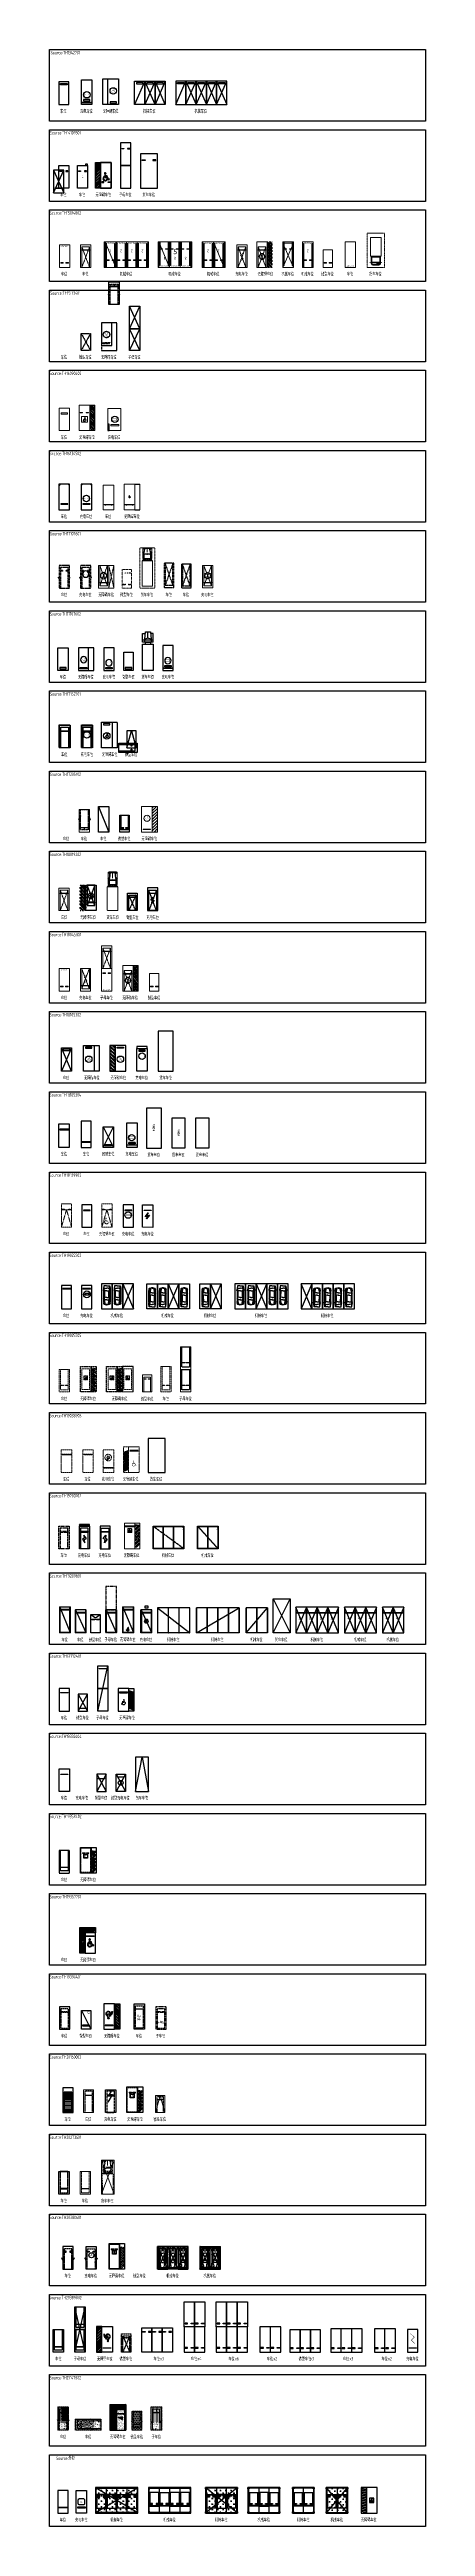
# Model space of a CAD drawing. Header units: millimetres. Extents: x 4401 to 92484, y 1885 to 582422.
import ezdxf
from ezdxf.enums import TextEntityAlignment as Align
from ezdxf.xclip import XClip

# ---------------------------------------------------------------- set-up
doc = ezdxf.new("R2010")
doc.units = ezdxf.units.MM
doc.header["$MEASUREMENT"] = 0
doc.header["$XCLIPFRAME"] = 2
for name, pattern in [('$0$$0$HIDDEN', [0.375, 0.25, -0.125]), ('$0$__附着_A09-行车流线_SEN23M28_设计区$0$DASH', [0.35, 0.25, -0.1]), ('02-停车位$0$DASH', [0.35, 0.25, -0.1]), ('0502方兴地下车库$0$135$0$HIDDEN', [0.375, 0.25, -0.125]), ('__DASH', [0.35, 0.25, -0.1]), ('__覆盖_A09-地下一层平面图工作区_TEN25KIB$0$DASH', [0.35, 0.25, -0.1]), ('__附着_A02-01-道路设计_TEN24VDI_设计区$0$DASH', [0.35, 0.25, -0.1]), ('__附着_A09-地下二层车位_TEN25C2L_设计区$0$DASH', [0.35, 0.25, -0.1]), ('CENTER', [2, 1.25, -0.25, 0.25, -0.25]), ('CONTINOUS', [0]), ('CSKS_a-fp000B2-20000$0$3yDASH', [4.25, 3, -1.25]), ('DASH', [0.35, 0.25, -0.1]), ('DASHED', [0.75, 0.5, -0.25]), ('HIDDEN', [0.375, 0.25, -0.125]), ('Overhead', [3.96875, 2.38125, -1.5875]), ('PFL_PC-B2$0$L1235-AR-RE-GP-B2$0$$0$HIDDEN2', [4.7625, 3.175, -1.5875])]:
    doc.linetypes.add(name, pattern=pattern)
doc.layers.get('DEFPOINTS').update_dxf_attribs({"color": 8})
for name, color, linetype in [('!充电车位调整', 6, 'Continuous'), ('$-0-1-充电车位', 155, 'Continuous'), ('$-0-2-平面车位', 150, 'Continuous'), ('$-0-2-机械车位 P5', 9, 'Continuous'), ('$-0-2-机械车位P3', 3, 'Continuous'), ('$0$STD-PARK', 103, '$0$__附着_A09-行车流线_SEN23M28_设计区$0$DASH'), ('0-机械车位3变6', 140, 'Continuous'), ('02-停车位$0$car_微型', 54, 'Continuous'), ('__覆盖_A09-地下一层平面图工作区_TEN25KIB$0$AE-EQPM-CARS', 9, 'Continuous'), ('__覆盖_A09-地下一层平面图工作区_TEN25KIB$0$P-BUID-HACH(微型不计)', 9, 'Continuous'), ('__覆盖_A09-地下一层平面图工作区_TEN25KIB$0$充电桩车位', 9, 'Continuous'), ('__覆盖_A09-地下一层平面图工作区_TEN25KIB$0$无障碍车位', 9, 'Continuous'), ('__附着_A02-01-道路设计_TEN24VDI_设计区$0$P-CONS-PARK', 61, '__附着_A02-01-道路设计_TEN24VDI_设计区$0$DASH'), ('__附着_A09-地下一层平面_TEN250MI_设计区$0$AE-ELEV-CAR', 85, 'Continuous'), ('__附着_A70-B区地库地下一层平面外参_TEN25RMW_设计区$0$AE-EQPM-CARS-4', 66, 'Continuous'), ('A-Curt', 151, 'Continuous'), ('A-PARK-SIGN', 8, 'Continuous'), ('A-无障碍停车位', 8, 'Continuous'), ('A-机械停车位-2', 8, 'Continuous'), ('A-机械停车位-3', 8, 'Continuous'), ('A-机械停车位-4', 8, 'Continuous'), ('A-机械车位地下一层地上一层-2', 8, 'Continuous'), ('A-机械车位地下一层地上一层-3', 8, 'Continuous'), ('A-机械车位地下一层地上一层-4', 8, 'Continuous'), ('AD-DIMS-INSD', 73, 'Continuous'), ('AD-NAME-ROOM', 9, 'Continuous'), ('AD-NOTE-BLPT', 3, 'Continuous'), ('AD-SIGN', 195, 'Continuous'), ('AE-DICH-ARCH', 84, 'Continuous'), ('AE-ELEV-4', 251, 'Continuous'), ('AE-ELEV-CAR', 85, 'Continuous'), ('AE-EQPM', 70, 'Continuous'), ('AE-EQPM-CAR-子母', 20, 'Continuous'), ('AE-EQPM-CARS', 66, 'Continuous'), ('AE-EQPM-CARS-1', 70, 'Continuous'), ('AE-EQPM-CARS-4', 66, 'Continuous'), ('AE-EQPM-CARS-6', 66, 'Continuous'), ('AE-EQPM-CARS-ZM', 66, 'Continuous'), ('AE-EQPM-CARS-zx', 66, 'Continuous'), ('AE-EQPM-CARS2', 66, 'Continuous'), ('AE-EQPM-KICH', 84, 'Continuous'), ('AE-FLOR', 151, 'Continuous'), ('AE-FURN-MOVE', 78, 'Continuous'), ('AE-PATN-MATE', 8, 'Continuous'), ('AE-WALL', 255, 'Continuous'), ('B3$0$AE-EQPM-CARS', 66, 'Continuous'), ('C-XREF-INT', 7, 'Continuous'), ('car', 7, 'Continuous'), ('D-小型车位', 144, 'Continuous'), ('E-UNIV-NOTE', 6, 'Continuous'), ('HS-A-停车位（标准）', 8, 'Continuous'), ('M-WX', 52, 'Continuous'), ('P-CONS-PARK', 61, 'DASH'), ('PFL_PC-B4$0$A-PARKING', 161, 'Continuous'), ('PUB_TEXT', 1, 'Continuous'), ('wuzhangai', 54, 'Continuous'), ('XD-FRAM', 2, 'Continuous'), ('停车位', 6, 'Continuous'), ('停车位（公寓）', 3, 'Continuous'), ('充电桩', 47, 'Continuous'), ('充电桩车位', 8, 'Continuous'), ('充电车位', 8, 'Continuous'), ('垃圾货车', 31, 'Continuous'), ('子母', 6, 'Continuous'), ('子母车位', 73, 'Continuous'), ('子车位-5300-2400', 47, 'Continuous'), ('平行普通', 3, 'Continuous'), ('微型小车', 152, 'Continuous'), ('微型车位', 3, 'HIDDEN'), ('微型车（公寓）', 2, 'Continuous'), ('无障碍', 11, 'Continuous'), ('普通车', 1, 'CENTER'), ('机械车位', 150, 'Continuous'), ('机械车位03', 140, 'Continuous'), ('车位-5300x2400', 4, 'Continuous'), ('重列Z', 10, 'Continuous')]:
    doc.layers.add(name, color=color, linetype=linetype)
for name, color, linetype, lineweight in [('$-0-2-残疾人车位', 30, 'Continuous', 9), ('__覆盖_A09-地下一层平面图工作区_TEN25KIB$0$CQ-PARK', 9, 'Continuous', 5), ('A-CAR', 66, 'Continuous', 0), ('A-CAR-子母', 66, 'Continuous', 0), ('A-CAR-微', 66, 'Continuous', 0), ('A-CAR-电', 66, 'Continuous', 0), ('A-chongdian', 4, 'Continuous', 30), ('A-PARKING STALL', 1, 'Continuous', 13), ('A-WALL-INTR-FULL', 4, 'Continuous', 0), ('AE-EQPM-CAR-常规', 66, 'Continuous', 0), ('AE-EQPM-CAR-微型', 54, 'Continuous', 0), ('AE-EQPM-CAR-无障碍', 44, 'Continuous', 0), ('AE-EQPM-CARS(地铁)', 145, 'Continuous', 5), ('ANNO-TITL', 8, 'Continuous', 18), ('furniture', 54, 'Continuous', 18), ('微型车4300X2200', 5, 'DASH', 0), ('车位', 8, 'DASH', 0)]:
    doc.layers.add(name, color=color, linetype=linetype, lineweight=lineweight)
doc.layers.add('1226防火门调整', color=4, linetype='Continuous', plot=False)
doc.layers.add('子车位', color=252, linetype='CENTER', plot=False)
doc.styles.add('__附着_A70-B区地库地下一层平面外参_TEN25RMW_设计区$0$B2-8$0$黑体', font='simhei.ttf', dxfattribs={"width": 0.8})
doc.styles.add('__附着_A70-B区地库地下一层平面外参_TEN25RMW_设计区$0$HZ_HEI', font='', dxfattribs={"width": 0.7})
doc.styles.add('HZ_HEI', font='', dxfattribs={"width": 0.7})
doc.styles.add('PFL_PC-B3$0$GP-ARIAL', font='Stfangso_0.ttf')
doc.styles.add('PFL_PC-B4$0$GP-ARIAL', font='Stfangso_0.ttf')
doc.styles.get("Standard").update_dxf_attribs({"font": ''})
doc.styles.add('TH-STYLE1', font='Stfangso_0.ttf', dxfattribs={"width": 0.7})
doc.styles.add('TH-STYLE1-LL', font='simhei.ttf', dxfattribs={"width": 0.7})
doc.styles.add('TH-STYLE3', font='TSSDENG', dxfattribs={"width": 0.7, "bigfont": 'TSSDCHN'})
doc.styles.add('黑体', font='simhei.ttf')
doc.styles.get('__附着_A70-B区地库地下一层平面外参_TEN25RMW_设计区$0$HZ_HEI').set_extended_font_data('SimSun')
doc.styles.get('HZ_HEI').set_extended_font_data('SimSun')
doc.styles.get('Standard').set_extended_font_data('SimSun')
pattern_1 = [(0, (0, 0), (635, 635), [317.5, -952.5]), (90, (158.75, -158.75), (-635, 635), [317.5, -952.5])]
pattern_2 = [(44.912, (-83532.2, 433119.55), (-635.41792, 637.37279), [])]
pattern_3 = [(224.989, (-5861551.5, -4305343.9), (636.2739, -636.5183), [])]
pattern_4 = [(45, (-75881.4, 430953.1), (-636.3961, 636.3961), [])]
pattern_5 = [(315, (4279890.5, -5802125.15), (636.3961, 636.3961), [])]
pattern_6 = [(225, (-5824532.1, -4295044), (636.3961, -636.3961), [])]
pattern_7 = [(225, (-5827032.1, -4295044), (636.3961, -636.3961), [])]
pattern_8 = [(225, (-5829532.1, -4295044), (636.3961, -636.3961), [])]
pattern_9 = [(315, (4264923.2, -5893273.3), (636.3961, 636.3961), [])]
pattern_10 = [(315, (4262423.2, -5893273.3), (636.3961, 636.3961), [])]

# ---------------------------------------------------------------- blocks, each defined once
blk = doc.blocks.new('A$C435C5926')
at = {"layer": 'AE-EQPM-CARS', "linetype": 'Continuous'}
for points in [[(1200, -1300), (1200, 4000), (-1200, 4000), (-1200, -1300)], [(900, -800), (900, 4000), (-900, 4000), (-900, -800)], [(980, -100), (980, 0), (-980, 0), (-980, -100)]]:
    blk.add_lwpolyline(points, close=True, dxfattribs=at)
blk = doc.blocks.new('子母车位2')
at = {"layer": 'AE-EQPM-CARS-6', "linetype": 'Continuous'}
for p, q in [((2.4, 10.6), (0, 0)), ((0, 10.6), (2.4, 0))]:
    blk.add_line(p, q, dxfattribs=at)
for points in [[(2.4, 10.6), (2.4, 5.3), (0, 5.3), (0, 10.6)], [(2.18, 9.4), (2.18, 9.3), (0.22, 9.3), (0.22, 9.4)], [(2.1, 10.1), (2.1, 5.3), (0.3, 5.3), (0.3, 10.1)], [(2.4, 5.3), (2.4, 0), (0, 0), (0, 5.3)], [(2.18, 4.1), (2.18, 4), (0.22, 4), (0.22, 4.1)], [(2.1, 4.8), (2.1, 0), (0.3, 0), (0.3, 4.8)]]:
    blk.add_lwpolyline(points, close=True, dxfattribs=at)
blk = doc.blocks.new('CW-1')
for p, q in [((3309, 5900), (2600, 5191)), ((3097, 5900), (2600, 5403)), ((2672, 5900), (2600, 5828)), ((3097, 5900), (2672, 5900)), ((3309, 5900), (3600, 5900)), ((3600, 5767), (2600, 4767)), ((3600, 5555), (2600, 4555)), ((3600, 5131), (2600, 4131)), ((3600, 4918), (2600, 3918)), ((3600, 4494), (2600, 3494)), ((3600, 4282), (2600, 3282)), ((3600, 3858), (2600, 2858)), ((3600, 3646), (2600, 2646)), ((3600, 3221), (2600, 2221)), ((3600, 3009), (2600, 2009)), ((3600, 2585), (2600, 1585)), ((3600, 2373), (2600, 1373)), ((3600, 1949), (2600, 949)), ((3600, 1736), (2600, 736)), ((3600, 1312), (2600, 312)), ((3600, 1100), (2600, 100)), ((3600, 676), (3024, 100)), ((3600, 464), (3236, 100))]:
    blk.add_line(p, q)
for points in [[(0, 6000), (2500, 6000), (2500, 0), (0, 0)], [(3700, 0), (3700, 6000), (2500, 6000), (2500, 0)], [(316, 5092), (2184, 5092), (2184, 5000), (316, 5000)]]:
    blk.add_lwpolyline(points, close=True)
for points in [[(2600, 5403), (2600, 5828)], [(3600, 5900), (3600, 5767)], [(2600, 4767), (2600, 5191)], [(2600, 4131), (2600, 4555)], [(2600, 3494), (2600, 3918)], [(2600, 2858), (2600, 3282)], [(2600, 2221), (2600, 2646)], [(2600, 1585), (2600, 2009)], [(2600, 949), (2600, 1373)], [(2600, 312), (2600, 736)], [(3024, 100), (2600, 100)], [(3600, 464), (3600, 100), (3236, 100)], [(3600, 5555), (3600, 5131)], [(3600, 4918), (3600, 4494)], [(3600, 4282), (3600, 3858)], [(3600, 3646), (3600, 3221)], [(3600, 3009), (3600, 2585)], [(3600, 2373), (3600, 1949)], [(3600, 1736), (3600, 1312)], [(3600, 1100), (3600, 676)]]:
    blk.add_lwpolyline(points)
for points in [[(866, 2749), (845, 2861, 1.8778734), (1612, 2311), (1500, 2311, -1.8202724), (866, 2749)], [(1700, 2569), (1250, 2569), (1225, 2756), (1510, 2756, 0.9599897), (1509, 2885), (1194, 2885), (1154, 3100, 0.0999088), (1123, 3156, 0.3603907), (920, 3183, 0.287885), (856, 3044), (967, 2434, 0.3807402), (1071, 2353), (1612, 2353, -0.4154661), (1671, 2310), (1830, 1861, 0.9724725), (2021, 1923), (1812, 2500, 0.3452002), (1700, 2569)], [(1209, 3385, 0.2499513), (1149, 3511, 0.3395014), (970, 3509, 0.2579743), (915, 3378, 0.2467201), (991, 3263, 0.1150039), (1054, 3246, 0.4119873), (1209, 3385, 0.2499513)]]:
    blk.add_lwpolyline(points, format="xyb", close=True)
blk = doc.blocks.new('CAR-微型车位')
at = {"layer": 'AE-EQPM-CARS-1', "linetype": 'DASH'}
for p, q in [((-1100, 850), (1100, 850)), ((-1100, 800), (1100, 800))]:
    blk.add_line(p, q, dxfattribs=at)
for points in [[(1100, 4200), (-1100, 4200), (-1100, -100), (1100, -100)], [(800, 4200), (-800, 4200), (-800, 400), (800, 400)]]:
    blk.add_lwpolyline(points, close=True, dxfattribs=at)
for points in [[(800, 400), (-800, 4200)], [(-800, 400), (800, 4200)]]:
    blk.add_lwpolyline(points, dxfattribs=at)
blk = doc.blocks.new('A$C48E36DE6')
at = {"layer": '机械车位', "linetype": 'CONTINOUS'}
for points in [[(-7200, -5700), (-4800, -5700), (-4800, 0), (-7200, 0)], [(-4800, -5700), (-2400, -5700), (-2400, 0), (-4800, 0)], [(-2400, -5700), (0, -5700), (0, 0), (-2400, 0)], [(-7000, -4675), (-7000, -4825), (-6400, -4825), (-6400, -4675)], [(-5000, -4675), (-5000, -4825), (-5600, -4825), (-5600, -4675)], [(-4600, -4675), (-4600, -4825), (-4000, -4825), (-4000, -4675)], [(-2600, -4675), (-2600, -4825), (-3200, -4825), (-3200, -4675)], [(-2200, -4675), (-2200, -4825), (-1600, -4825), (-1600, -4675)], [(-200, -4675), (-200, -4825), (-800, -4825), (-800, -4675)]]:
    blk.add_lwpolyline(points, close=True, dxfattribs=at)
blk = doc.blocks.new('666666666666666')
at = {"color": 171}
for p, q in [((0, 7325), (0, 4925)), ((0, 4875), (0, 2475)), ((0, 2425), (0, 25))]:
    blk.add_line(p, q, dxfattribs=at)
for points in [[(0, 4900), (5900, 4900), (5900, 7350), (0, 7350)], [(1100, 7125), (950, 7125), (950, 6525), (1100, 6525)], [(11800, 4900), (5900, 4900), (5900, 7350), (11800, 7350)], [(6800, 7125), (6650, 7125), (6650, 6525), (6800, 6525)], [(0, 2450), (5900, 2450), (5900, 4900), (0, 4900)], [(0, 0), (5900, 0), (5900, 2450), (0, 2450)], [(1100, 5125), (950, 5125), (950, 5725), (1100, 5725)], [(1100, 4675), (950, 4675), (950, 4075), (1100, 4075)], [(1100, 2675), (950, 2675), (950, 3275), (1100, 3275)], [(1100, 2225), (950, 2225), (950, 1625), (1100, 1625)], [(1100, 225), (950, 225), (950, 825), (1100, 825)], [(11800, 2450), (5900, 2450), (5900, 4900), (11800, 4900)], [(11800, 0), (5900, 0), (5900, 2450), (11800, 2450)], [(6800, 5125), (6650, 5125), (6650, 5725), (6800, 5725)], [(6800, 4675), (6650, 4675), (6650, 4075), (6800, 4075)], [(6800, 2675), (6650, 2675), (6650, 3275), (6800, 3275)], [(6800, 2225), (6650, 2225), (6650, 1625), (6800, 1625)], [(6800, 225), (6650, 225), (6650, 825), (6800, 825)]]:
    blk.add_lwpolyline(points, close=True, dxfattribs=at)
blk = doc.blocks.new('A$C26E13461')
at = {"color": 171}
for p, q in [((-4875, -11800), (-2475, -11800)), ((-2425, -11800), (-25, -11800))]:
    blk.add_line(p, q, dxfattribs=at)
for points in [[(-2450, 0), (-2450, -5900), (-4900, -5900), (-4900, 0)], [(0, 0), (0, -5900), (-2450, -5900), (-2450, 0)], [(-4675, -5000), (-4675, -5150), (-4075, -5150), (-4075, -5000)], [(-2675, -5000), (-2675, -5150), (-3275, -5150), (-3275, -5000)], [(-2225, -5000), (-2225, -5150), (-1625, -5150), (-1625, -5000)], [(-225, -5000), (-225, -5150), (-825, -5150), (-825, -5000)], [(-2450, -11800), (-2450, -5900), (-4900, -5900), (-4900, -11800)], [(-4675, -10700), (-4675, -10850), (-4075, -10850), (-4075, -10700)], [(-2675, -10700), (-2675, -10850), (-3275, -10850), (-3275, -10700)], [(0, -11800), (0, -5900), (-2450, -5900), (-2450, -11800)], [(-2225, -10700), (-2225, -10850), (-1625, -10850), (-1625, -10700)], [(-225, -10700), (-225, -10850), (-825, -10850), (-825, -10700)]]:
    blk.add_lwpolyline(points, close=True, dxfattribs=at)
blk = doc.blocks.new('A$C13896705')
at = {"layer": '机械车位', "color": 171}
for points in [[(0, 0), (-4900, 0), (-4900, -5900), (0, -5900)], [(-2450, 0), (-2450, -5900)], [(0, -5900), (0, 0)]]:
    blk.add_lwpolyline(points, dxfattribs=at)
for points in [[(-4675, -4800), (-4675, -4950), (-4075, -4950), (-4075, -4800)], [(-2675, -4800), (-2675, -4950), (-3275, -4950), (-3275, -4800)], [(-2225, -4800), (-2225, -4950), (-1625, -4950), (-1625, -4800)], [(-225, -4800), (-225, -4950), (-825, -4950), (-825, -4800)]]:
    blk.add_lwpolyline(points, close=True, dxfattribs=at)
blk = doc.blocks.new('000000000000000')
at = {"layer": '机械车位', "color": 3}
for points in [[(0, 0), (5200, 0), (5200, 2400), (0, 2400)], [(4175, 2200), (4325, 2200), (4325, 1600), (4175, 1600)], [(4175, 200), (4325, 200), (4325, 800), (4175, 800)]]:
    blk.add_lwpolyline(points, close=True, dxfattribs=at)
blk = doc.blocks.new('A$C0FB329A9')
at = {"layer": '机械车位'}
for p in [(-5200, -2397), (-5200, -4797), (-5200, -7197)]:
    blk.add_blockref('000000000000000', p, dxfattribs=at)
blk = doc.blocks.new('A$C73955E33')
at = {"layer": '机械车位', "color": 241}
blk.add_line((-4900, -5450), (0, -5450), dxfattribs=at)
for points in [[(0, 0), (-4900, 0), (-4900, -5450)], [(-2450, -5450), (-2450, 0)], [(0, -5450), (0, 0)]]:
    blk.add_lwpolyline(points, dxfattribs=at)
for points in [[(-4675, -4425), (-4675, -4575), (-4075, -4575), (-4075, -4425)], [(-2675, -4425), (-2675, -4575), (-3275, -4575), (-3275, -4425)], [(-2225, -4425), (-2225, -4575), (-1625, -4575), (-1625, -4425)], [(-225, -4425), (-225, -4575), (-825, -4575), (-825, -4425)]]:
    blk.add_lwpolyline(points, close=True, dxfattribs=at)
blk = doc.blocks.new('A$C5686496C')
at = {"layer": '机械车位', "color": 241}
blk.add_line((-7350, -5450), (0, -5450), dxfattribs=at)
for points in [[(0, 0), (-7350, 0), (-7350, -5450)], [(-4900, -5450), (-4900, 0)], [(-2450, -5450), (-2450, 0)], [(0, -5450), (0, 0)]]:
    blk.add_lwpolyline(points, dxfattribs=at)
for points in [[(-7125, -4425), (-7125, -4575), (-6525, -4575), (-6525, -4425)], [(-5125, -4425), (-5125, -4575), (-5725, -4575), (-5725, -4425)], [(-4675, -4425), (-4675, -4575), (-4075, -4575), (-4075, -4425)], [(-2675, -4425), (-2675, -4575), (-3275, -4575), (-3275, -4425)], [(-2225, -4425), (-2225, -4575), (-1625, -4575), (-1625, -4425)], [(-225, -4425), (-225, -4575), (-825, -4575), (-825, -4425)]]:
    blk.add_lwpolyline(points, close=True, dxfattribs=at)
blk = doc.blocks.new('CW-6')
for p, q in [((0, -5300), (0, 0)), ((0, 0), (2400, 0)), ((2400, 0), (2400, -5300)), ((2400, -5300), (0, -5300))]:
    blk.add_line(p, q)
blk.add_lwpolyline([(316, -4392), (2084, -4392), (2084, -4300), (316, -4300)], close=True)
at = {"const_width": 100}
blk.add_lwpolyline([(749, -3280), (1549, -2513), (851, -1787), (1733, -941)], dxfattribs=at)
blk = doc.blocks.new('车位1')
at = {"layer": '车位-5300x2400'}
h = blk.add_hatch(dxfattribs=at)
h.set_pattern_fill('DOTS', color=256, scale=200)
h.set_pattern_definition([(360, (-53574.2, -828763.72), (158.75, 317.5), [0, -317.5])])
h.paths.add_polyline_path([(75, 75), (2475, 75), (2475, 5375), (75, 5375)])
at = {"layer": '车位', "linetype": 'ByBlock'}
for p, q in [((375, 3875), (-125, 3009)), ((1275, 575), (1275, 1075)), ((2175, 3875), (2675, 3009))]:
    blk.add_line(p, q, dxfattribs=at)
at = {"layer": '车位', "linetype": 'DASH'}
blk.add_lwpolyline([(0, 0), (2550, 0), (2550, 5450), (0, 5450)], close=True, dxfattribs=at)
at = {"layer": '车位', "linetype": 'ByBlock'}
for points in [[(75, 75), (2475, 75), (2475, 5375), (75, 5375)], [(375, 575), (2175, 575), (2175, 5375), (375, 5375)], [(475, 1335), (2075, 1335), (2075, 1415), (475, 1415)]]:
    blk.add_lwpolyline(points, close=True, dxfattribs=at)
at = {"layer": 'DEFPOINTS', "color": 4, "style": 'TH-STYLE1-LL', "text_generation_flag": 4, "width": 0.7}
for s, height, p in [('W:2400', 300, (787, 4209)), ('fit7800', 250, (774, 5190)), ('L:5300', 300, (774, 4711))]:
    blk.add_text(s, height=height, dxfattribs=at).set_placement(p)
blk = doc.blocks.new('平行停车1')
at = {"layer": '车位-5300x2400'}
h = blk.add_hatch(dxfattribs=at)
h.set_pattern_fill('DOTS', color=256, scale=200, angle=-10.704141)
h.set_pattern_definition([(349.295859, (-676101.64, -1446990.18), (214.95935, 282.48945), [0, -317.5])])
h.paths.add_polyline_path([(-62926, -11125), (-62926, -8725), (-56926, -8725), (-56926, -11125)])
at = {"layer": '车位', "linetype": 'ByBlock'}
for p, q in [((-62426, -9925), (-61926, -9925)), ((-58426, -9025), (-59292, -8525)), ((-58426, -10825), (-59292, -11325))]:
    blk.add_line(p, q, dxfattribs=at)
at = {"layer": '车位', "linetype": 'DASH'}
blk.add_lwpolyline([(-63001, -11200), (-63001, -8650), (-56851, -8650), (-56851, -11200)], close=True, dxfattribs=at)
at = {"layer": '车位', "linetype": 'ByBlock'}
for points in [[(-62926, -11125), (-62926, -8725), (-56926, -8725), (-56926, -11125)], [(-62426, -10825), (-62426, -9025), (-56926, -9025), (-56926, -10825)], [(-61666, -10725), (-61666, -9125), (-61586, -9125), (-61586, -10725)]]:
    blk.add_lwpolyline(points, close=True, dxfattribs=at)
at = {"layer": 'DEFPOINTS', "color": 4, "style": 'TH-STYLE1-LL', "width": 0.7}
for s, height, p in [('W:2400', 300, (-58092, -10413)), ('L:6000', 300, (-57591, -10426)), ('fit7800', 250, (-57112, -10426))]:
    blk.add_text(s, height=height, rotation=90, dxfattribs=at).set_placement(p)
blk = doc.blocks.new('fuhao1')
at = {"linetype": 'Continuous'}
for p, q in [((96, 264), (96, 236)), ((102, 366), (102, 179)), ((102, 179), (230, 179)), ((127, 367), (127, 294)), ((127, 294), (243, 294)), ((127, 269), (127, 204)), ((127, 269), (243, 269)), ((127, 204), (249, 204)), ((230, 179), (268, 38)), ((242, 109), (251, 74)), ((243, 294), (243, 269)), ((249, 204), (283, 76)), ((268, 38), (348, 85)), ((283, 76), (341, 110)), ((341, 110), (348, 85))]:
    blk.add_line(p, q, dxfattribs=at)
for centre, radius, start, end in [((147, 147), 127, 113.696, 325.20938), ((147, 147), 102, 120, 338.43636), ((112, 416), 51.2, 286.56819, 258.28024)]:
    blk.add_arc(centre, radius, start, end, dxfattribs=at)
blk = doc.blocks.new('122e12')
h = blk.add_hatch()
h.set_pattern_fill('AR-SAND', color=256, scale=200)
h.set_pattern_definition([(37.5, (0, 0), (-16.0003, 489.41324), [0, -386.08, 0, -431.8, 0, -412.75]), (7.5, (0, 0), (449.5233, 716.8251), [0, -208.28, 0, -347.98, 0, -133.35]), (327.5, (-312.4, 0), (790.99237, 1.43718), [0, -127, 0, -457.2, 0, -596.9]), (317.5, (-312.4, 0), (763.55645, 222.9293), [0, -63.5, 0, -299.72, 0, -342.9])])
h.paths.add_polyline_path([(493809, 348204), (497509, 348204), (497509, 354204), (493809, 354204)])
h = blk.add_hatch()
h.set_pattern_fill('ANSI31', color=256, scale=150, angle=0.000004, style=0)
h.set_pattern_definition([(45.000004, (0, 0), (-168.37981, 168.37979), [])])
h.paths.add_polyline_path([(497509, 348204), (497509, 354204), (493809, 354204), (493809, 353004), (496309, 353004), (496309, 348204)])
at = {"ltscale": 1000}
for p, q in [((493809, 354204), (493809, 348204)), ((496309, 353004), (493809, 353004)), ((494109, 353004), (494109, 348204)), ((495909, 352104), (494209, 352104)), ((495909, 352024), (494209, 352024)), ((496009, 353004), (496009, 348204)), ((496309, 353004), (496309, 348204)), ((496309, 348204), (493809, 348204))]:
    blk.add_line(p, q, dxfattribs=at)
at = {"color": 146, "ltscale": 1000}
for p, q in [((496309, 354204), (493809, 354204)), ((496009, 353004), (494109, 353004)), ((494209, 352104), (494209, 352024)), ((495909, 352104), (495909, 352024))]:
    blk.add_line(p, q, dxfattribs=at)
at = {"color": 146}
for p, q in [((497509, 354204), (496309, 354204)), ((497509, 348204), (496309, 348204))]:
    blk.add_line(p, q, dxfattribs=at)
blk.add_line((497509, 354204), (497509, 348204))
at = {"extrusion": (0, 0, -1), "xscale": -2.159999999916178, "yscale": 2.159999999916178, "zscale": -2.159999999916178, "rotation": 90.00000386480089}
blk.add_blockref('fuhao1', (-494515, 351377), dxfattribs=at)
blk = doc.blocks.new('微型车位1')
at = {"layer": '微型车4300X2200'}
h = blk.add_hatch(dxfattribs=at)
h.set_pattern_fill('DOTS', color=256, scale=200, angle=-90)
h.set_pattern_definition([(270, (-17497.07, 1242172.1), (317.5, -158.75), [0, -317.5])])
h.paths.add_polyline_path([(614801, 769043), (612601, 769043), (612601, 764743), (614801, 764743)])
at = {"layer": '车位', "linetype": 'ByBlock', "ltscale": 1000}
for p, q in [((612901, 766243), (612401, 767109)), ((613701, 768543), (613701, 768043)), ((614501, 766243), (615001, 767109))]:
    blk.add_line(p, q, dxfattribs=at)
at = {"layer": '车位', "linetype": 'DASH'}
blk.add_lwpolyline([(614876, 769118), (612526, 769118), (612526, 764668), (614876, 764668)], close=True, dxfattribs=at)
at = {"layer": '车位', "linetype": 'ByBlock', "ltscale": 1000}
for points in [[(614801, 769043), (612601, 769043), (612601, 764743), (614801, 764743)], [(614501, 768543), (612901, 768543), (612901, 764743), (614501, 764743)], [(614401, 767783), (613001, 767783), (613001, 767703), (614401, 767703)]]:
    blk.add_lwpolyline(points, close=True, dxfattribs=at)
blk = doc.blocks.new('子车位1')
at = {"layer": '子车位-5300-2400'}
h = blk.add_hatch(dxfattribs=at)
h.set_pattern_fill('DOTS', color=47, scale=200, angle=90)
h.set_pattern_definition([(90, (600277.57, -588931.8), (-317.5, 158.75), [0, -317.5])])
h.paths.add_polyline_path([(-75, 75), (-2475, 75), (-2475, 5375), (-75, 5375)])
at = {"layer": '车位', "linetype": 'ByBlock'}
for p, q in [((-2125, 3875), (-2625, 3009)), ((-1225, 575), (-1225, 1075)), ((-425, 3875), (75, 3009))]:
    blk.add_line(p, q, dxfattribs=at)
at = {"layer": '车位', "linetype": 'DASH'}
blk.add_lwpolyline([(0, 0), (-2550, 0), (-2550, 5450), (0, 5450)], close=True, dxfattribs=at)
at = {"layer": '车位', "linetype": 'ByBlock'}
for points in [[(-75, 75), (-2475, 75), (-2475, 5375), (-75, 5375)], [(-425, 575), (-2125, 575), (-2125, 5375), (-425, 5375)], [(-525, 1335), (-2025, 1335), (-2025, 1415), (-525, 1415)]]:
    blk.add_lwpolyline(points, close=True, dxfattribs=at)
at = {"layer": 'DEFPOINTS', "color": 47, "style": 'TH-STYLE1-LL', "width": 0.7}
for s, height, p in [('W:2400', 300, (-841, 4249)), ('L:5300', 300, (-828, 4750)), ('子车位', 250, (-828, 5229))]:
    blk.add_text(s, height=height, rotation=180, dxfattribs=at).set_placement(p)
blk = doc.blocks.new('A$C13AD0834')
at = {"layer": '__覆盖_A09-地下一层平面图工作区_TEN25KIB$0$AE-EQPM-CARS', "linetype": '__覆盖_A09-地下一层平面图工作区_TEN25KIB$0$DASH', "lineweight": 15}
for p, q in [((0.3, 5.3), (2.1, 0.5)), ((0.3, 0.5), (2.1, 5.3))]:
    blk.add_line(p, q, dxfattribs=at)
at = {"layer": '__覆盖_A09-地下一层平面图工作区_TEN25KIB$0$AE-EQPM-CARS', "linetype": 'Continuous', "lineweight": 15}
for points in [[(2.4, 0), (2.4, 5.3), (0, 5.3), (0, 0)], [(2.19, 1.2), (0.22, 1.2), (0.22, 1.29), (2.19, 1.29)]]:
    blk.add_lwpolyline(points, close=True, dxfattribs=at)
blk.add_lwpolyline([(2.1, 5.3), (2.1, 0.5), (0.3, 0.5), (0.3, 5.3), (2.1, 5.3)], dxfattribs=at)
blk = doc.blocks.new('ASGFDSGDSGDS')
at = {"layer": '__覆盖_A09-地下一层平面图工作区_TEN25KIB$0$无障碍车位', "ltscale": 2}
for p, q in [((674769, 711615), (676569, 706815)), ((674769, 706815), (676569, 711615)), ((675675, 708860, 0), (675386, 708781, 0)), ((675386, 708781, 0), (675411, 708669, 0)), ((676095, 709215, 0), (675675, 709160, 0)), ((675675, 709160, 0), (675675, 708860, 0)), ((675816, 709182, 0), (675816, 708921, 0)), ((677633, 705615), (677376, 705615)), ((678169, 705615), (678019, 705615))]:
    blk.add_line(p, q, dxfattribs=at)
at = {"layer": '__覆盖_A09-地下一层平面图工作区_TEN25KIB$0$无障碍车位', "ltscale": 6}
blk.add_lwpolyline([(676869, 705615), (676869, 711615), (674469, 711615), (674469, 705615)], close=True, dxfattribs=at)
blk.add_lwpolyline([(676569, 711615), (676569, 706815), (674769, 706815), (674769, 711615), (676569, 711615)], dxfattribs=at)
at = {"layer": '__覆盖_A09-地下一层平面图工作区_TEN25KIB$0$无障碍车位', "ltscale": 2}
for points in [[(676869, 710135), (678169, 711615), (677912, 711615), (676869, 710453), (676869, 710135)], [(676869, 710929), (677525, 711615), (677268, 711615), (676869, 711247), (676869, 710929)], [(676869, 709342), (678169, 710821), (678169, 711139), (676869, 709659), (676869, 709342)], [(676869, 708548), (678169, 710027), (678169, 710345), (676869, 708865), (676869, 708548)], [(676869, 707754), (678169, 709234), (678169, 709551), (676869, 708072), (676869, 707754)], [(676869, 706960), (678169, 708440), (678169, 708757), (676869, 707278), (676869, 706960)], [(676869, 706167), (678169, 707646), (678169, 707964), (676869, 706484), (676869, 706167)], [(676989, 705615), (678169, 706946), (678169, 707264), (676869, 705784), (676869, 705615), (676989, 705615)], [(677633, 705615), (678169, 706152), (678169, 706470), (677376, 705615)], [(678169, 705615), (678169, 705676), (678019, 705615)]]:
    blk.add_lwpolyline(points, dxfattribs=at)
blk.add_lwpolyline([(676653, 707515), (674685, 707515), (674685, 707607), (676653, 707607)], close=True, dxfattribs=at)
for centre, major_axis, start_param, end_param in [((675673, 709076, 0), (-5, 648, 0), -1.570626, 4.7125593), ((675574, 709094, 0), (0, 271), -1.023498, 2.6144143), ((676085, 709163, 0), (-23.7, 23.7, 0), -0.7853982, 2.3561945), ((676085, 709163, 0), (23.7, 23.7, 0), 3.9269908, 7.0685835)]:
    blk.add_ellipse(centre, major_axis=major_axis, ratio=1, start_param=start_param, end_param=end_param, dxfattribs=at)
blk = doc.blocks.new('货车车位1')
at = {"layer": '__覆盖_A09-地下一层平面图工作区_TEN25KIB$0$CQ-PARK'}
for p, q in [((-1250, 3424), (-1250, -1935)), ((-1174, 3500), (1171, 3500)), ((1250, -1935), (1250, 3424)), ((-1174, -2011), (1174, -2011)), ((-1144, -2174), (-1144, -2011)), ((-1067, -2591), (-863, -2591)), ((-1067, -3777), (-1067, -2591)), ((-863, -3215), (-1067, -3215)), ((-1067, -5323), (-1067, -4024)), ((-1067, -5374), (-1067, -5450)), ((-635, -2440), (-1065, -2440)), ((-940, -4079), (-647, -4305)), ((-913, -2174), (-913, -2011)), ((-863, -2541), (-839, -3671)), ((863, -2541), (-863, -2541)), ((-839, -2174), (-839, -2011)), ((-839, -3671), (-685, -4029)), ((-668, -4151), (-812, -4029)), ((-812, -5349), (-812, -5256)), ((-558, -5349), (-812, -5349)), ((-486, -5426), (-812, -5426)), ((812, -5500), (-812, -5500)), ((-810, -2668), (-760, -2668)), ((-793, -3378), (-810, -2668)), ((-745, -3280), (-793, -3378)), ((-736, -3419), (-788, -3520)), ((-788, -3520), (-762, -3621)), ((-762, -3621), (-712, -3671)), ((-760, -2668), (-745, -3280)), ((-685, -3470), (-736, -3419)), ((712, -2591), (-712, -2591)), ((-712, -3671), (1, -3724)), ((-712, -4257), (-712, -5145)), ((-712, -5145), (-661, -5145)), ((1, -3494), (-685, -3470)), ((-685, -4029), (-484, -5450)), ((-608, -2174), (-608, -2011)), ((-558, -2011), (-558, -2541)), ((-558, -5248), (-558, -5349)), ((-558, -5272), (-512, -5272)), ((503, -5322), (-503, -5322)), ((-484, -2541), (-484, -2011)), ((-484, -2369), (-152, -2011)), ((-484, -5450), (484, -5450)), ((-414, -2443), (1, -1997)), ((-25, -2443), (-25, -2025)), ((1, -1997), (414, -2443)), ((1, -3494), (685, -3470)), ((1, -3724), (1, -3494)), ((1, -3724), (1, -3494)), ((712, -3671), (1, -3724)), ((1, -5322), (1, -4029)), ((25, -2443), (25, -2025)), ((152, -2011), (484, -2369)), ((484, -2011), (484, -2541)), ((484, -5450), (685, -4029)), ((486, -5426), (812, -5426)), ((558, -5272), (512, -5272)), ((558, -2011), (558, -2541)), ((558, -5349), (558, -5248)), ((812, -5349), (558, -5349)), ((611, -2176), (611, -2011)), ((1065, -2440), (635, -2440)), ((940, -4079), (647, -4305)), ((661, -5145), (712, -5145)), ((668, -4151), (812, -4029)), ((685, -3470), (736, -3419)), ((685, -4029), (839, -3671)), ((762, -3621), (712, -3671)), ((712, -5145), (712, -4257)), ((736, -3419), (788, -3520)), ((745, -3280), (760, -2668)), ((793, -3378), (745, -3280)), ((760, -2668), (810, -2668)), ((788, -3520), (762, -3621)), ((810, -2668), (793, -3378)), ((812, -5238), (812, -5349)), ((839, -2174), (839, -2011)), ((839, -3671), (863, -2541)), ((1067, -2591), (863, -2591)), ((1067, -3215), (863, -3215)), ((916, -2176), (916, -2011)), ((1067, -3777), (1067, -2591)), ((1067, -4024), (1067, -5323)), ((1067, -5374), (1067, -5450)), ((1144, -2174), (1144, -2011))]:
    blk.add_line(p, q, dxfattribs=at)
for centre, radius in [((-940, -3901), 178), ((-940, -3901), 102), ((0, -5399), 50.8), ((940, -3901), 178), ((940, -3901), 102)]:
    blk.add_circle(centre, radius, dxfattribs=at)
for centre, radius, start, end in [((-1174, 3424), 76.2, 90, 180), ((1174, 3424), 76.2, 360, 92.198862), ((-1174, -1935), 76.2, 180.000651, 270), ((-1029, -2072), 154, 221.73832, 318.599215), ((-889, -5037), 337, 238.10579, 283.086757), ((-622, -3812), 1624, 254.117671, 263.26464), ((-622, -3888), 1624, 254.117639, 263.26464), ((-762, -1550), 940, 251.213934, 277.767084), ((-724, -2072), 154, 221.742353, 318.578415), ((-711, -5247), 102, 90.248942, 185.015464), ((-749, -5310), 63.5, 216.870548, 323.130754), ((-622, -5310), 63.5, 216.870548, 323.130754), ((-660, -5247), 102, 0.000651, 90.000651), ((660, -5247), 102, 90.000651, 180.000651), ((622, -5310), 63.5, 216.870548, 323.130754), ((724, -2072), 154, 222.73129, 318.252021), ((762, -1550), 940, 262.234218, 288.792678), ((749, -5310), 63.5, 216.870548, 323.130754), ((711, -5247), 102, 5.169059, 90.000651), ((889, -5037), 337, 256.914546, 301.889601), ((622, -3812), 1624, 276.736662, 285.884638), ((622, -3888), 1624, 276.736662, 285.884606), ((1029, -2072), 154, 222.740093, 318.270875), ((1174, -1935), 76.2, 270.000651, 0.025118)]:
    blk.add_arc(centre, radius, start, end, dxfattribs=at)
blk = doc.blocks.new('excw')
at = {"layer": '__覆盖_A09-地下一层平面图工作区_TEN25KIB$0$P-BUID-HACH(微型不计)', "color": 6, "linetype": 'Continuous', "ltscale": 6}
for p, q in [((1100, 950), (-1100, 950)), ((1100, 900), (-1100, 900))]:
    blk.add_line(p, q, dxfattribs=at)
at = {"layer": '__覆盖_A09-地下一层平面图工作区_TEN25KIB$0$P-BUID-HACH(微型不计)', "color": 6, "linetype": '__覆盖_A09-地下一层平面图工作区_TEN25KIB$0$DASH', "ltscale": 2}
for p, q in [((-800, 500), (800, 4100)), ((-800, 4100), (800, 500))]:
    blk.add_line(p, q, dxfattribs=at)
at = {"layer": '__覆盖_A09-地下一层平面图工作区_TEN25KIB$0$P-BUID-HACH(微型不计)', "color": 6, "linetype": 'Continuous', "ltscale": 6}
blk.add_lwpolyline([(-1100, 4100), (1100, 4100), (1100, 0), (-1100, 0)], close=True, dxfattribs=at)
at = {"layer": '__覆盖_A09-地下一层平面图工作区_TEN25KIB$0$P-BUID-HACH(微型不计)', "color": 6, "linetype": '__覆盖_A09-地下一层平面图工作区_TEN25KIB$0$DASH', "ltscale": 2}
blk.add_lwpolyline([(-800, 4100), (800, 4100), (800, 500), (-800, 500)], close=True, dxfattribs=at)
blk = doc.blocks.new('FDHGFDHGFDH')
at = {"layer": '__覆盖_A09-地下一层平面图工作区_TEN25KIB$0$充电桩车位', "linetype": '__覆盖_A09-地下一层平面图工作区_TEN25KIB$0$DASH'}
for p, q in [((685742, 755360), (687542, 750560)), ((685742, 750560), (687542, 755360))]:
    blk.add_line(p, q, dxfattribs=at)
at = {"layer": '__覆盖_A09-地下一层平面图工作区_TEN25KIB$0$充电桩车位'}
for points in [[(687842, 750060), (687842, 755360), (685442, 755360), (685442, 750060)], [(687626, 751260), (685658, 751260), (685658, 751352), (687626, 751352)], [(686713, 753094), (687061, 752891), (686565, 752242), (686642, 752814), (686294, 753017), (686790, 753666)]]:
    blk.add_lwpolyline(points, close=True, dxfattribs=at)
blk.add_lwpolyline([(687542, 755360), (687542, 750560), (685742, 750560), (685742, 755360), (687542, 755360)], dxfattribs=at)
blk = doc.blocks.new('B3-B1$0$A$C2E4A0B49')
at = {"layer": 'AE-ELEV-4', "ltscale": 0.5}
h = blk.add_hatch(color=256, dxfattribs=at)
edge = h.paths.add_edge_path()
edge.add_line((501119366, 304287857), (501118885, 304287846))
edge.add_line((501118885, 304287846), (501118874, 304287984))
edge.add_line((501118874, 304287984), (501119272, 304287984))
edge.add_line((501119272, 304287984), (501119272, 304288110))
edge.add_line((501119272, 304288110), (501118864, 304288110))
edge.add_line((501118864, 304288110), (501118834, 304288490))
edge.add_ellipse((501118827, 304288670), major_axis=(89, 158), ratio=1, start_angle=211.528249, end_angle=526.756748)
edge.add_line((501118705, 304288537), (501118771, 304287697))
edge.add_line((501118771, 304287697), (501119300, 304287697))
edge.add_line((501119300, 304287697), (501119532, 304287168))
edge.add_line((501119532, 304287168), (501119820, 304287265))
edge.add_line((501119820, 304287265), (501119769, 304287395))
edge.add_line((501119769, 304287395), (501119594, 304287339))
edge.add_line((501119594, 304287339), (501119366, 304287857))
edge = h.paths.add_edge_path()
edge.add_line((501118669, 304287902), (501118669, 304288036))
edge.add_ellipse((501118855, 304287502), major_axis=(-187, 534), ratio=1, start_angle=-0.213749, end_angle=229.589934)
edge.add_line((501119383, 304287299), (501119292, 304287444))
edge.add_ellipse((501118855, 304287502), major_axis=(-205, 390), ratio=1, start_angle=-2.82316, end_angle=234.677129, ccw=False)
for p, q in [((501118669, 304287902), (501118669, 304288036)), ((501118705, 304288537), (501118771, 304287697)), ((501118771, 304287697), (501119300, 304287697)), ((501118864, 304288110), (501118834, 304288490)), ((501119272, 304288110), (501118864, 304288110)), ((501118885, 304287846), (501118874, 304287984)), ((501118874, 304287984), (501119272, 304287984)), ((501119366, 304287857), (501118885, 304287846)), ((501119272, 304287984), (501119272, 304288110)), ((501119383, 304287299), (501119292, 304287444)), ((501119300, 304287697), (501119532, 304287168)), ((501119594, 304287339), (501119366, 304287857)), ((501119532, 304287168), (501119820, 304287265)), ((501119769, 304287395), (501119594, 304287339)), ((501119820, 304287265), (501119769, 304287395))]:
    blk.add_line(p, q, dxfattribs=at)
for centre, major_axis, start_param, end_param in [((501118855, 304287502), (-187, 534), -0.0037306, 4.0071003), ((501118855, 304287502), (-205, 390), -0.0492736, 4.0958884), ((501118827, 304288670), (89, 158), 3.6918644, 9.1936396)]:
    blk.add_ellipse(centre, major_axis=major_axis, ratio=1, start_param=start_param, end_param=end_param, dxfattribs=at)
blk = doc.blocks.new('wzacw')
at = {"layer": 'AE-ELEV-4'}
for p, q in [((593274, 915272), (593919, 916019)), ((593274, 915489), (593731, 916019)), ((593274, 915923), (593357, 916019)), ((593410, 914996), (594293, 916019)), ((593597, 914996), (594481, 916019)), ((593972, 914996), (594856, 916019)), ((594160, 914996), (595043, 916019)), ((594534, 914996), (595418, 916019)), ((594722, 914996), (595605, 916019)), ((595097, 914996), (595980, 916019)), ((595284, 914996), (596167, 916019)), ((595659, 914996), (596542, 916019)), ((596874, 914907), (595674, 914907)), ((595762, 914758), (596786, 913874)), ((595762, 914570), (596786, 913687)), ((595762, 914195), (596786, 913312)), ((595762, 914008), (596786, 913125)), ((595762, 913633), (596786, 912750)), ((595762, 913446), (596786, 912563)), ((595762, 913071), (596786, 912188)), ((595762, 912884), (596786, 912000)), ((595762, 912509), (596786, 911626)), ((595762, 912322), (596786, 911438)), ((595762, 911947), (596786, 911063)), ((595762, 911759), (596786, 910876)), ((595846, 914996), (596729, 916019)), ((596146, 914819), (596786, 914249)), ((596333, 914819), (596786, 914436)), ((596874, 910107), (596874, 914907)), ((595674, 910107), (596874, 910107)), ((595762, 911385), (596786, 910501)), ((595762, 911197), (596786, 910314)), ((595762, 910635), (596271, 910196)), ((595762, 910260), (595835, 910196)), ((595835, 910196), (596271, 910196))]:
    blk.add_line(p, q, dxfattribs=at)
blk.add_lwpolyline([(596874, 916107), (593274, 916107), (593274, 914907), (596874, 914907)], close=True, dxfattribs=at)
for points in [[(593274, 914996), (593410, 914996)], [(593731, 916019), (593357, 916019)], [(593597, 914996), (593972, 914996)], [(594293, 916019), (593919, 916019)], [(594160, 914996), (594534, 914996)], [(594856, 916019), (594481, 916019)], [(594722, 914996), (595097, 914996)], [(595418, 916019), (595043, 916019)], [(595284, 914996), (595659, 914996)], [(595980, 916019), (595605, 916019)], [(596146, 914819), (595762, 914819), (595762, 914758)], [(595762, 914570), (595762, 914195)], [(595762, 914008), (595762, 913633)], [(595762, 913446), (595762, 913071)], [(595762, 912884), (595762, 912509)], [(595762, 912322), (595762, 911947)], [(595762, 911759), (595762, 911385)], [(595846, 914996), (596221, 914996)], [(596542, 916019), (596167, 916019)], [(596221, 914996), (596786, 915630), (596786, 916019), (596729, 916019)], [(596786, 914436), (596786, 914819), (596333, 914819)], [(596408, 914996), (596786, 914996), (596786, 915443), (596408, 914996)], [(596786, 913874), (596786, 914249)], [(596786, 913312), (596786, 913687)], [(596786, 912750), (596786, 913125)], [(596786, 912188), (596786, 912563)], [(596786, 911626), (596786, 912000)], [(595762, 911197), (595762, 910823)], [(595762, 910823), (596489, 910196), (596786, 910196), (596786, 910314)], [(595762, 910635), (595762, 910260)], [(596786, 911063), (596786, 911438)], [(596786, 910501), (596786, 910876)]]:
    blk.add_lwpolyline(points, dxfattribs=at)
at = {"layer": 'AE-EQPM-CARS', "linetype": 'ByBlock'}
for points in [[(593274, 910107), (593274, 914907), (595674, 914907), (595674, 910107)], [(593524, 914182), (593524, 914032), (595424, 914032), (595424, 914182)]]:
    blk.add_lwpolyline(points, close=True, dxfattribs=at)
at = {"layer": 'AE-ELEV-4', "extrusion": (2.6476e-23, 1e-16, -1), "zscale": -1, "rotation": 359.9999030966911}
blk.add_blockref('B3-B1$0$A$C2E4A0B49', (-501713945, -303374510), dxfattribs=at)
blk = doc.blocks.new('$0$A$C6356253C')
at = {"layer": '$0$STD-PARK', "linetype": '$0$__附着_A09-行车流线_SEN23M28_设计区$0$DASH', "ltscale": 2}
for p, q in [((1200, 5300), (-1200, 5300)), ((-1200, 5300), (-1200, 0)), ((-1200, 0), (1200, 0)), ((1200, 0), (1200, 5300))]:
    blk.add_line(p, q, dxfattribs=at)
at = {"layer": '$0$STD-PARK', "color": 8, "linetype": 'ByBlock', "ltscale": 2}
for p, q in [((-925, 1300), (-925, 1392)), ((-925, 1392), (925, 1392)), ((925, 1300), (-925, 1300)), ((-900, 500), (-900, 5300)), ((900, 500), (-900, 500)), ((900, 5300), (900, 500)), ((925, 1392), (925, 1300))]:
    blk.add_line(p, q, dxfattribs=at)
blk = doc.blocks.new('无障碍车位1')
at = {"layer": 'AE-EQPM-CARS'}
for p, q in [((500, 4750), (1100, 4750)), ((500, 4750), (500, 4650)), ((500, 4650), (1100, 4650)), ((1100, 4750), (1100, 4650)), ((1400, 4750), (2000, 4750)), ((1400, 4650), (1400, 4750)), ((1400, 4650), (2000, 4650)), ((2000, 4650), (2000, 4750)), ((3500, 5200), (2700, 4400)), ((3100, 5200), (2700, 4800)), ((3500, 4800), (2700, 4000)), ((3500, 4400), (2700, 3600)), ((3500, 4000), (2700, 3200)), ((3500, 3600), (2700, 2800)), ((3500, 3200), (2700, 2400)), ((3500, 2800), (2700, 2000)), ((3500, 2400), (2700, 1600)), ((3500, 2000), (2700, 1200)), ((3500, 1600), (2700, 800)), ((3500, 1200), (2700, 400)), ((3500, 800), (2900, 200))]:
    blk.add_line(p, q, dxfattribs=at)
for points in [[(0, 6000), (2500, 6000), (2500, 0), (0, 0)], [(2500, 6000), (3700, 6000), (3700, 0), (2500, 0)], [(800, 4390), (1700, 4390), (1700, 3490), (800, 3490)], [(850, 4340), (1650, 4340), (1650, 3540), (850, 3540)]]:
    blk.add_lwpolyline(points, close=True, dxfattribs=at)
at = {"layer": 'AE-EQPM-CARS', "color": 251, "linetype": 'DASH'}
blk.add_lwpolyline([(100, 5900), (2400, 5900), (2400, 100), (100, 100)], close=True, dxfattribs=at)
at = {"layer": 'AE-EQPM-CARS'}
for points in [[(2500, 6000), (3700, 6000), (3700, 0), (2500, 0)], [(2700, 4800), (2700, 5200), (3100, 5200)], [(2700, 4000), (2700, 4400)], [(2700, 3200), (2700, 3600)], [(2700, 2400), (2700, 2800)], [(2700, 1600), (2700, 2000)], [(2700, 800), (2700, 1200)], [(2900, 200), (2700, 200), (2700, 400)], [(3500, 5200), (3500, 4800)], [(3500, 4400), (3500, 4000)], [(3500, 3600), (3500, 3200)], [(3500, 2800), (3500, 2400)], [(3500, 2000), (3500, 1600)], [(3500, 1200), (3500, 800)]]:
    blk.add_lwpolyline(points, dxfattribs=at)
at = {"layer": 'AE-EQPM-CARS', "const_width": 19.2}
blk.add_lwpolyline([(1163, 3996, 1.2849847), (1371, 3791, 1.467757)], format="xyb", dxfattribs=at)
for points in [[(1174, 4156), (1204, 3923), (1371, 3923), (1415, 3763), (1477, 3777)], [(1192, 4001), (1337, 4001)]]:
    blk.add_lwpolyline(points, dxfattribs=at)
at = {"layer": 'AE-EQPM-CARS', "const_width": 38.4}
blk.add_lwpolyline([(1184, 4151, 1), (1221, 4151, 1)], format="xyb", close=True, dxfattribs=at)
blk = doc.blocks.new('02-停车位$0$car')
at = {"linetype": '02-停车位$0$DASH', "lineweight": 15, "ltscale": 20}
for points in [[(-1200, 0), (-1200, 5300), (1200, 5300), (1200, 0)], [(-150, 1630), (-150, 1550), (-750, 1550), (-750, 1630)], [(750, 1630), (750, 1550), (150, 1550), (150, 1630)]]:
    blk.add_lwpolyline(points, close=True, dxfattribs=at)
at = {"color": 251, "linetype": '02-停车位$0$DASH', "ltscale": 20}
blk.add_lwpolyline([(900, 500), (900, 5300), (-900, 5300), (-900, 500)], close=True, dxfattribs=at)
blk = doc.blocks.new('02-停车位$0$A$C614A45C8')
at = {"linetype": '02-停车位$0$DASH', "lineweight": 25, "ltscale": 20}
blk.add_lwpolyline([(6000, 0), (6000, 2500), (0, 2500), (0, 0)], close=True, dxfattribs=at)
at = {"linetype": '02-停车位$0$DASH', "ltscale": 20}
for points in [[(600, 2150), (5400, 2150), (5400, 350), (600, 350)], [(2240, 800), (2240, 1700), (3140, 1700), (3140, 800)], [(2300, 860), (2300, 1640), (3080, 1640), (3080, 860)]]:
    blk.add_lwpolyline(points, close=True, dxfattribs=at)
for points in [[(2462, 1168), (2590, 1178), (2590, 1340), (2635, 1340), (2635, 1182), (2692, 1186), (2692, 1384), (2900, 1471), (2873, 1534), (2915, 1552), (2959, 1448), (2737, 1354), (2737, 1144), (2406, 1119)], [(2588, 1099), (2637, 1103)], [(2846, 1366), (2904, 1391)]]:
    blk.add_lwpolyline(points, dxfattribs=at)
for centre, radius, start, end in [((2406, 1175), 56.5, 352.990596, 270), ((2794, 1194), 226, 204.819021, 60.751417), ((2794, 1194), 181, 210.268093, 72.959075)]:
    blk.add_arc(centre, radius, start, end, dxfattribs=at)
blk = doc.blocks.new('02-停车位$0$car_残障通道')
at = {"linetype": '02-停车位$0$DASH', "lineweight": 25, "ltscale": 20}
for p, q in [((-4700, 200), (-5500, 1000)), ((-5500, 1000), (-5100, 1000)), ((-5500, 600), (-5500, 200)), ((-5100, 200), (-5500, 600)), ((-5500, 200), (-5100, 200)), ((-4300, 200), (-5100, 1000)), ((-4700, 1000), (-4300, 1000)), ((-3900, 200), (-4700, 1000)), ((-4700, 200), (-4300, 200)), ((-3500, 200), (-4300, 1000)), ((-3900, 1000), (-3500, 1000)), ((-3100, 200), (-3900, 1000)), ((-3900, 200), (-3500, 200)), ((-2700, 200), (-3500, 1000)), ((-3100, 1000), (-2700, 1000)), ((-2300, 200), (-3100, 1000)), ((-3100, 200), (-2700, 200)), ((-1900, 200), (-2700, 1000)), ((-2300, 1000), (-1900, 1000)), ((-1500, 200), (-2300, 1000)), ((-2300, 200), (-1900, 200)), ((-1100, 200), (-1900, 1000)), ((-1500, 1000), (-1100, 1000)), ((-700, 200), (-1500, 1000)), ((-1500, 200), (-1100, 200)), ((-300, 200), (-1100, 1000)), ((-300, 1000), (-700, 1000)), ((-700, 1000), (-300, 600)), ((-700, 200), (-300, 200)), ((-300, 600), (-300, 1000))]:
    blk.add_line(p, q, dxfattribs=at)
blk.add_lwpolyline([(0, 0), (0, 1200), (-6000, 1200), (-6000, 0)], close=True, dxfattribs=at)
blk = doc.blocks.new('02-停车位$0$无障碍停车')
at = {"rotation": 270}
for name, p in [('02-停车位$0$car_残障通道', (0, -6000)), ('02-停车位$0$A$C614A45C8', (1200, 0))]:
    blk.add_blockref(name, p, dxfattribs=at)
blk = doc.blocks.new('02-停车位$0$car_mini')
at = {"ltscale": 20}
for points in [[(-1100, 0), (1100, 0), (1100, -4000), (-1100, -4000)], [(-200, -990), (-200, -910), (-700, -910), (-700, -990)], [(700, -990), (700, -910), (200, -910), (200, -990)]]:
    blk.add_lwpolyline(points, close=True, dxfattribs=at)
at = {"color": 251, "ltscale": 20}
blk.add_lwpolyline([(-800, -4000), (-800, -500), (800, -500), (800, -4000)], close=True, dxfattribs=at)
blk = doc.blocks.new('ew31351')
at = {"linetype": '02-停车位$0$DASH', "ltscale": 20}
for points in [[(-1200, 0), (-1200, 6000), (1200, 6000), (1200, 0)], [(900, 500), (900, 6000), (-900, 6000), (-900, 500)]]:
    blk.add_lwpolyline(points, close=True, dxfattribs=at)
at = {"linetype": '02-停车位$0$DASH', "lineweight": 15, "ltscale": 20}
for points in [[(-150, 1630), (-150, 1550), (-750, 1550), (-750, 1630)], [(750, 1630), (750, 1550), (150, 1550), (150, 1630)]]:
    blk.add_lwpolyline(points, close=True, dxfattribs=at)
blk = doc.blocks.new('4213')
at = {"linetype": 'Continuous', "lineweight": 15, "ltscale": 20}
for points in [[(-1200, 0), (-1200, 5300), (1200, 5300), (1200, 0)], [(-150, 1630), (-150, 1550), (-750, 1550), (-750, 1630)], [(750, 1630), (750, 1550), (150, 1550), (150, 1630)], [(-1200, -5300), (-1200, 0), (1200, 0), (1200, -5300)], [(-150, -3670), (-150, -3750), (-750, -3750), (-750, -3670)], [(750, -3670), (750, -3750), (150, -3750), (150, -3670)]]:
    blk.add_lwpolyline(points, close=True, dxfattribs=at)
at = {"linetype": 'HIDDEN', "ltscale": 20}
for points in [[(900, 500), (900, 5300), (-900, 5300), (-900, 500)], [(900, -4800), (900, 0), (-900, 0), (-900, -4800)]]:
    blk.add_lwpolyline(points, close=True, dxfattribs=at)
blk = doc.blocks.new('PFL_PC-B4$0$STALL-PD-2400x5300')
at = {"layer": 'A-CAR'}
blk.add_line((1200, -5300), (-1200, -5300), dxfattribs=at)
blk.add_lwpolyline([(-1200, -5300), (-1200, 0), (1200, 0), (1200, -5300)], dxfattribs=at)
for points in [[(-300, -1000), (-300, -1150), (-900, -1150), (-900, -1000)], [(300, -1000), (300, -1150), (900, -1150), (900, -1000)]]:
    blk.add_lwpolyline(points, close=True, dxfattribs=at)
at = {"layer": 'DEFPOINTS', "insert": (-855, -5112), "char_height": 250, "attachment_point": 7, "style": 'PFL_PC-B4$0$GP-ARIAL'}
blk.add_mtext('2400x5300', dxfattribs=at)
blk = doc.blocks.new('充电车位1')
at = {"layer": 'A-CAR-电', "linetype": '__DASH'}
for p, q in [((1296197, 1235782), (1291397, 1237582)), ((1291397, 1235782), (1296197, 1237582))]:
    blk.add_line(p, q, dxfattribs=at)
at = {"layer": 'A-CAR-电'}
for points in [[(1290897, 1237882), (1296197, 1237882), (1296197, 1235482), (1290897, 1235482)], [(1292097, 1237666), (1292097, 1235698), (1292189, 1235698), (1292189, 1237666)]]:
    blk.add_lwpolyline(points, close=True, dxfattribs=at)
blk.add_lwpolyline([(1296197, 1237582), (1291397, 1237582), (1291397, 1235782), (1296197, 1235782), (1296197, 1237582)], dxfattribs=at)
at = {"layer": 'A-CAR-电', "const_width": 100}
blk.add_lwpolyline([(1294791, 1237064), (1294123, 1236367), (1293396, 1237064), (1292727, 1236367)], dxfattribs=at)
blk = doc.blocks.new('zmcw')
at = {"layer": 'A-CAR-子母', "linetype": '__DASH'}
for p, q in [((7.49, -0.3), (5.69, 4.5)), ((7.49, 4.5), (5.69, -0.3))]:
    blk.add_line(p, q, dxfattribs=at)
at = {"layer": 'A-CAR-子母'}
for points in [[(5.39, 5), (5.39, -0.3), (7.79, -0.3), (7.79, 5)], [(5.61, 3.8), (7.57, 3.8), (7.57, 3.71), (5.61, 3.71)]]:
    blk.add_lwpolyline(points, close=True, dxfattribs=at)
blk.add_lwpolyline([(5.69, -0.3), (5.69, 4.5), (7.49, 4.5), (7.49, -0.3), (5.69, -0.3)], dxfattribs=at)
blk = doc.blocks.new('zmcwbbbbb')
at = {"layer": 'A-CAR', "xscale": -1, "rotation": 359.9999999999999}
blk.add_blockref('PFL_PC-B4$0$STALL-PD-2400x5300', (1038247, 252936), dxfattribs=at)
at = {"layer": 'A-CAR-子母', "xscale": -1000.000000000001, "yscale": 1000.000000000001, "zscale": 1000.000000000001}
blk.add_blockref('zmcw', (1044836, 253236), dxfattribs=at)
blk = doc.blocks.new('车位02-无障碍')
at = {"const_width": 0.08}
blk.add_lwpolyline([(2.27, 1.13, 1), (2.27, 1.21, 1)], format="xyb", close=True, dxfattribs=at)
at = {"const_width": 0.04}
for points in [[(2.26, 1.11), (2.75, 1.17), (2.75, 1.52), (3.08, 1.61), (3.05, 1.74)], [(2.59, 1.15), (2.59, 1.45)]]:
    blk.add_lwpolyline(points, dxfattribs=at)
blk.add_lwpolyline([(2.6, 1.09, 1.284985), (3.02, 1.52, 1.467757)], format="xyb", dxfattribs=at)
at = {"ltscale": 0.5}
blk.add_circle((2.75, 1.27), 0.75, dxfattribs=at)
blk = doc.blocks.new('无障碍车位2')
at = {"layer": 'A-CAR'}
for p, q in [((1291391, 1232485), (1291391, 1232435)), ((1291391, 1232049), (1291391, 1231792))]:
    blk.add_line(p, q, dxfattribs=at)
at = {"layer": 'A-CAR', "linetype": '__DASH'}
for p, q in [((1297391, 1229185), (1292591, 1230985)), ((1292591, 1229185), (1297391, 1230985))]:
    blk.add_line(p, q, dxfattribs=at)
at = {"layer": 'A-CAR'}
for points in [[(1291391, 1231405), (1292723, 1232485), (1293040, 1232485), (1291561, 1231285), (1291391, 1231285), (1291391, 1231405)], [(1291391, 1232049), (1291929, 1232485), (1292247, 1232485), (1291391, 1231792)], [(1291391, 1232485), (1291453, 1232485), (1291391, 1232435)], [(1291943, 1231285), (1293423, 1232485), (1293740, 1232485), (1292261, 1231285), (1291943, 1231285)], [(1297391, 1230985), (1292591, 1230985), (1292591, 1229185), (1297391, 1229185), (1297391, 1230985)], [(1292737, 1231285), (1294217, 1232485), (1294534, 1232485), (1293055, 1231285), (1292737, 1231285)], [(1293531, 1231285), (1295010, 1232485), (1295328, 1232485), (1293848, 1231285), (1293531, 1231285)], [(1294325, 1231285), (1295804, 1232485), (1296122, 1232485), (1294642, 1231285), (1294325, 1231285)], [(1295118, 1231285), (1296598, 1232485), (1296915, 1232485), (1295436, 1231285), (1295118, 1231285)], [(1295912, 1231285), (1297391, 1232485), (1297391, 1232228), (1296229, 1231285), (1295912, 1231285)], [(1296706, 1231285), (1297391, 1231841), (1297391, 1231584), (1297023, 1231285), (1296706, 1231285)]]:
    blk.add_lwpolyline(points, dxfattribs=at)
for points in [[(1291391, 1231285), (1291391, 1232485), (1297391, 1232485), (1297391, 1231285)], [(1291391, 1231285), (1297391, 1231285), (1297391, 1228885), (1291391, 1228885)], [(1293291, 1231069), (1293291, 1229101), (1293383, 1229101), (1293383, 1231069)]]:
    blk.add_lwpolyline(points, close=True, dxfattribs=at)
at = {"layer": 'P-CONS-PARK', "xscale": -863.999999952997, "yscale": 864.0000000001454, "zscale": 864.0000000000566, "rotation": 90}
blk.add_blockref('车位02-无障碍', (1295950, 1232465), dxfattribs=at)
blk = doc.blocks.new('微型车位2')
at = {"layer": 'A-CAR-微'}
blk.add_lwpolyline([(77150, 25957), (73050, 25957), (73050, 28157), (77150, 28157), (77150, 25957)], dxfattribs=at)
for points in [[(74050, 27357), (74200, 27357), (74200, 27957), (74050, 27957)], [(74050, 26757), (74200, 26757), (74200, 26157), (74050, 26157)]]:
    blk.add_lwpolyline(points, close=True, dxfattribs=at)
blk = doc.blocks.new('A$C6F674CBC')
at = {"layer": 'HS-A-停车位（标准）', "linetype": 'DASH'}
for p, q in [((300, 1700), (-200, 2550)), ((300, 4080), (800, 4080)), ((300, 4080), (300, 3920)), ((300, 4000), (800, 4000)), ((300, 3920), (800, 3920)), ((800, 4080), (800, 3920)), ((1600, 4080), (2100, 4080)), ((1600, 4080), (1600, 3920)), ((1600, 4000), (2100, 4000)), ((1600, 3920), (2100, 3920)), ((2100, 4080), (2100, 3920)), ((2100, 1700), (2600, 2550))]:
    blk.add_line(p, q, dxfattribs=at)
at = {"layer": 'HS-A-停车位（标准）', "linetype": 'DASH', "ltscale": 0.001}
for points in [[(0, 5300), (2400, 5300), (2400, 0), (0, 0)], [(300, 4800), (2100, 4800), (2100, 0), (300, 0)]]:
    blk.add_lwpolyline(points, close=True, dxfattribs=at)
blk = doc.blocks.new('cdz')
at = {"const_width": 40}
for points in [[(-1586, 554), (-1586, -429), (-1972, -429), (-1972, 554)], [(-1686, -429), (-1686, -530), (-1872, -530), (-1872, -429)]]:
    blk.add_lwpolyline(points, close=True, dxfattribs=at)
at = {"const_width": 20}
for points in [[(-1776, 300), (-1776, 451)], [(-1701, -261), (-1852, -261)], [(-1776, -337), (-1776, -186)]]:
    blk.add_lwpolyline(points, dxfattribs=at)
at = {"ltscale": 0.5}
blk.add_circle((-1785, 42), 750, dxfattribs=at)
blk = doc.blocks.new('A$C431E348D')
at = {"layer": 'HS-A-停车位（标准）', "xscale": -1, "rotation": 0.001917136317137746}
blk.add_blockref('A$C6F674CBC', (2400, 0), dxfattribs=at)
at = {"layer": '充电桩', "xscale": -1, "rotation": 90.00191435186191}
blk.add_blockref('cdz', (1242, 1473), dxfattribs=at)
blk = doc.blocks.new('车位01-无障碍')
at = {"const_width": 0.08}
blk.add_lwpolyline([(2.02, 1.16, 1), (2.02, 1.24, 1)], format="xyb", close=True, dxfattribs=at)
at = {"const_width": 0.04}
for points in [[(2.01, 1.14), (2.5, 1.2), (2.5, 1.55), (2.83, 1.64), (2.8, 1.77)], [(2.34, 1.18), (2.34, 1.48)]]:
    blk.add_lwpolyline(points, dxfattribs=at)
blk.add_lwpolyline([(2.35, 1.12, 1.284985), (2.77, 1.55, 1.467757)], format="xyb", dxfattribs=at)
at = {"ltscale": 0.5}
blk.add_circle((2.5, 1.3), 0.75, dxfattribs=at)
blk = doc.blocks.new('wuzhangai')
at = {"layer": 'AE-EQPM-CARS', "linetype": '__附着_A09-地下二层车位_TEN25C2L_设计区$0$DASH', "lineweight": 15}
for p, q in [((68743, 426968), (66943, 422168)), ((68743, 422168), (66943, 426968)), ((69043, 426968), (70243, 421668)), ((69043, 421668), (70243, 426968))]:
    blk.add_line(p, q, dxfattribs=at)
at = {"layer": 'AE-EQPM-CARS', "linetype": 'Continuous', "lineweight": 15}
for points in [[(66643, 421668), (66643, 426968), (69043, 426968), (69043, 421668)], [(69043, 421668), (69043, 426968), (70243, 426968), (70243, 421668)], [(66859, 422868), (68827, 422868), (68827, 422960), (66859, 422960)]]:
    blk.add_lwpolyline(points, close=True, dxfattribs=at)
blk.add_lwpolyline([(66943, 426968), (66943, 422168), (68743, 422168), (68743, 426968), (66943, 426968)], dxfattribs=at)
at = {"layer": 'AE-EQPM-CARS', "xscale": -1000, "yscale": 1000, "zscale": 1000, "rotation": 90}
blk.add_blockref('车位01-无障碍', (69141, 427052), dxfattribs=at)
blk = doc.blocks.new('wxc')
at = {"color": 1, "linetype": 'CSKS_a-fp000B2-20000$0$3yDASH', "ltscale": 0.2}
for points in [[(216379, 205349), (218579, 205349), (218579, 209649), (216379, 209649)], [(216629, 206209), (217129, 206209), (217129, 206089), (216629, 206089)], [(218329, 206209), (217829, 206209), (217829, 206089), (218329, 206089)]]:
    blk.add_lwpolyline(points, close=True, dxfattribs=at)
at = {"layer": 'PUB_TEXT', "color": 1}
blk.add_text('wxc', height=700, rotation=360, dxfattribs=at).set_placement((216503, 208610))
blk = doc.blocks.new('truck1')
at = {"extrusion": (-8.83648e-15, 5.04296e-15, -1)}
for p, q in [((-1218, -1077), (-1218, -6871)), ((-1144, -1000), (1144, -1000)), ((1220, -6871), (1220, -1077)), ((-1144, -6946), (1144, -6946)), ((-1144, -7109), (-1144, -6946)), ((-635, -7375), (-1067, -7375)), ((-1067, -8712), (-1067, -7526)), ((-863, -7526), (-1067, -7526)), ((-863, -8150), (-1067, -8150)), ((-1067, -9857), (-1067, -8959)), ((-1067, -9908), (-1067, -9985)), ((-940, -9014), (-647, -9240)), ((-913, -7109), (-913, -6946)), ((863, -7476), (-863, -7476)), ((-863, -7476), (-839, -8606)), ((-839, -7109), (-839, -6946)), ((-839, -8606), (-685, -8964)), ((-669, -9086), (-813, -8964)), ((-813, -9783), (-813, -9884)), ((-813, -9884), (-558, -9884)), ((-486, -9961), (-813, -9961)), ((812, -10035), (-813, -10035)), ((-810, -7603), (-760, -7603)), ((-810, -7603), (-793, -8313)), ((-745, -8215), (-793, -8313)), ((-736, -8354), (-788, -8455)), ((-788, -8455), (-762, -8556)), ((-762, -8556), (-712, -8606)), ((-760, -7603), (-745, -8215)), ((-736, -8354), (-685, -8405)), ((711, -7526), (-712, -7526)), ((1, -8659), (-712, -8606)), ((-712, -9680), (-712, -9192)), ((-712, -9680), (-661, -9680)), ((-685, -8405), (1, -8429)), ((-685, -8964), (-484, -9985)), ((-608, -7109), (-608, -6946)), ((-558, -6946), (-558, -7476)), ((-558, -9783), (-558, -9884)), ((-558, -9807), (-512, -9807)), ((503, -9857), (-503, -9857)), ((-484, -7303), (-152, -6946)), ((-484, -7476), (-484, -6946)), ((-484, -9985), (483, -9985)), ((-414, -7378), (1, -6931)), ((-25, -7378), (-25, -6960)), ((1, -6931), (414, -7378)), ((685, -8405), (1, -8429)), ((1, -8429), (1, -8659)), ((1, -8429), (1, -8659)), ((1, -8659), (711, -8606)), ((1, -9857), (1, -8964)), ((25, -7378), (25, -6960)), ((152, -6946), (484, -7303)), ((685, -8964), (483, -9985)), ((484, -6946), (484, -7476)), ((486, -9961), (812, -9961)), ((558, -9807), (512, -9807)), ((558, -6946), (558, -7476)), ((558, -9783), (558, -9884)), ((812, -9884), (558, -9884)), ((611, -7109), (611, -6946)), ((1067, -7375), (635, -7375)), ((939, -9014), (647, -9240)), ((711, -9680), (661, -9680)), ((668, -9086), (812, -8964)), ((736, -8354), (685, -8405)), ((839, -8606), (685, -8964)), ((762, -8556), (711, -8606)), ((711, -9680), (711, -9192)), ((736, -8354), (788, -8455)), ((760, -7603), (745, -8215)), ((745, -8215), (793, -8313)), ((810, -7603), (760, -7603)), ((788, -8455), (762, -8556)), ((810, -7603), (793, -8313)), ((812, -9783), (812, -9884)), ((839, -7109), (839, -6946)), ((863, -7476), (839, -8606)), ((1067, -7526), (863, -7526)), ((1067, -8150), (863, -8150)), ((916, -7109), (916, -6946)), ((1067, -7526), (1067, -8712)), ((1067, -8959), (1067, -9857)), ((1067, -9908), (1067, -9985)), ((1144, -7109), (1144, -6946))]:
    blk.add_line(p, q, dxfattribs=at)
at = {"linetype": 'DASHED', "ltscale": 0.2}
blk.add_lwpolyline([(-1750, -10035), (1750, -10035), (1750, -600), (-1750, -600)], close=True, dxfattribs=at)
for centre, radius in [((-940, -8836), 178), ((-940, -8836), 102), ((0, -9934), 50.8), ((940, -8836), 178), ((940, -8836), 102)]:
    blk.add_circle(centre, radius)
for centre, radius, start, end in [((-1143, -1077), 76.2, 89.999355, 179.999355), ((1143, -1077), 76.2, 359.999355, 89.999355), ((-1143, -6871), 76.2, 179.999355, 269.999355), ((-1029, -7007), 154, 222.074377, 317.924333), ((-762, -6485), 940, 251.07471, 277.765788), ((-889, -9572), 337, 238.108563, 283.08546), ((-622, -8347), 1624, 254.115502, 263.263344), ((-622, -8423), 1624, 254.115502, 263.263344), ((-724, -7007), 154, 222.074377, 317.924333), ((-711, -9782), 102, 89.999355, 179.999355), ((-749, -9845), 63.5, 216.869252, 323.129458), ((-622, -9845), 63.5, 216.869252, 323.129458), ((-660, -9782), 102, 359.999355, 89.999355), ((660, -9782), 102, 89.999355, 179.999355), ((622, -9845), 63.5, 216.869252, 323.129458), ((724, -7007), 154, 222.074377, 317.924333), ((762, -6485), 940, 262.232922, 288.923999), ((749, -9845), 63.5, 216.869252, 323.129458), ((711, -9782), 102, 359.999355, 89.999355), ((889, -9572), 337, 256.913249, 301.890147), ((622, -8347), 1624, 276.735366, 285.883208), ((622, -8423), 1624, 276.735366, 285.883208), ((1029, -7007), 154, 222.074377, 317.924333), ((1143, -6871), 76.2, 269.999355, 359.999355)]:
    blk.add_arc(centre, radius, start, end)
blk = doc.blocks.new('2点3米宽5点6米车位')
at = {"layer": 'HS-A-停车位（标准）', "color": 44, "linetype": 'DASH', "ltscale": 0.001}
for p, q in [((0, -1150), (0, 1150)), ((5800, 1150), (0, 1150)), ((700, -900), (5800, 900)), ((5800, -900), (700, 900)), ((5800, -1150), (5800, 1150)), ((0, -1150), (5800, -1150))]:
    blk.add_line(p, q, dxfattribs=at)
blk.add_lwpolyline([(700, 900), (700, -900), (5800, -900), (5800, 900)], close=True, dxfattribs=at)
blk = doc.blocks.new('5点6米长车位')
at = {"layer": 'car', "color": 8, "linetype": 'DASH', "ltscale": 2}
for p, q in [((1150, 0), (-1150, 0)), ((1150, -5600), (1150, 0)), ((-1150, 0), (-1150, -5600)), ((-1150, -5600), (1150, -5600))]:
    blk.add_line(p, q, dxfattribs=at)
at = {"layer": 'HS-A-停车位（标准）', "linetype": 'DASH', "ltscale": 0.001}
for p, q in [((-900, -500), (900, -5600)), ((-900, -5600), (900, -500))]:
    blk.add_line(p, q, dxfattribs=at)
blk.add_lwpolyline([(900, -500), (-900, -500), (-900, -5600), (900, -5600)], close=True, dxfattribs=at)
blk = doc.blocks.new('充电桩车位-5.3X2.4')
at = {"linetype": '__附着_A09-地下二层车位_TEN25C2L_设计区$0$DASH', "lineweight": 15}
for p, q in [((2400, -900), (-2400, 900)), ((-2400, -900), (2400, 900))]:
    blk.add_line(p, q, dxfattribs=at)
at = {"linetype": 'Continuous', "lineweight": 15}
for points in [[(-2900, 1200), (2400, 1200), (2400, -1200), (-2900, -1200)], [(-1700, 984), (-1700, -984), (-1608, -984), (-1608, 984)]]:
    blk.add_lwpolyline(points, close=True, dxfattribs=at)
blk.add_lwpolyline([(2400, 900), (-2400, 900), (-2400, -900), (2400, -900), (2400, 900)], dxfattribs=at)
at = {"const_width": 40}
for points in [[(200, 512), (200, -471), (-187, -471), (-187, 512)], [(99, -471), (99, -571), (-87, -571), (-87, -471)]]:
    blk.add_lwpolyline(points, close=True, dxfattribs=at)
at = {"const_width": 20}
for points in [[(9, 258), (9, 409)], [(85, -303), (-66, -303)], [(9, -378), (9, -227)]]:
    blk.add_lwpolyline(points, dxfattribs=at)
at = {"ltscale": 0.5}
blk.add_circle((0, 0), 750, dxfattribs=at)
blk = doc.blocks.new('残疾人车位')
at = {"layer": 'AE-EQPM-CARS'}
blk.add_lwpolyline([(1291738, 1228885), (1291738, 1232725), (1297391, 1232725), (1297391, 1231445)], dxfattribs=at)
for points in [[(1291738, 1228885), (1291738, 1231445), (1297391, 1231445), (1297391, 1228885)], [(1292111, 1229365), (1292431, 1229365), (1292431, 1230965), (1292111, 1230965)]]:
    blk.add_lwpolyline(points, close=True, dxfattribs=at)
at = {"layer": 'AE-EQPM-CARS', "const_width": 85.3}
blk.add_lwpolyline([(1293897, 1230368, -1), (1293897, 1230285, -1)], format="xyb", close=True, dxfattribs=at)
at = {"layer": 'AE-EQPM-CARS', "const_width": 42.7}
for points in [[(1293885, 1230390), (1294402, 1230322), (1294402, 1229952), (1294760, 1229854), (1294729, 1229716)], [(1294229, 1230349), (1294229, 1230027)]]:
    blk.add_lwpolyline(points, dxfattribs=at)
blk.add_lwpolyline([(1294242, 1230414, -1.2849847), (1294697, 1229951, -1.467757)], format="xyb", dxfattribs=at)
at = {"layer": 'AE-EQPM-CARS'}
blk.add_circle((1294405, 1230218), 800, dxfattribs=at)
blk = doc.blocks.new('机动车块')
at = {"elevation": 0}
for points in [[(-63425, 86400), (-65825, 86400), (-65825, 81100), (-63425, 81100)], [(-63875, 86050), (-63875, 85750), (-65375, 85750), (-65375, 86050)]]:
    blk.add_lwpolyline(points, close=True, dxfattribs=at)
blk = doc.blocks.new('充电车位2')
for points in [[(1290897, 1235482), (1290897, 1237882), (1296197, 1237882), (1296197, 1235482)], [(1291247, 1235932), (1291547, 1235932), (1291547, 1237432), (1291247, 1237432)]]:
    blk.add_lwpolyline(points, close=True)
at = {"extrusion": (0, 0, -1), "xscale": -1, "zscale": -1, "rotation": 180}
blk.add_blockref('cdz', (-1290897, 1236682), dxfattribs=at)
blk = doc.blocks.new('微型车位3')
at = {"elevation": 0}
for points in [[(-140346, -9284), (-142546, -9284), (-142546, -4984), (-140346, -4984)], [(-140696, -8934), (-140696, -8634), (-142196, -8634), (-142196, -8934)]]:
    blk.add_lwpolyline(points, close=True, dxfattribs=at)
blk = doc.blocks.new('A$C34B36E1B')
for p, q in [((-8000, 694), (-6299, 878)), ((-8000, -492), (-8000, 694)), ((-6552, 95), (-8000, 95)), ((-5597, 1345), (-7674, 1345)), ((-7674, 1345), (-7674, 729)), ((-6299, 878), (-6552, 95)), ((-6552, 95), (-6299, -597)), ((-6136, 878), (-6299, 878)), ((-6137, -1142), (-6136, 1345)), ((-6136, 852), (-6136, 852)), ((-6136, 852), (-5597, 852)), ((-5616, -479), (-5616, 694)), ((-5616, 694), (-5180, 693)), ((-5597, 1345), (-5598, -1155)), ((-5597, 852), (-5598, -597)), ((-5181, -1156), (-5180, 1344)), ((-5180, 1344), (1000, 1343)), ((1000, 1343), (1000, -1157)), ((-6299, -610), (-8000, -492)), ((-7674, -1155), (-7674, -515)), ((-5598, -1155), (-7674, -1155)), ((-6137, -610), (-6299, -610)), ((-5598, -597), (-6137, -597)), ((-5180, -480), (-5616, -479)), ((1000, -1157), (-5181, -1156))]:
    blk.add_line(p, q)
blk = doc.blocks.new('hnjjnrsjmn')
at = {"layer": 'AE-EQPM', "color": 10, "rotation": 180.0100219756677}
blk.add_blockref('A$C34B36E1B', (900323, 1201200), dxfattribs=at)
blk = doc.blocks.new('313131')
at = {"color": 3, "ltscale": 0.5}
blk.add_lwpolyline([(1633816, 970162), (1633816, 969662), (1631416, 969662), (1631416, 970162)], close=True, dxfattribs=at)
at = {"color": 3, "const_width": 40}
for points in [[(1632187, 971848), (1632086, 971848), (1632086, 972034), (1632187, 972034)], [(1633170, 971748), (1632187, 971748), (1632187, 972134), (1633170, 972134)]]:
    blk.add_lwpolyline(points, close=True, dxfattribs=at)
at = {"color": 3, "const_width": 20}
for points in [[(1632279, 971938), (1632430, 971938)], [(1632355, 971863), (1632355, 972014)], [(1632916, 971938), (1633067, 971938)]]:
    blk.add_lwpolyline(points, dxfattribs=at)
at = {"color": 3, "ltscale": 0.5}
blk.add_circle((1632657, 971948), 750, dxfattribs=at)
at = {"layer": 'AE-EQPM-CARS', "color": 3}
for points in [[(1633816, 970162), (1631416, 970162), (1631416, 975462), (1633816, 975462)], [(1633366, 970512), (1633366, 970812), (1631866, 970812), (1631866, 970512)]]:
    blk.add_lwpolyline(points, close=True, dxfattribs=at)
blk = doc.blocks.new('普通停车位')
at = {"layer": 'A-PARK-SIGN'}
blk.add_lwpolyline([(-9973437, -8048848), (-9973437, -8054148), (-9971037, -8054148), (-9971037, -8048848), (-9973437, -8048848)], dxfattribs=at)
blk.add_lwpolyline([(-9973187, -8050048), (-9971287, -8050048), (-9971287, -8050248), (-9973187, -8050248)], close=True, dxfattribs=at)
blk = doc.blocks.new('A$C0ADB3182')
at = {"layer": '充电桩车位'}
blk.add_lwpolyline([(-750, 1200, -0.4142136), (-450, 1500), (450, 1500, -0.4142136), (750, 1200), (750, 300, -0.4142136), (450, 0), (-450, 0, -0.4142136), (-750, 300)], format="xyb", close=True, dxfattribs=at)
at = {"layer": '充电桩车位', "style": '黑体'}
blk.add_text('E', height=480, dxfattribs=at).set_placement((-14, 745), align=Align.MIDDLE_CENTER)
blk = doc.blocks.new('A$C7B6654EB')
at = {"layer": 'A-PARK-SIGN', "xscale": -1, "rotation": 180}
blk.add_blockref('普通停车位', (9972237, -8048848), dxfattribs=at)
at = {"layer": '充电桩车位', "rotation": 90.0000000002919}
blk.add_blockref('A$C0ADB3182', (750, 2650), dxfattribs=at)
blk = doc.blocks.new('机械停车位4')
at = {"layer": 'A-机械停车位-4'}
h = blk.add_hatch(dxfattribs=at)
h.set_pattern_fill('CROSS', color=256, scale=400, style=0)
h.set_pattern_definition([(0, (0, 100), (635, 635), [317.5, -952.5]), (90, (158.75, -58.75), (-635, 635), [317.5, -952.5])])
h.paths.add_polyline_path([(-8758493, -8473590), (-8755743, -8473590), (-8752643, -8473590), (-8752643, -8478190), (-8752643, -8482765), (-8758493, -8482790)])
for points in [[(-8758268, -8473465), (-8758418, -8473465), (-8758418, -8473315), (-8758268, -8473315)], [(-8752568, -8473465), (-8752718, -8473465), (-8752718, -8473315), (-8752568, -8473315)], [(-8758268, -8483065), (-8758418, -8483065), (-8758418, -8482915), (-8758268, -8482915)], [(-8752568, -8483065), (-8752718, -8483065), (-8752718, -8482915), (-8752568, -8482915)]]:
    blk.add_hatch(color=256, dxfattribs=at).paths.add_polyline_path(points)
for p, q in [((-8758343, -8473390), (-8758343, -8482990)), ((-8752643, -8473390), (-8758343, -8473390)), ((-8758343, -8473390), (-8752643, -8482990)), ((-8752643, -8473390), (-8758343, -8482990)), ((-8752643, -8475790), (-8758343, -8475790)), ((-8754251, -8473590), (-8757343, -8473590)), ((-8757343, -8475590), (-8754251, -8475590)), ((-8754251, -8473490), (-8754251, -8475690)), ((-8752643, -8482990), (-8752643, -8473390)), ((-8758343, -8478190), (-8752643, -8478190)), ((-8758343, -8480590), (-8752643, -8480590)), ((-8754251, -8475990), (-8757343, -8475990)), ((-8757343, -8477990), (-8754251, -8477990)), ((-8754251, -8478390), (-8757343, -8478390)), ((-8757343, -8480390), (-8754251, -8480390)), ((-8754251, -8480790), (-8757343, -8480790)), ((-8754251, -8475890), (-8754251, -8478090)), ((-8754251, -8478290), (-8754251, -8480490)), ((-8754251, -8480690), (-8754251, -8482890)), ((-8758343, -8482990), (-8752643, -8482990)), ((-8757343, -8482790), (-8754251, -8482790)), ((-8752643, -8482990), (-8752643, -8482940))]:
    blk.add_line(p, q, dxfattribs=at)
for points in [[(-8758193, -8473240), (-8758193, -8473540), (-8758493, -8473540), (-8758493, -8473240)], [(-8758493, -8473240), (-8752493, -8473240), (-8752493, -8483140), (-8758493, -8483140)], [(-8758203, -8473250), (-8758203, -8473530), (-8758483, -8473530), (-8758483, -8473250)], [(-8758268, -8473315), (-8758268, -8473465), (-8758418, -8473465), (-8758418, -8473315)], [(-8754143, -8473490), (-8754143, -8475690), (-8757343, -8475690), (-8757343, -8473490)], [(-8754701, -8473690), (-8754701, -8474190), (-8754751, -8474190), (-8754751, -8473690)], [(-8754701, -8474990), (-8754701, -8475490), (-8754751, -8475490), (-8754751, -8474990)], [(-8754451, -8473690), (-8754451, -8474190), (-8754501, -8474190), (-8754501, -8473690)], [(-8754451, -8474990), (-8754451, -8475490), (-8754501, -8475490), (-8754501, -8474990)], [(-8752493, -8473240), (-8752493, -8473540), (-8752793, -8473540), (-8752793, -8473240)], [(-8752503, -8473250), (-8752503, -8473530), (-8752783, -8473530), (-8752783, -8473250)], [(-8752568, -8473315), (-8752568, -8473465), (-8752718, -8473465), (-8752718, -8473315)], [(-8757343, -8475890), (-8757343, -8478090), (-8754143, -8478090), (-8754143, -8475890)], [(-8754143, -8478290), (-8754143, -8480490), (-8757343, -8480490), (-8757343, -8478290)], [(-8754143, -8480690), (-8754143, -8482890), (-8757343, -8482890), (-8757343, -8480690)], [(-8754701, -8476090), (-8754701, -8476590), (-8754751, -8476590), (-8754751, -8476090)], [(-8754701, -8477290), (-8754701, -8477890), (-8754751, -8477890), (-8754751, -8477290)], [(-8754701, -8478490), (-8754701, -8478990), (-8754751, -8478990), (-8754751, -8478490)], [(-8754701, -8479790), (-8754701, -8480290), (-8754751, -8480290), (-8754751, -8479790)], [(-8754701, -8480890), (-8754701, -8481390), (-8754751, -8481390), (-8754751, -8480890)], [(-8754451, -8476090), (-8754451, -8476590), (-8754501, -8476590), (-8754501, -8476090)], [(-8754451, -8477290), (-8754451, -8477890), (-8754501, -8477890), (-8754501, -8477290)], [(-8754451, -8478490), (-8754451, -8478990), (-8754501, -8478990), (-8754501, -8478490)], [(-8754451, -8479790), (-8754451, -8480290), (-8754501, -8480290), (-8754501, -8479790)], [(-8754451, -8480890), (-8754451, -8481390), (-8754501, -8481390), (-8754501, -8480890)], [(-8758193, -8482840), (-8758193, -8483140), (-8758493, -8483140), (-8758493, -8482840)], [(-8758483, -8483130), (-8758483, -8482850), (-8758203, -8482850), (-8758203, -8483130)], [(-8758268, -8482915), (-8758268, -8483065), (-8758418, -8483065), (-8758418, -8482915)], [(-8754701, -8482190), (-8754701, -8482690), (-8754751, -8482690), (-8754751, -8482190)], [(-8754451, -8482190), (-8754451, -8482690), (-8754501, -8482690), (-8754501, -8482190)], [(-8752493, -8482840), (-8752493, -8483140), (-8752793, -8483140), (-8752793, -8482840)], [(-8752503, -8482850), (-8752503, -8483130), (-8752783, -8483130), (-8752783, -8482850)], [(-8752568, -8482915), (-8752568, -8483065), (-8752718, -8483065), (-8752718, -8482915)]]:
    blk.add_lwpolyline(points, close=True, dxfattribs=at)
blk = doc.blocks.new('A$C304F737D')
at = {"layer": 'A-机械停车位-4', "extrusion": (0, 0, -1), "zscale": -1, "rotation": 89.9999999999746}
blk.add_blockref('机械停车位4', (-8478190, 8758493), dxfattribs=at)
blk = doc.blocks.new('机械停车位3')
at = {"layer": 'A-机械停车位-3'}
for points in [[(-8797394, -8528538), (-8797544, -8528538), (-8797544, -8528688), (-8797394, -8528688)], [(-8791694, -8528538), (-8791844, -8528538), (-8791844, -8528688), (-8791694, -8528688)], [(-8797394, -8535738), (-8797544, -8535738), (-8797544, -8535888), (-8797394, -8535888)], [(-8791694, -8535738), (-8791844, -8535738), (-8791844, -8535888), (-8791694, -8535888)]]:
    blk.add_hatch(color=256, dxfattribs=at).paths.add_polyline_path(points)
h = blk.add_hatch(dxfattribs=at)
h.set_pattern_fill('CROSS', color=256, scale=400, style=0)
h.set_pattern_definition(pattern_1)
h.paths.add_polyline_path([(-8797369, -8528613), (-8791869, -8528613), (-8791869, -8535813), (-8797369, -8535813)])
for p, q in [((-8797469, -8535813), (-8797469, -8528613)), ((-8797469, -8528613), (-8791769, -8528613)), ((-8797469, -8528613), (-8791769, -8535813)), ((-8791769, -8528613), (-8797469, -8535813)), ((-8797469, -8531013), (-8791769, -8531013)), ((-8791769, -8533413), (-8797469, -8533413)), ((-8796469, -8528813), (-8793377, -8528813)), ((-8793377, -8530813), (-8796469, -8530813)), ((-8796469, -8531213), (-8793377, -8531213)), ((-8793377, -8533213), (-8796469, -8533213)), ((-8796469, -8533613), (-8793377, -8533613)), ((-8793377, -8530913), (-8793377, -8528713)), ((-8793377, -8533313), (-8793377, -8531113)), ((-8793377, -8535713), (-8793377, -8533513)), ((-8791769, -8528613), (-8791769, -8528663)), ((-8791769, -8528613), (-8791769, -8535813)), ((-8791769, -8535813), (-8797469, -8535813)), ((-8793377, -8535613), (-8796469, -8535613))]:
    blk.add_line(p, q, dxfattribs=at)
for points in [[(-8797319, -8528763), (-8797319, -8528463), (-8797619, -8528463), (-8797619, -8528763)], [(-8797619, -8528463), (-8791619, -8528463), (-8791619, -8535963), (-8797619, -8535963)], [(-8797609, -8528473), (-8797609, -8528753), (-8797329, -8528753), (-8797329, -8528473)], [(-8797394, -8528688), (-8797394, -8528538), (-8797544, -8528538), (-8797544, -8528688)], [(-8793269, -8530913), (-8793269, -8528713), (-8796469, -8528713), (-8796469, -8530913)], [(-8796469, -8533313), (-8796469, -8531113), (-8793269, -8531113), (-8793269, -8533313)], [(-8793269, -8535713), (-8793269, -8533513), (-8796469, -8533513), (-8796469, -8535713)], [(-8793827, -8529413), (-8793827, -8528913), (-8793877, -8528913), (-8793877, -8529413)], [(-8793827, -8530713), (-8793827, -8530213), (-8793877, -8530213), (-8793877, -8530713)], [(-8793827, -8531813), (-8793827, -8531313), (-8793877, -8531313), (-8793877, -8531813)], [(-8793827, -8533113), (-8793827, -8532613), (-8793877, -8532613), (-8793877, -8533113)], [(-8793827, -8534213), (-8793827, -8533713), (-8793877, -8533713), (-8793877, -8534213)], [(-8793577, -8529413), (-8793577, -8528913), (-8793627, -8528913), (-8793627, -8529413)], [(-8793577, -8530713), (-8793577, -8530213), (-8793627, -8530213), (-8793627, -8530713)], [(-8793577, -8531813), (-8793577, -8531313), (-8793627, -8531313), (-8793627, -8531813)], [(-8793577, -8533113), (-8793577, -8532613), (-8793627, -8532613), (-8793627, -8533113)], [(-8793577, -8534213), (-8793577, -8533713), (-8793627, -8533713), (-8793627, -8534213)], [(-8791619, -8528763), (-8791619, -8528463), (-8791919, -8528463), (-8791919, -8528763)], [(-8791629, -8528753), (-8791629, -8528473), (-8791909, -8528473), (-8791909, -8528753)], [(-8791694, -8528688), (-8791694, -8528538), (-8791844, -8528538), (-8791844, -8528688)], [(-8797319, -8535963), (-8797319, -8535663), (-8797619, -8535663), (-8797619, -8535963)], [(-8797329, -8535953), (-8797329, -8535673), (-8797609, -8535673), (-8797609, -8535953)], [(-8797394, -8535888), (-8797394, -8535738), (-8797544, -8535738), (-8797544, -8535888)], [(-8793827, -8535513), (-8793827, -8535013), (-8793877, -8535013), (-8793877, -8535513)], [(-8793577, -8535513), (-8793577, -8535013), (-8793627, -8535013), (-8793627, -8535513)], [(-8791619, -8535963), (-8791619, -8535663), (-8791919, -8535663), (-8791919, -8535963)], [(-8791629, -8535953), (-8791629, -8535673), (-8791909, -8535673), (-8791909, -8535953)], [(-8791694, -8535888), (-8791694, -8535738), (-8791844, -8535738), (-8791844, -8535888)]]:
    blk.add_lwpolyline(points, close=True, dxfattribs=at)
blk = doc.blocks.new('机械车位地下一层地上一层X3')
at = {"layer": 'A-机械车位地下一层地上一层-3'}
for points in [[(1270492, -1719617), (1270492, -1719767), (1270642, -1719767), (1270642, -1719617)], [(1277692, -1719617), (1277692, -1719767), (1277842, -1719767), (1277842, -1719617)], [(1270492, -1725317), (1270492, -1725467), (1270642, -1725467), (1270642, -1725317)], [(1277692, -1725317), (1277692, -1725467), (1277842, -1725467), (1277842, -1725317)]]:
    blk.add_hatch(color=256, dxfattribs=at).paths.add_polyline_path(points)
for p, q in [((1270567, -1719692), (1270617, -1719692)), ((1270567, -1719692), (1277767, -1719692)), ((1270567, -1725392), (1270567, -1719692)), ((1272867, -1721300), (1270667, -1721300)), ((1270767, -1724392), (1270767, -1721300)), ((1272767, -1721300), (1272767, -1724392)), ((1272967, -1725392), (1272967, -1719692)), ((1275267, -1721300), (1273067, -1721300)), ((1273167, -1724392), (1273167, -1721300)), ((1275167, -1721300), (1275167, -1724392)), ((1275367, -1719692), (1275367, -1725392)), ((1277667, -1721300), (1275467, -1721300)), ((1275567, -1724392), (1275567, -1721300)), ((1277567, -1721300), (1277567, -1724392)), ((1277767, -1719692), (1277767, -1725392)), ((1277767, -1725392), (1270567, -1725392))]:
    blk.add_line(p, q, dxfattribs=at)
for points in [[(1270717, -1719542), (1270417, -1719542), (1270417, -1719842), (1270717, -1719842)], [(1270417, -1725542), (1270417, -1719542), (1277917, -1719542), (1277917, -1725542)], [(1270707, -1719552), (1270427, -1719552), (1270427, -1719832), (1270707, -1719832)], [(1270642, -1719617), (1270492, -1719617), (1270492, -1719767), (1270642, -1719767)], [(1272867, -1721192), (1270667, -1721192), (1270667, -1724392), (1272867, -1724392)], [(1271367, -1721500), (1270867, -1721500), (1270867, -1721550), (1271367, -1721550)], [(1271367, -1721750), (1270867, -1721750), (1270867, -1721800), (1271367, -1721800)], [(1272667, -1721500), (1272167, -1721500), (1272167, -1721550), (1272667, -1721550)], [(1272667, -1721750), (1272167, -1721750), (1272167, -1721800), (1272667, -1721800)], [(1275267, -1724392), (1273067, -1724392), (1273067, -1721192), (1275267, -1721192)], [(1273767, -1721500), (1273267, -1721500), (1273267, -1721550), (1273767, -1721550)], [(1273767, -1721750), (1273267, -1721750), (1273267, -1721800), (1273767, -1721800)], [(1275067, -1721500), (1274567, -1721500), (1274567, -1721550), (1275067, -1721550)], [(1275067, -1721750), (1274567, -1721750), (1274567, -1721800), (1275067, -1721800)], [(1277667, -1721192), (1275467, -1721192), (1275467, -1724392), (1277667, -1724392)], [(1276167, -1721500), (1275667, -1721500), (1275667, -1721550), (1276167, -1721550)], [(1276167, -1721750), (1275667, -1721750), (1275667, -1721800), (1276167, -1721800)], [(1277467, -1721500), (1276967, -1721500), (1276967, -1721550), (1277467, -1721550)], [(1277467, -1721750), (1276967, -1721750), (1276967, -1721800), (1277467, -1721800)], [(1277917, -1719542), (1277617, -1719542), (1277617, -1719842), (1277917, -1719842)], [(1277907, -1719552), (1277627, -1719552), (1277627, -1719832), (1277907, -1719832)], [(1277842, -1719617), (1277692, -1719617), (1277692, -1719767), (1277842, -1719767)], [(1270717, -1725242), (1270417, -1725242), (1270417, -1725542), (1270717, -1725542)], [(1270427, -1725532), (1270707, -1725532), (1270707, -1725252), (1270427, -1725252)], [(1270642, -1725317), (1270492, -1725317), (1270492, -1725467), (1270642, -1725467)], [(1277917, -1725242), (1277617, -1725242), (1277617, -1725542), (1277917, -1725542)], [(1277907, -1725252), (1277627, -1725252), (1277627, -1725532), (1277907, -1725532)], [(1277842, -1725317), (1277692, -1725317), (1277692, -1725467), (1277842, -1725467)]]:
    blk.add_lwpolyline(points, close=True, dxfattribs=at)
blk = doc.blocks.new('机械车位地下一层地上一层X2')
at = {"layer": 'A-机械车位地下一层地上一层-2'}
for points in [[(1271471, -1731767), (1271471, -1731617), (1271621, -1731617), (1271621, -1731767)], [(1276271, -1731767), (1276271, -1731617), (1276421, -1731617), (1276421, -1731767)], [(1271471, -1737467), (1271471, -1737317), (1271621, -1737317), (1271621, -1737467)], [(1276271, -1737467), (1276271, -1737317), (1276421, -1737317), (1276421, -1737467)]]:
    blk.add_hatch(color=256, dxfattribs=at).paths.add_polyline_path(points)
for p, q in [((1276346, -1731692), (1271546, -1731692)), ((1271546, -1731692), (1271546, -1737392)), ((1273846, -1735784), (1271646, -1735784)), ((1271746, -1732692), (1271746, -1735784)), ((1273746, -1735784), (1273746, -1732692)), ((1273946, -1737392), (1273946, -1731692)), ((1276246, -1735784), (1274046, -1735784)), ((1274146, -1732692), (1274146, -1735784)), ((1276146, -1735784), (1276146, -1732692)), ((1276346, -1737392), (1276346, -1731692)), ((1271546, -1737392), (1271596, -1737392)), ((1271546, -1737392), (1276346, -1737392)), ((1276296, -1737392), (1276346, -1737392))]:
    blk.add_line(p, q, dxfattribs=at)
for points in [[(1271696, -1731842), (1271396, -1731842), (1271396, -1731542), (1271696, -1731542)], [(1276496, -1731542), (1271396, -1731542), (1271396, -1737542), (1276496, -1737542)], [(1271406, -1731552), (1271686, -1731552), (1271686, -1731832), (1271406, -1731832)], [(1271621, -1731767), (1271471, -1731767), (1271471, -1731617), (1271621, -1731617)], [(1273846, -1735892), (1271646, -1735892), (1271646, -1732692), (1273846, -1732692)], [(1272346, -1735334), (1271846, -1735334), (1271846, -1735284), (1272346, -1735284)], [(1272346, -1735584), (1271846, -1735584), (1271846, -1735534), (1272346, -1735534)], [(1273646, -1735334), (1273146, -1735334), (1273146, -1735284), (1273646, -1735284)], [(1273646, -1735584), (1273146, -1735584), (1273146, -1735534), (1273646, -1735534)], [(1276246, -1735892), (1274046, -1735892), (1274046, -1732692), (1276246, -1732692)], [(1274746, -1735334), (1274246, -1735334), (1274246, -1735284), (1274746, -1735284)], [(1274746, -1735584), (1274246, -1735584), (1274246, -1735534), (1274746, -1735534)], [(1276046, -1735334), (1275546, -1735334), (1275546, -1735284), (1276046, -1735284)], [(1276046, -1735584), (1275546, -1735584), (1275546, -1735534), (1276046, -1735534)], [(1276496, -1731842), (1276196, -1731842), (1276196, -1731542), (1276496, -1731542)], [(1276486, -1731832), (1276206, -1731832), (1276206, -1731552), (1276486, -1731552)], [(1276421, -1731767), (1276271, -1731767), (1276271, -1731617), (1276421, -1731617)], [(1271696, -1737542), (1271396, -1737542), (1271396, -1737242), (1271696, -1737242)], [(1271686, -1737532), (1271406, -1737532), (1271406, -1737252), (1271686, -1737252)], [(1271621, -1737467), (1271471, -1737467), (1271471, -1737317), (1271621, -1737317)], [(1276496, -1737542), (1276196, -1737542), (1276196, -1737242), (1276496, -1737242)], [(1276486, -1737532), (1276206, -1737532), (1276206, -1737252), (1276486, -1737252)], [(1276421, -1737467), (1276271, -1737467), (1276271, -1737317), (1276421, -1737317)]]:
    blk.add_lwpolyline(points, close=True, dxfattribs=at)
blk = doc.blocks.new('机械停车位2')
at = {"layer": 'A-机械停车位-2'}
for points in [[(-8791942, -8524864), (-8791942, -8524714), (-8792092, -8524714), (-8792092, -8524864)], [(-8787142, -8524864), (-8787142, -8524714), (-8787292, -8524714), (-8787292, -8524864)], [(-8791942, -8530564), (-8791942, -8530414), (-8792092, -8530414), (-8792092, -8530564)], [(-8787142, -8530564), (-8787142, -8530414), (-8787292, -8530414), (-8787292, -8530564)]]:
    blk.add_hatch(color=256, dxfattribs=at).paths.add_polyline_path(points)
h = blk.add_hatch(dxfattribs=at)
h.set_pattern_fill('CROSS', color=256, scale=400, style=0)
h.set_pattern_definition(pattern_1)
h.paths.add_polyline_path([(-8792017, -8524989), (-8787217, -8524989), (-8787217, -8530489), (-8792017, -8530489)])
for p, q in [((-8792017, -8524789), (-8787217, -8524789)), ((-8792017, -8530489), (-8792017, -8524789)), ((-8792017, -8524789), (-8787217, -8530489)), ((-8787217, -8524789), (-8792017, -8530489)), ((-8791817, -8528881), (-8791817, -8525789)), ((-8789817, -8525789), (-8789817, -8528881)), ((-8789617, -8530489), (-8789617, -8524789)), ((-8789417, -8528881), (-8789417, -8525789)), ((-8787417, -8525789), (-8787417, -8528881)), ((-8787217, -8524789), (-8787217, -8530489)), ((-8787217, -8530489), (-8792017, -8530489)), ((-8791967, -8530489), (-8792017, -8530489)), ((-8791917, -8528881), (-8789717, -8528881)), ((-8789517, -8528881), (-8787317, -8528881)), ((-8787217, -8530489), (-8787267, -8530489))]:
    blk.add_line(p, q, dxfattribs=at)
for points in [[(-8792167, -8524939), (-8791867, -8524939), (-8791867, -8524639), (-8792167, -8524639)], [(-8792167, -8524639), (-8787067, -8524639), (-8787067, -8530639), (-8792167, -8530639)], [(-8792157, -8524929), (-8791877, -8524929), (-8791877, -8524649), (-8792157, -8524649)], [(-8792092, -8524864), (-8791942, -8524864), (-8791942, -8524714), (-8792092, -8524714)], [(-8791917, -8528989), (-8789717, -8528989), (-8789717, -8525789), (-8791917, -8525789)], [(-8789517, -8528989), (-8787317, -8528989), (-8787317, -8525789), (-8789517, -8525789)], [(-8787367, -8524939), (-8787067, -8524939), (-8787067, -8524639), (-8787367, -8524639)], [(-8787077, -8524649), (-8787357, -8524649), (-8787357, -8524929), (-8787077, -8524929)], [(-8787292, -8524864), (-8787142, -8524864), (-8787142, -8524714), (-8787292, -8524714)], [(-8792167, -8530639), (-8791867, -8530639), (-8791867, -8530339), (-8792167, -8530339)], [(-8792157, -8530629), (-8791877, -8530629), (-8791877, -8530349), (-8792157, -8530349)], [(-8792092, -8530564), (-8791942, -8530564), (-8791942, -8530414), (-8792092, -8530414)], [(-8791717, -8528431), (-8791217, -8528431), (-8791217, -8528381), (-8791717, -8528381)], [(-8791717, -8528681), (-8791217, -8528681), (-8791217, -8528631), (-8791717, -8528631)], [(-8790417, -8528431), (-8789917, -8528431), (-8789917, -8528381), (-8790417, -8528381)], [(-8790417, -8528681), (-8789917, -8528681), (-8789917, -8528631), (-8790417, -8528631)], [(-8789317, -8528431), (-8788817, -8528431), (-8788817, -8528381), (-8789317, -8528381)], [(-8789317, -8528681), (-8788817, -8528681), (-8788817, -8528631), (-8789317, -8528631)], [(-8788017, -8528431), (-8787517, -8528431), (-8787517, -8528381), (-8788017, -8528381)], [(-8788017, -8528681), (-8787517, -8528681), (-8787517, -8528631), (-8788017, -8528631)], [(-8787367, -8530639), (-8787067, -8530639), (-8787067, -8530339), (-8787367, -8530339)], [(-8787357, -8530629), (-8787077, -8530629), (-8787077, -8530349), (-8787357, -8530349)], [(-8787292, -8530564), (-8787142, -8530564), (-8787142, -8530414), (-8787292, -8530414)]]:
    blk.add_lwpolyline(points, close=True, dxfattribs=at)
blk = doc.blocks.new('无障碍车位4')
at = {"layer": 'A-无障碍停车位'}
h = blk.add_hatch(dxfattribs=at)
h.set_pattern_fill('ANSI31', color=251, scale=50, style=0)
h.set_pattern_definition([(45, (0, 0), (-56.1266, 56.1266), [])])
edge = h.paths.add_edge_path()
edge.add_ellipse((-39089, 70185), major_axis=(74.3, -41.7), ratio=1, start_angle=-60.69623, end_angle=216.083222)
edge.add_line((-39174, 70175), (-39124, 69754))
edge.add_line((-39124, 69754), (-38889, 69754))
edge.add_line((-38889, 69754), (-38758, 69465))
edge.add_line((-38758, 69465), (-38621, 69527))
edge.add_line((-38621, 69527), (-38649, 69588))
edge.add_line((-38649, 69588), (-38725, 69553))
edge.add_line((-38725, 69553), (-38846, 69821))
edge.add_line((-38846, 69821), (-39056, 69821))
edge.add_line((-39056, 69821), (-39067, 69918))
edge.add_line((-39067, 69918), (-38881, 69918))
edge.add_line((-38881, 69918), (-38881, 69984))
edge.add_line((-38881, 69984), (-39075, 69984))
edge.add_line((-39075, 69984), (-39089, 70100))
edge = h.paths.add_edge_path()
edge.add_ellipse((-39042, 69629), major_axis=(260, 18), ratio=1, start_angle=118.067839, end_angle=332.43829)
edge.add_line((-38803, 69524), (-38864, 69551))
edge.add_ellipse((-39042, 69629), major_axis=(-84, 175), ratio=1, start_angle=6.41896, end_angle=220.789411, ccw=False)
edge.add_line((-39145, 69794), (-39180, 69850))
at = {"layer": 'A-无障碍停车位', "ltscale": 3}
for p, q in [((-39145, 69794), (-39180, 69850)), ((-36586, 72827), (-36586, 66827)), ((-38803, 69524), (-38864, 69551))]:
    blk.add_line(p, q, dxfattribs=at)
for points in [[(-37786, 72827), (-37786, 66827), (-40286, 66827), (-40286, 72827), (-37786, 72827)], [(-39089, 70100), (-39075, 69984), (-38881, 69984), (-38881, 69918), (-39067, 69918), (-39056, 69821), (-38846, 69821), (-38725, 69553), (-38649, 69588), (-38621, 69527), (-38758, 69465), (-38889, 69754), (-39124, 69754), (-39174, 70175)], [(-36586, 66827), (-37786, 66827), (-37786, 72827), (-36586, 72827)]]:
    blk.add_lwpolyline(points, dxfattribs=at)
for points in [[(-39536, 70327), (-38536, 70327), (-38536, 69327), (-39536, 69327)], [(-36686, 72227), (-37686, 72527), (-37686, 72227), (-36686, 71927)], [(-37686, 71927), (-37686, 71627), (-36686, 71327), (-36686, 71627)], [(-37686, 71327), (-37686, 71027), (-36686, 70727), (-36686, 71027)], [(-36686, 70127), (-36686, 70427), (-37686, 70727), (-37686, 70427)], [(-36686, 69827), (-37686, 70127), (-37686, 69827), (-36686, 69527)], [(-37353, 72727), (-36686, 72727), (-36686, 72527)], [(-37686, 69227), (-36686, 68927), (-36686, 69227), (-37686, 69527)], [(-37686, 68627), (-36686, 68327), (-36686, 68627), (-37686, 68927)], [(-37686, 68027), (-36686, 67727), (-36686, 68027), (-37686, 68327)], [(-37686, 67727), (-37686, 67427), (-36686, 67127), (-36686, 67427)], [(-37019, 66927), (-37686, 67127), (-37686, 66927)]]:
    blk.add_lwpolyline(points, close=True, dxfattribs=at)
for centre, major_axis, start_param, end_param in [((-39042, 69629), (260, 18), 2.0606725, 5.8021427), ((-39042, 69629), (-84, 175), 0.112032, 3.8535022), ((-39089, 70185), (74.3, -41.7), -1.0593491, 3.7713637)]:
    blk.add_ellipse(centre, major_axis=major_axis, ratio=1, start_param=start_param, end_param=end_param, dxfattribs=at)
blk = doc.blocks.new('机械车位地下一层地上一层X4')
at = {"layer": 'A-机械车位地下一层地上一层-4'}
for points in [[(1366580, -1731617), (1366580, -1731767), (1366430, -1731767), (1366430, -1731617)], [(1376180, -1731617), (1376180, -1731767), (1376030, -1731767), (1376030, -1731617)], [(1366580, -1737317), (1366580, -1737467), (1366430, -1737467), (1366430, -1737317)], [(1376180, -1737317), (1376180, -1737467), (1376030, -1737467), (1376030, -1737317)]]:
    blk.add_hatch(color=256, dxfattribs=at).paths.add_polyline_path(points)
for p, q in [((1376105, -1731692), (1366505, -1731692)), ((1366505, -1731692), (1366505, -1737392)), ((1366605, -1733300), (1368805, -1733300)), ((1366705, -1733300), (1366705, -1736392)), ((1368705, -1736392), (1368705, -1733300)), ((1368905, -1731692), (1368905, -1737392)), ((1369005, -1733300), (1371205, -1733300)), ((1369105, -1733300), (1369105, -1736392)), ((1371105, -1736392), (1371105, -1733300)), ((1371305, -1737392), (1371305, -1731692)), ((1371405, -1733300), (1373605, -1733300)), ((1371505, -1733300), (1371505, -1736392)), ((1373505, -1736392), (1373505, -1733300)), ((1373705, -1737392), (1373705, -1731692)), ((1373805, -1733300), (1376005, -1733300)), ((1373905, -1733300), (1373905, -1736392)), ((1375905, -1736392), (1375905, -1733300)), ((1376105, -1731692), (1376055, -1731692)), ((1376105, -1737392), (1376105, -1731692)), ((1366505, -1737392), (1376105, -1737392))]:
    blk.add_line(p, q, dxfattribs=at)
for points in [[(1366355, -1731542), (1366655, -1731542), (1366655, -1731842), (1366355, -1731842)], [(1366355, -1737542), (1366355, -1731542), (1376255, -1731542), (1376255, -1737542)], [(1366365, -1731552), (1366645, -1731552), (1366645, -1731832), (1366365, -1731832)], [(1366430, -1731617), (1366580, -1731617), (1366580, -1731767), (1366430, -1731767)], [(1366605, -1733192), (1368805, -1733192), (1368805, -1736392), (1366605, -1736392)], [(1366805, -1733500), (1367305, -1733500), (1367305, -1733550), (1366805, -1733550)], [(1366805, -1733750), (1367305, -1733750), (1367305, -1733800), (1366805, -1733800)], [(1368105, -1733500), (1368605, -1733500), (1368605, -1733550), (1368105, -1733550)], [(1368105, -1733750), (1368605, -1733750), (1368605, -1733800), (1368105, -1733800)], [(1369005, -1736392), (1371205, -1736392), (1371205, -1733192), (1369005, -1733192)], [(1369205, -1733500), (1369705, -1733500), (1369705, -1733550), (1369205, -1733550)], [(1369205, -1733750), (1369705, -1733750), (1369705, -1733800), (1369205, -1733800)], [(1370405, -1733500), (1371005, -1733500), (1371005, -1733550), (1370405, -1733550)], [(1370405, -1733750), (1371005, -1733750), (1371005, -1733800), (1370405, -1733800)], [(1371405, -1733192), (1373605, -1733192), (1373605, -1736392), (1371405, -1736392)], [(1371605, -1733500), (1372105, -1733500), (1372105, -1733550), (1371605, -1733550)], [(1371605, -1733750), (1372105, -1733750), (1372105, -1733800), (1371605, -1733800)], [(1372905, -1733500), (1373405, -1733500), (1373405, -1733550), (1372905, -1733550)], [(1372905, -1733750), (1373405, -1733750), (1373405, -1733800), (1372905, -1733800)], [(1373805, -1733192), (1376005, -1733192), (1376005, -1736392), (1373805, -1736392)], [(1374005, -1733500), (1374505, -1733500), (1374505, -1733550), (1374005, -1733550)], [(1374005, -1733750), (1374505, -1733750), (1374505, -1733800), (1374005, -1733800)], [(1375305, -1733500), (1375805, -1733500), (1375805, -1733550), (1375305, -1733550)], [(1375305, -1733750), (1375805, -1733750), (1375805, -1733800), (1375305, -1733800)], [(1375955, -1731542), (1376255, -1731542), (1376255, -1731842), (1375955, -1731842)], [(1375965, -1731552), (1376245, -1731552), (1376245, -1731832), (1375965, -1731832)], [(1376030, -1731617), (1376180, -1731617), (1376180, -1731767), (1376030, -1731767)], [(1366355, -1737242), (1366655, -1737242), (1366655, -1737542), (1366355, -1737542)], [(1366365, -1737252), (1366645, -1737252), (1366645, -1737532), (1366365, -1737532)], [(1366430, -1737317), (1366580, -1737317), (1366580, -1737467), (1366430, -1737467)], [(1375955, -1737242), (1376255, -1737242), (1376255, -1737542), (1375955, -1737542)], [(1376245, -1737532), (1375965, -1737532), (1375965, -1737252), (1376245, -1737252)], [(1376030, -1737317), (1376180, -1737317), (1376180, -1737467), (1376030, -1737467)]]:
    blk.add_lwpolyline(points, close=True, dxfattribs=at)
blk = doc.blocks.new('A$C66C462BC')
at = {"layer": 'AE-FURN-MOVE', "elevation": 0}
for points in [[(5300, 0), (5300, 2400), (-200, 2400), (-200, 0)], [(4050, 200), (3950, 200), (3950, 2200), (4050, 2200)]]:
    blk.add_lwpolyline(points, close=True, dxfattribs=at)
blk = doc.blocks.new('横向车位')
at = {"layer": 'AE-FURN-MOVE'}
for p, q in [((1181203, 1049920), (1175031, 1049328)), ((1175031, 1049328), (1175260, 1046939)), ((1175260, 1046939), (1181431, 1047531)), ((1181431, 1047531), (1181203, 1049920))]:
    blk.add_line(p, q, dxfattribs=at)
blk.add_lwpolyline([(1179977, 1049601), (1179878, 1049592), (1180069, 1047601), (1180168, 1047610)], close=True, dxfattribs=at)
blk = doc.blocks.new('小车位')
at = {"layer": 'AE-FURN-MOVE'}
for p, q in [((1003605, 1249734), (1006005, 1249734)), ((1003605, 1244934), (1003605, 1249734)), ((1006005, 1249734), (1003605, 1244934)), ((1006005, 1244934), (1003605, 1249734)), ((1004055, 1249384), (1005555, 1249384)), ((1004055, 1249084), (1004055, 1249384)), ((1004055, 1249084), (1005555, 1249084)), ((1005555, 1249384), (1005555, 1249084)), ((1006005, 1249734), (1006005, 1244934)), ((1006005, 1244934), (1003605, 1244934))]:
    blk.add_line(p, q, dxfattribs=at)
blk = doc.blocks.new('充电车位3')
at = {"layer": 'AE-FURN-MOVE', "color": 8}
for p, q in [((1007725, 1259874), (1010125, 1259874)), ((1007725, 1259374), (1007725, 1259874)), ((1010125, 1259874), (1010125, 1259374)), ((1007725, 1259374), (1010125, 1259374))]:
    blk.add_line(p, q, dxfattribs=at)
at = {"layer": 'AE-FURN-MOVE'}
for p, q in [((1007725, 1259374), (1010125, 1259374)), ((1007725, 1254074), (1007725, 1259374)), ((1010125, 1254074), (1007725, 1254074)), ((1008175, 1259024), (1009675, 1259024)), ((1008175, 1258724), (1008175, 1259024)), ((1008175, 1258724), (1009675, 1258724)), ((1009675, 1259024), (1009675, 1258724)), ((1010125, 1259374), (1010125, 1254074))]:
    blk.add_line(p, q, dxfattribs=at)
at = {"layer": 'AE-FURN-MOVE', "const_width": 40}
for points in [[(1008496, 1257689), (1008396, 1257689), (1008396, 1257503), (1008496, 1257503)], [(1009479, 1257789), (1008496, 1257789), (1008496, 1257402), (1009479, 1257402)]]:
    blk.add_lwpolyline(points, close=True, dxfattribs=at)
at = {"layer": 'AE-FURN-MOVE', "const_width": 20}
for points in [[(1008589, 1257598), (1008740, 1257598)], [(1008664, 1257674), (1008664, 1257523)], [(1009225, 1257598), (1009376, 1257598)]]:
    blk.add_lwpolyline(points, dxfattribs=at)
at = {"layer": 'AE-FURN-MOVE'}
blk.add_circle((1008967, 1257589), 750, dxfattribs=at)
blk = doc.blocks.new('A$C01347EBF')
at = {"layer": 'AE-FLOR'}
blk.add_lwpolyline([(0, 1750), (0, -1750), (9400, -1750), (9400, 1750)], close=True, dxfattribs=at)
at = {"layer": 'AD-NAME-ROOM', "style": 'TH-STYLE3', "width": 0.7}
blk.add_text('中型货车', height=450, dxfattribs=at).set_placement((4009, -260))
blk = doc.blocks.new('A$C7614042D')
at = {"layer": 'AE-FLOR'}
blk.add_lwpolyline([(0, -1500), (0, 1500), (7100, 1500), (7100, -1500)], close=True, dxfattribs=at)
at = {"layer": 'AD-NAME-ROOM', "style": 'TH-STYLE3', "width": 0.7}
blk.add_text('轻型货车', height=450, dxfattribs=at).set_placement((2826, -377))
blk = doc.blocks.new('A$C55D475ED')
at = {"layer": 'AE-FLOR'}
blk.add_lwpolyline([(1500, -7100), (-1500, -7100), (-1500, 0), (1500, 0)], close=True, dxfattribs=at)
blk = doc.blocks.new('A$C5B3E74F9')
at = {"layer": 'AE-EQPM-CAR-无障碍', "xscale": -1, "rotation": 359.9999999998743}
blk.add_blockref('02-停车位$0$无障碍停车', (3700, 6000), dxfattribs=at)
at = {"layer": 'AE-EQPM-CAR-无障碍'}
ref = blk.add_blockref('02-停车位$0$无障碍停车', (2500, 6000), dxfattribs=at)
XClip(ref).set_block_clipping_path([(1199.9999999868, -5999.9999998362), (3700, 0.0000001675)])
blk = doc.blocks.new('__附着_A09-地下一层平面_TEN250MI_设计区$0$非机')
at = {"layer": 'AE-DICH-ARCH'}
for points in [[(0, 2450), (0, -50), (6000, -50), (6000, 2450)], [(1300, 2050), (1300, 350), (1380, 350), (1380, 2050)], [(1300, 2050), (1300, 350), (1380, 350), (1380, 2050)]]:
    blk.add_lwpolyline(points, close=True, dxfattribs=at)
at = {"layer": 'DEFPOINTS'}
for points in [[(6000, 2450), (5753, 2203)], [(6000, -50), (5753, 197)]]:
    blk.add_lwpolyline(points, dxfattribs=at)
blk = doc.blocks.new('A$C75F674DA')
at = {"layer": 'AE-EQPM-KICH', "rotation": 89.99999995634603}
blk.add_blockref('__附着_A09-地下一层平面_TEN250MI_设计区$0$非机', (2450, 0), dxfattribs=at)
at = {"layer": '充电桩', "rotation": 270.0000001900544}
blk.add_blockref('cdz', (1188, 877, 0), dxfattribs=at)
blk = doc.blocks.new('hgadgdfgadfg')
at = {"layer": 'AE-EQPM', "lineweight": 0}
for p, q in [((415805, 768910), (415805, 771010)), ((415805, 771010), (415905, 771010)), ((415805, 768910), (415905, 768910)), ((415905, 768910), (415905, 771010))]:
    blk.add_line(p, q, dxfattribs=at)
at = {"layer": 'AE-EQPM', "lineweight": 0, "ltscale": 0.5}
blk.add_lwpolyline([(414655, 771210), (414655, 768710), (420455, 768710), (420455, 771210)], close=True, dxfattribs=at)
at = {"layer": 'AE-EQPM', "lineweight": 0}
for points in [[(415780, 770585), (415930, 770585), (415930, 770735), (415780, 770735)], [(415780, 769335), (415930, 769335), (415930, 769185), (415780, 769185)]]:
    blk.add_lwpolyline(points, close=True, dxfattribs=at)
blk = doc.blocks.new('23213efr')
at = {"layer": 'AD-SIGN', "ltscale": 0.5}
for p, q in [((163026, -34797), (163026, -34831)), ((163036, -34956), (163052, -34746)), ((163052, -34746), (163184, -34745)), ((163080, -34783), (163078, -34818)), ((163078, -34818), (163177, -34817)), ((163200, -34785), (163080, -34783)), ((163177, -34817), (163177, -34848)), ((163204, -34646), (163181, -34682)), ((163184, -34745), (163241, -34613)), ((163257, -34655), (163200, -34785)), ((163241, -34613), (163313, -34637)), ((163300, -34669), (163257, -34655)), ((163313, -34637), (163300, -34669)), ((163075, -34849), (163068, -34944)), ((163177, -34848), (163075, -34849))]:
    blk.add_line(p, q, dxfattribs=at)
at = {"layer": 'AD-SIGN', "ltscale": 0.5, "extrusion": (-1.11625e-23, -5.81188e-24, -1)}
for centre, major_axis, start_param, end_param in [((163072, -34697), (-46, -134), -0.0037306, 4.0071003), ((163072, -34697), (-50.7, -97.8), -0.0492736, 4.0958884), ((163067, -34989), (22.4, -39.3), 3.6918644, 9.1936396)]:
    blk.add_ellipse(centre, major_axis=major_axis, ratio=1, start_param=start_param, end_param=end_param, dxfattribs=at)
at = {"layer": 'AE-EQPM', "lineweight": 0, "ltscale": 0.5}
for p, q in [((161822, -31698), (161822, -37698)), ((161822, -31698), (164322, -31698)), ((164322, -37698), (164322, -31698)), ((165522, -37698), (165522, -31698)), ((161822, -37698), (164322, -37698))]:
    blk.add_line(p, q, dxfattribs=at)
at = {"layer": 'AE-EQPM', "lineweight": 0}
for p, q in [((162022, -32848), (164122, -32848)), ((162022, -32848), (162022, -32948)), ((162022, -32948), (164122, -32948)), ((164122, -32848), (164122, -32948))]:
    blk.add_line(p, q, dxfattribs=at)
at = {"layer": 'AE-EQPM'}
for p, q in [((164322, -31698), (165522, -31698)), ((164322, -37698), (165522, -37698))]:
    blk.add_line(p, q, dxfattribs=at)
at = {"layer": 'AE-EQPM', "lineweight": 0}
for points in [[(162447, -32823), (162447, -32973), (162297, -32973), (162297, -32823)], [(163697, -32823), (163697, -32973), (163847, -32973), (163847, -32823)]]:
    blk.add_lwpolyline(points, close=True, dxfattribs=at)
blk = doc.blocks.new('DFEREWRERER')
for p, q in [((-909118, -323), (-906918, -4323)), ((-906918, -323), (-909118, -4323))]:
    blk.add_line(p, q)
blk.add_lwpolyline([(-906918, -4323), (-909118, -4323), (-909118, -323), (-906918, -323)], close=True)
blk = doc.blocks.new('__附着_A02-01-道路设计_TEN24VDI_设计区$0$车位-无障碍')
at = {"ltscale": 0.5}
blk.add_lwpolyline([(-1, 2.4), (-1, 2.4), (-1, -1.2), (5.5, -1.2), (5.5, 0)], dxfattribs=at)
blk.add_lwpolyline([(5.5, 2.4), (-1, 2.4)])
blk.add_lwpolyline([(0.2, 2.4), (0.2, 0), (5.5, 0), (5.5, 2.4)], close=True, dxfattribs=at)
at = {"ltscale": 0.25}
blk.add_lwpolyline([(0.55, 2), (0.85, 2), (0.85, 0.5), (0.55, 0.5)], close=True, dxfattribs=at)
at = {"const_width": 0.08}
blk.add_lwpolyline([(2.27, 1.11, 1), (2.27, 1.19, 1)], format="xyb", close=True, dxfattribs=at)
at = {"const_width": 0.04}
for points in [[(2.26, 1.09), (2.75, 1.15), (2.75, 1.5), (3.08, 1.59), (3.05, 1.72)], [(2.59, 1.13), (2.59, 1.43)]]:
    blk.add_lwpolyline(points, dxfattribs=at)
blk.add_lwpolyline([(2.6, 1.07, 1.284985), (3.02, 1.5, 1.467757)], format="xyb", dxfattribs=at)
at = {"ltscale": 0.5}
blk.add_circle((2.75, 1.25), 0.75, dxfattribs=at)
blk = doc.blocks.new('ERDF')
for p, q in [((-334183, 9344), (-336583, 4244)), ((-336583, 9344), (-334183, 4244)), ((-334183, 4244), (-336583, -1056)), ((-336583, 4244), (-334183, -1056))]:
    blk.add_line(p, q)
for points in [[(-336583, 4244), (-334183, 4244), (-334183, 9344), (-336583, 9344)], [(-336583, -1056), (-334183, -1056), (-334183, 4244), (-336583, 4244)]]:
    blk.add_lwpolyline(points, close=True)
blk = doc.blocks.new('小型车位')
for points in [[(0, 5300), (0, 0), (2400, 0), (2400, 5300)], [(316, 4392), (2084, 4392), (2084, 4300), (316, 4300)]]:
    blk.add_lwpolyline(points, close=True)
blk = doc.blocks.new('微型车位4')
for p, q in [((1.1, -2), (-1.1, 2)), ((1.1, 2), (-1.1, -2))]:
    blk.add_line(p, q)
for points in [[(-1.1, 2), (-1.1, -2), (1.1, -2), (1.1, 2)], [(-0.78, 1.4), (0.78, 1.4), (0.78, 1.31), (-0.78, 1.31)]]:
    blk.add_lwpolyline(points, close=True)
blk = doc.blocks.new('子母车位1')
for points in [[(1200, 5300), (-1200, 5300), (-1200, 10600), (1200, 10600)], [(-884, 10000), (884, 10000), (884, 9908), (-884, 9908)], [(1200, 0), (-1200, 0), (-1200, 5300), (1200, 5300)]]:
    blk.add_lwpolyline(points, close=True)
blk.add_lwpolyline([(-1200, 0), (1200, 10600)])
blk = doc.blocks.new('无障碍车位3')
for p, q in [((-46393, 247097), (-46393, 248997)), ((-46393, 248997), (-46193, 248997)), ((-46393, 247097), (-46193, 247097)), ((-46193, 247097), (-46193, 248997))]:
    blk.add_line(p, q)
for points in [[(-41893, 250497), (-41893, 249297), (-47193, 249297), (-47193, 250497)], [(-46682, 249432), (-46503, 249432), (-46145, 250362), (-46324, 250362)], [(-46324, 249432), (-46145, 249432), (-45787, 250362), (-45966, 250362)], [(-45966, 249432), (-45787, 249432), (-45429, 250362), (-45608, 250362)], [(-45608, 249432), (-45429, 249432), (-45071, 250362), (-45250, 250362)], [(-45250, 249432), (-45071, 249432), (-44713, 250362), (-44892, 250362)], [(-44892, 249432), (-44713, 249432), (-44355, 250362), (-44534, 250362)], [(-44534, 249432), (-44355, 249432), (-43997, 250362), (-44176, 250362)], [(-44176, 249432), (-43997, 249432), (-43638, 250362), (-43817, 250362)], [(-43817, 249432), (-43638, 249432), (-43280, 250362), (-43459, 250362)], [(-43459, 249432), (-43280, 249432), (-42922, 250362), (-43101, 250362)], [(-43101, 249432), (-42922, 249432), (-42564, 250362), (-42743, 250362)], [(-42743, 249432), (-42564, 249432), (-42206, 250362), (-42385, 250362)], [(-47193, 249297), (-47193, 246797), (-41893, 246797), (-41893, 249297)]]:
    blk.add_lwpolyline(points, close=True)
at = {"layer": 'AD-NOTE-BLPT', "color": 8}
blk.add_lwpolyline([(-44579, 248187, -1), (-44573, 248101, -1)], format="xyb", close=True, dxfattribs=at)
for points in [[(-44517, 248159), (-43923, 248150), (-43895, 247738), (-43509, 247719), (-43540, 247485)], [(-44131, 248136), (-44107, 247785)]]:
    blk.add_lwpolyline(points, dxfattribs=at)
blk.add_lwpolyline([(-44080, 248266, -1.3235304), (-43530, 247835, 3.4601366)], format="xyb", dxfattribs=at)
blk = doc.blocks.new('PFL_PC-B4$0$STALL-MECH-parking_2500x6000')
at = {"layer": 'A-CAR'}
for points in [[(-1050, 0), (-950, 0), (-950, -5600), (-1050, -5600)], [(-1250, 0), (1250, 0), (1250, -6000), (-1250, -6000)], [(-950, -1640), (-400, -1640), (-400, -1760), (-950, -1760)], [(300, -1640), (950, -1640), (950, -1760), (300, -1760)], [(950, 0), (1050, 0), (1050, -5600), (950, -5600)]]:
    blk.add_lwpolyline(points, close=True, dxfattribs=at)
at = {"layer": 'DEFPOINTS', "color": 8, "insert": (-855, -5812), "char_height": 250, "attachment_point": 7, "style": 'PFL_PC-B4$0$GP-ARIAL'}
blk.add_mtext('2500x6000', dxfattribs=at)
at = {"layer": 'DEFPOINTS', "insert": (-212, -4120), "char_height": 600, "attachment_point": 7, "style": 'PFL_PC-B4$0$GP-ARIAL'}
blk.add_mtext('{\\C8;2}', dxfattribs=at)
blk = doc.blocks.new('PFL_PC-B4$0$STALL-MECH-parking-1_2500x6000')
at = {"layer": 'A-CAR'}
for points in [[(-1250, 0), (-1450, 0), (-1450, -6000), (-1250, -6000)], [(-1250, 0), (1250, -6000)]]:
    blk.add_lwpolyline(points, dxfattribs=at)
for points in [[(-1250, 0), (-1250, -6000), (1250, -6000), (1250, 0)], [(-1050, 0), (-950, 0), (-950, -5600), (-1050, -5600)], [(950, 0), (1050, 0), (1050, -5600), (950, -5600)], [(-950, -1640), (-400, -1640), (-400, -1760), (-950, -1760)], [(300, -1640), (950, -1640), (950, -1760), (300, -1760)]]:
    blk.add_lwpolyline(points, close=True, dxfattribs=at)
at = {"layer": 'DEFPOINTS', "attachment_point": 7, "style": 'PFL_PC-B4$0$GP-ARIAL'}
for s, insert, char_height in [('{\\C8;2500x6000}', (-855, -5812), 250), ('{\\C8;1}', (-147, -4120), 600)]:
    blk.add_mtext(s, dxfattribs=dict(at, insert=insert, char_height=char_height))
blk = doc.blocks.new('PFL_PC-B4$0$MECH-parking_Group5')
at = {"layer": 'A-CAR'}
blk.add_lwpolyline([(-200, 0), (0, 0), (0, -6000), (-200, -6000)], dxfattribs=at)
at = {"layer": 'PFL_PC-B4$0$A-PARKING'}
for name, p in [('PFL_PC-B4$0$STALL-MECH-parking-1_2500x6000', (-6450, 0)), ('PFL_PC-B4$0$STALL-MECH-parking_2500x6000', (-3950, 0)), ('PFL_PC-B4$0$STALL-MECH-parking_2500x6000', (-1450, 0))]:
    blk.add_blockref(name, p, dxfattribs=at)
at = {"layer": 'DEFPOINTS', "insert": (-4344, -2939), "char_height": 1200, "attachment_point": 7, "style": 'PFL_PC-B4$0$GP-ARIAL'}
blk.add_mtext('{\\C8;5}', dxfattribs=at)
blk = doc.blocks.new('PFL_PC-B4$0$MECH-parking_Group3')
at = {"layer": 'A-CAR'}
blk.add_lwpolyline([(-200, 0), (0, 0), (0, -6000), (-200, -6000)], dxfattribs=at)
at = {"layer": 'PFL_PC-B4$0$A-PARKING'}
for name, p in [('PFL_PC-B4$0$STALL-MECH-parking-1_2500x6000', (-3950, 0)), ('PFL_PC-B4$0$STALL-MECH-parking_2500x6000', (-1450, 0))]:
    blk.add_blockref(name, p, dxfattribs=at)
at = {"layer": 'DEFPOINTS', "insert": (-3094, -2939), "char_height": 1200, "attachment_point": 7, "style": 'PFL_PC-B4$0$GP-ARIAL'}
blk.add_mtext('3', dxfattribs=at)
blk = doc.blocks.new('停车位')
at = {"layer": 'A-CAR', "linetype": '__DASH'}
for p, q in [((7.49, -0.3), (5.69, 4.5)), ((7.49, 4.5), (5.69, -0.3))]:
    blk.add_line(p, q, dxfattribs=at)
at = {"layer": 'A-CAR'}
for points in [[(5.39, 5), (5.39, -0.3), (7.79, -0.3), (7.79, 5)], [(5.61, 3.8), (7.57, 3.8), (7.57, 3.71), (5.61, 3.71)]]:
    blk.add_lwpolyline(points, close=True, dxfattribs=at)
blk.add_lwpolyline([(5.69, -0.3), (5.69, 4.5), (7.49, 4.5), (7.49, -0.3), (5.69, -0.3)], dxfattribs=at)
blk = doc.blocks.new('充电车位4')
at = {"layer": 'A-CAR', "linetype": '__DASH'}
for p, q in [((1296197, 1235782), (1291397, 1237582)), ((1291397, 1235782), (1296197, 1237582))]:
    blk.add_line(p, q, dxfattribs=at)
at = {"layer": 'A-CAR'}
for points in [[(1290897, 1237882), (1296197, 1237882), (1296197, 1235482), (1290897, 1235482)], [(1292097, 1237666), (1292097, 1235698), (1292189, 1235698), (1292189, 1237666)]]:
    blk.add_lwpolyline(points, close=True, dxfattribs=at)
blk.add_lwpolyline([(1296197, 1237582), (1291397, 1237582), (1291397, 1235782), (1296197, 1235782), (1296197, 1237582)], dxfattribs=at)
at = {"layer": 'A-CAR', "const_width": 100}
blk.add_lwpolyline([(1294791, 1237064), (1294123, 1236367), (1293396, 1237064), (1292727, 1236367)], dxfattribs=at)
blk = doc.blocks.new('无障碍车位6')
at = {"layer": 'A-CAR'}
for p, q in [((1291391, 1232485), (1291391, 1232435)), ((1291391, 1232049), (1291391, 1231792))]:
    blk.add_line(p, q, dxfattribs=at)
at = {"layer": 'A-CAR', "linetype": '__DASH'}
for p, q in [((1297391, 1229185), (1292591, 1230985)), ((1292591, 1229185), (1297391, 1230985))]:
    blk.add_line(p, q, dxfattribs=at)
at = {"layer": 'A-CAR'}
for points in [[(1291391, 1231405), (1292723, 1232485), (1293040, 1232485), (1291561, 1231285), (1291391, 1231285), (1291391, 1231405)], [(1291391, 1232049), (1291929, 1232485), (1292247, 1232485), (1291391, 1231792)], [(1291391, 1232485), (1291453, 1232485), (1291391, 1232435)], [(1291943, 1231285), (1293423, 1232485), (1293740, 1232485), (1292261, 1231285), (1291943, 1231285)], [(1297391, 1230985), (1292591, 1230985), (1292591, 1229185), (1297391, 1229185), (1297391, 1230985)], [(1292737, 1231285), (1294217, 1232485), (1294534, 1232485), (1293055, 1231285), (1292737, 1231285)], [(1293531, 1231285), (1295010, 1232485), (1295328, 1232485), (1293848, 1231285), (1293531, 1231285)], [(1294325, 1231285), (1295804, 1232485), (1296122, 1232485), (1294642, 1231285), (1294325, 1231285)], [(1295118, 1231285), (1296598, 1232485), (1296915, 1232485), (1295436, 1231285), (1295118, 1231285)], [(1295912, 1231285), (1297391, 1232485), (1297391, 1232228), (1296229, 1231285), (1295912, 1231285)], [(1296706, 1231285), (1297391, 1231841), (1297391, 1231584), (1297023, 1231285), (1296706, 1231285)]]:
    blk.add_lwpolyline(points, dxfattribs=at)
for points in [[(1291391, 1231285), (1297391, 1231285), (1297391, 1228885), (1291391, 1228885)], [(1293291, 1231069), (1293291, 1229101), (1293383, 1229101), (1293383, 1231069)]]:
    blk.add_lwpolyline(points, close=True, dxfattribs=at)
at = {"layer": 'P-CONS-PARK', "xscale": -863.999999952997, "yscale": 864.0000000001454, "zscale": 864.0000000000566, "rotation": 90}
blk.add_blockref('车位02-无障碍', (1295950, 1232465, 0), dxfattribs=at)
blk = doc.blocks.new('横移空位')
at = {"layer": 'A-CAR'}
for p, q in [((121271, 168596), (123771, 168596)), ((121271, 162946), (121271, 168596)), ((121271, 168596), (123771, 162946)), ((121271, 162946), (123771, 168596)), ((123771, 168596), (123771, 162946)), ((123771, 162946), (121271, 162946))]:
    blk.add_line(p, q, dxfattribs=at)
for points in [[(121271, 168946), (123771, 168946), (123771, 162946), (121271, 162946)], [(121471, 168946), (121571, 168946), (121571, 163346), (121471, 163346)], [(123471, 168946), (123571, 168946), (123571, 163346), (123471, 163346)], [(121571, 167306), (122121, 167306), (122121, 167186), (121571, 167186)], [(122821, 167306), (123471, 167306), (123471, 167186), (122821, 167186)]]:
    blk.add_lwpolyline(points, close=True, dxfattribs=at)
blk = doc.blocks.new('微型车位5')
at = {"layer": 'A-CAR'}
blk.add_lwpolyline([(77150, 25957), (73050, 25957), (73050, 28157), (77150, 28157), (77150, 25957)], dxfattribs=at)
for points in [[(74050, 27357), (74200, 27357), (74200, 27957), (74050, 27957)], [(74050, 26757), (74200, 26757), (74200, 26157), (74050, 26157)]]:
    blk.add_lwpolyline(points, close=True, dxfattribs=at)
blk = doc.blocks.new('PFL_PC-B4$0$MECH-parking_Group7')
at = {"layer": 'A-CAR'}
for points in [[(-10200, 0), (-10400, 0), (-10400, -6000), (-10200, -6000)], [(-200, 0), (0, 0), (0, -6000), (-200, -6000)]]:
    blk.add_lwpolyline(points, dxfattribs=at)
blk.add_blockref('PFL_PC-B4$0$STALL-MECH-parking-1_2500x6000', (-1450, 0), dxfattribs=at)
at = {"layer": 'PFL_PC-B4$0$A-PARKING'}
for p in [(-8950, 0), (-6450, 0), (-3950, 0)]:
    blk.add_blockref('PFL_PC-B4$0$STALL-MECH-parking_2500x6000', p, dxfattribs=at)
at = {"layer": 'DEFPOINTS', "insert": (-5594, -2939), "char_height": 1200, "attachment_point": 7, "style": 'PFL_PC-B4$0$GP-ARIAL'}
blk.add_mtext('7', dxfattribs=at)
blk = doc.blocks.new('PFL_PC-B3$0$STALL-PR-2400x6000')
at = {"layer": 'A-CAR'}
blk.add_lwpolyline([(0, 0), (2400, 0), (2400, -6000), (0, -6000)], close=True, dxfattribs=at)
at = {"layer": 'DEFPOINTS', "insert": (345, -5812), "char_height": 250, "attachment_point": 7, "style": 'PFL_PC-B3$0$GP-ARIAL'}
blk.add_mtext('{\\C3;2400x6000}', dxfattribs=at)
blk = doc.blocks.new('PFL_PC-B2$0$Truck-01')
at = {"layer": 'A-CAR', "linetype": 'PFL_PC-B2$0$L1235-AR-RE-GP-B2$0$$0$HIDDEN2', "ltscale": 0.5}
for p, q in [((-2000, 10500, 0), (2000, 10500, 0)), ((-2000, 2500, 0), (-2000, 10500, 0)), ((2000, 10500, 0), (2000, 2500, 0)), ((-2000, 2500, 0), (2000, 2500, 0))]:
    blk.add_line(p, q, dxfattribs=at)
at = {"layer": 'A-CAR'}
for p, q in [((-1094, 9432), (-1407, 9379)), ((-1250, 7906), (-1250, 3500)), ((-1250, 7906), (1250, 7906)), ((-1094, 9600), (-1094, 8267)), ((-1068, 8549), (-1068, 9256)), ((-1068, 9256), (-949, 9201)), ((-949, 8549), (-1068, 8549)), ((-1068, 8219), (-1068, 8492)), ((-1068, 8492), (-949, 8492)), ((-949, 8219), (-1068, 8219)), ((-945, 9264), (-1054, 9327)), ((-949, 9201), (-949, 8549)), ((-949, 8492), (-949, 8219)), ((-905, 9152), (-905, 8251)), ((-781, 7967), (781, 7967)), ((752, 9369), (-752, 9369)), ((-748, 9302), (748, 9302)), ((-748, 8101), (748, 8101)), ((-677, 10000), (677, 10000)), ((-625, 9925), (625, 9925)), ((905, 9152), (905, 8251)), ((945, 9264), (1054, 9327)), ((1068, 9256), (949, 9201)), ((949, 9201), (949, 8549)), ((949, 8549), (1068, 8549)), ((1068, 8492), (949, 8492)), ((949, 8492), (949, 8219)), ((949, 8219), (1068, 8219)), ((1068, 8549), (1068, 9256)), ((1068, 8219), (1068, 8492)), ((1094, 9600), (1094, 8267)), ((1094, 9432), (1407, 9379)), ((1250, 7906), (1250, 3500)), ((-1250, 3500, 0), (1250, 3500, 0))]:
    blk.add_line(p, q, dxfattribs=at)
for centre, radius, start, end in [((-685, 9591), 409, 88.897202, 178.801239), ((-634, 9466), 459, 88.822693, 178.875549), ((-787, 8273), 306, 181.142273, 271.159847), ((-662, 9358), 393, 116.008942, 184.445435), ((-749, 9140), 231, 89.77243, 147.568619), ((-751, 9149), 153, 88.888474, 178.810516), ((-751, 8255), 153, 181.189392, 271.111534), ((-782, 9554), 163, 98.404877, 121.530807), ((0, 4146), 5627, 81.774338, 98.535034), ((-660, 9565), 73.3, 142.555466, 180.149872), ((-660, 9564), 74.1, 179.960999, 217.215515), ((-582, 9504), 172, 118.868179, 142.595352), ((-584, 9622), 169, 217.297333, 241.426361), ((-533, 9414), 275, 102.58075, 118.648056), ((-533, 9714), 275, 241.351959, 257.41922), ((-539, 9808), 161, 46.354858, 133.958511), ((-499, 9272), 421, 89.861572, 102.851822), ((-499, 9856), 421, 257.148193, 270.138427), ((-481, 9388), 305, 77.007034, 93.249603), ((-498, 9856), 421, 269.883453, 282.850325), ((-482, 9379), 315, 61.528229, 77.195541), ((-464, 9714), 275, 282.58514, 298.647015), ((-415, 9504), 172, 37.404655, 61.131805), ((-413, 9622), 169, 298.573629, 322.702682), ((-337, 9565), 73.3, 359.850121, 37.444527), ((-338, 9564), 74.1, 322.784424, 0.038994), ((539, 9808), 161, 46.040344, 133.646271), ((634, 9466), 459, 1.124458, 91.177307), ((685, 9591), 409, 1.198761, 91.102798), ((749, 9140), 231, 32.431374, 90.22757), ((751, 9149), 153, 1.193474, 91.107513), ((751, 8255), 153, 268.892517, 358.80645), ((787, 8273), 306, 268.840149, 358.857712), ((782, 9554), 163, 58.469193, 81.595123), ((665, 9358), 391, 355.430206, 58.856155)]:
    blk.add_arc(centre, radius, start, end, dxfattribs=at)
blk = doc.blocks.new('__附着_A70-B区地库地下一层平面外参_TEN25RMW_设计区$0$C-普通停车')
at = {"layer": 'AE-EQPM-CARS'}
blk.add_lwpolyline([(0, -5300), (2400, -5300), (2400, 0), (0, 0)], close=True, dxfattribs=at)
at = {"layer": 'AE-EQPM-CARS', "linetype": 'DASH'}
for points in [[(2179, -1200), (221, -1200), (221, -1292), (2179, -1292)], [(300, -5000), (2100, -5000), (2100, -500), (300, -500)]]:
    blk.add_lwpolyline(points, close=True, dxfattribs=at)
blk = doc.blocks.new('__附着_A70-B区地库地下一层平面外参_TEN25RMW_设计区$0$C-微型车')
at = {"layer": '__附着_A70-B区地库地下一层平面外参_TEN25RMW_设计区$0$AE-EQPM-CARS-4'}
for p, q in [((0, 0), (2200, 4400)), ((300, 3600), (1900, 3600)), ((300, 3400), (300, 3600)), ((300, 3500), (1900, 3500)), ((1900, 3400), (300, 3400)), ((1900, 3600), (1900, 3400))]:
    blk.add_line(p, q, dxfattribs=at)
blk.add_lwpolyline([(2200, 4400), (0, 4400), (0, 0), (2200, 0)], close=True, dxfattribs=at)
at = {"layer": '__附着_A70-B区地库地下一层平面外参_TEN25RMW_设计区$0$AE-EQPM-CARS-4', "style": '__附着_A70-B区地库地下一层平面外参_TEN25RMW_设计区$0$HZ_HEI', "width": 0.7}
blk.add_text('微', height=510, dxfattribs=at).set_placement((1437, 203))
blk = doc.blocks.new('__附着_A70-B区地库地下一层平面外参_TEN25RMW_设计区$0$CW-1')
for p, q in [((3309, 5900), (2600, 5191)), ((3097, 5900), (2600, 5403)), ((2672, 5900), (2600, 5828)), ((3097, 5900), (2672, 5900)), ((3309, 5900), (3600, 5900)), ((3600, 5767), (2600, 4767)), ((3600, 5555), (2600, 4555)), ((3600, 5131), (2600, 4131)), ((3600, 4918), (2600, 3918)), ((3600, 4494), (2600, 3494)), ((3600, 4282), (2600, 3282)), ((3600, 3858), (2600, 2858)), ((3600, 3646), (2600, 2646)), ((3600, 3221), (2600, 2221)), ((3600, 3009), (2600, 2009)), ((3600, 2585), (2600, 1585)), ((3600, 2373), (2600, 1373)), ((3600, 1949), (2600, 949)), ((3600, 1736), (2600, 736)), ((3600, 1312), (2600, 312)), ((3600, 1100), (2600, 100)), ((3600, 676), (3024, 100)), ((3600, 464), (3236, 100))]:
    blk.add_line(p, q)
for points in [[(0, 6000), (2500, 6000), (2500, 0), (0, 0)], [(3700, 0), (3700, 6000), (2500, 6000), (2500, 0)], [(316, 5092), (2184, 5092), (2184, 5000), (316, 5000)]]:
    blk.add_lwpolyline(points, close=True)
for points in [[(2600, 5403), (2600, 5828)], [(3600, 5900), (3600, 5767)], [(2600, 4767), (2600, 5191)], [(2600, 4131), (2600, 4555)], [(2600, 3494), (2600, 3918)], [(2600, 2858), (2600, 3282)], [(2600, 2221), (2600, 2646)], [(2600, 1585), (2600, 2009)], [(2600, 949), (2600, 1373)], [(2600, 312), (2600, 736)], [(3024, 100), (2600, 100)], [(3600, 464), (3600, 100), (3236, 100)], [(3600, 5555), (3600, 5131)], [(3600, 4918), (3600, 4494)], [(3600, 4282), (3600, 3858)], [(3600, 3646), (3600, 3221)], [(3600, 3009), (3600, 2585)], [(3600, 2373), (3600, 1949)], [(3600, 1736), (3600, 1312)], [(3600, 1100), (3600, 676)]]:
    blk.add_lwpolyline(points)
for points in [[(866, 2749), (845, 2861, 1.8778734), (1612, 2311), (1500, 2311, -1.8202724), (866, 2749)], [(1700, 2569), (1250, 2569), (1225, 2756), (1510, 2756, 0.9599897), (1509, 2885), (1194, 2885), (1154, 3100, 0.0999088), (1123, 3156, 0.3603907), (920, 3183, 0.287885), (856, 3044), (967, 2434, 0.3807402), (1071, 2353), (1612, 2353, -0.4154661), (1671, 2310), (1830, 1861, 0.9724725), (2021, 1923), (1812, 2500, 0.3452002), (1700, 2569)], [(1209, 3385, 0.2499513), (1149, 3511, 0.3395014), (970, 3509, 0.2579743), (915, 3378, 0.2467201), (991, 3263, 0.1150039), (1054, 3246, 0.4119873), (1209, 3385, 0.2499513)]]:
    blk.add_lwpolyline(points, format="xyb", close=True)
blk = doc.blocks.new('__附着_A70-B区地库地下一层平面外参_TEN25RMW_设计区$0$tdb gfdbv gf')
at = {"layer": 'AE-EQPM-CARS', "elevation": 0}
blk.add_lwpolyline([(337863, 1113124), (337863, 1115524), (343863, 1115524), (343863, 1113124)], close=True, dxfattribs=at)
at = {"layer": 'AE-EQPM-CARS', "linetype": 'DASH', "elevation": 0}
for points in [[(338163, 1113424), (338163, 1115224), (343363, 1115224), (343363, 1113424)], [(342663, 1115303), (342663, 1113345), (342571, 1113345), (342571, 1115303)]]:
    blk.add_lwpolyline(points, close=True, dxfattribs=at)
at = {"layer": 'AE-EQPM-CARS', "style": '__附着_A70-B区地库地下一层平面外参_TEN25RMW_设计区$0$B2-8$0$黑体', "width": 0.8}
blk.add_text('平行', height=625, dxfattribs=at).set_placement((339915, 1114022))
blk = doc.blocks.new('fdbv fdbv gfdvcx')
at = {"layer": '子车位'}
for points in [[(0, 0), (2400, 0), (2400, 5300), (0, 5300)], [(2179, 4100), (221, 4100), (221, 4008), (2179, 4008)], [(300, 300), (2100, 300), (2100, 4800), (300, 4800)]]:
    blk.add_lwpolyline(points, close=True, dxfattribs=at)
at = {"layer": '子车位', "style": 'HZ_HEI', "width": 0.7}
blk.add_text('子车位', height=509.8, dxfattribs=at).set_placement((472, 1436))
blk = doc.blocks.new('平面车位')
at = {"layer": '$-0-2-平面车位', "linetype": 'DASH', "ltscale": 1200}
for p, q in [((1003731, -62680), (1003731, -57380)), ((1003731, -57380), (1006131, -57380)), ((1006131, -57380), (1006131, -62680)), ((1006131, -62680), (1003731, -62680))]:
    blk.add_line(p, q, dxfattribs=at)
at = {"layer": '$-0-2-平面车位', "color": 9, "linetype": 'ByBlock', "ltscale": 1200}
for p, q in [((1005831, -57880), (1004031, -57880)), ((1004031, -57880), (1004031, -62680)), ((1005831, -62680), (1005831, -57880)), ((1005856, -58680), (1004006, -58680)), ((1004006, -58680), (1004006, -58772)), ((1004006, -58772), (1005856, -58772)), ((1005856, -58772), (1005856, -58680))]:
    blk.add_line(p, q, dxfattribs=at)
blk = doc.blocks.new('cd1')
at = {"layer": '$-0-1-充电车位'}
blk.add_lwpolyline([(2479, 1261), (2226, 1696), (1414, 1076), (2130, 1172), (2383, 737), (3195, 1357)], close=True, dxfattribs=at)
at = {"layer": '$-0-2-平面车位'}
for p, q in [((0, 0), (0, 2400)), ((0, 2400), (5300, 2400)), ((5300, 0), (0, 0)), ((5300, 2400), (5300, 0))]:
    blk.add_line(p, q, dxfattribs=at)
at = {"layer": '$-0-2-平面车位', "color": 9, "linetype": 'ByBlock', "ltscale": 1200}
for p, q in [((4800, 2100), (0, 2100)), ((0, 300), (4800, 300)), ((4000, 2125), (3908, 2125)), ((3908, 2125), (3908, 275)), ((3908, 275), (4000, 275)), ((4000, 275), (4000, 2125)), ((4800, 300), (4800, 2100))]:
    blk.add_line(p, q, dxfattribs=at)
blk = doc.blocks.new('cdcw1')
at = {"layer": '充电桩'}
h = blk.add_hatch(dxfattribs=at)
h.set_pattern_fill('ANSI31', color=8, scale=50)
h.set_pattern_definition([(45, (11173.66, -11045.83), (-56.1266, 56.1266), [])])
h.paths.add_polyline_path([(0, 400), (2400, 400), (2400, 0), (0, 0)])
at = {"layer": '充电桩', "color": 8}
blk.add_lwpolyline([(0, 400), (2400, 400), (2400, 0), (0, 0)], close=True, dxfattribs=at)
at = {"layer": '$-0-2-平面车位', "xscale": -1, "rotation": 270}
blk.add_blockref('cd1', (0, -5300), dxfattribs=at)
blk = doc.blocks.new('A$C1132549E')
for p, q in [((-3700, 6000), (-2500, 6000)), ((-3700, 6000), (-3700, 0)), ((-2500, 6000), (-2500, 0)), ((-2500, 6000), (-2500, 0)), ((-100, 6000), (-2500, 6000)), ((-100, 6000), (-100, 0)), ((-3520, 5170), (-3520, 5590)), ((-3520, 5590), (-2680, 4750)), ((-2680, 4330), (-3520, 5170)), ((-3520, 4330), (-3520, 4750)), ((-3520, 4750), (-2680, 3910)), ((-2680, 3490), (-3520, 4330)), ((-3520, 3490), (-3520, 3910)), ((-3520, 3910), (-2680, 3070)), ((-2680, 2650), (-3520, 3490)), ((-3520, 2650), (-3520, 3070)), ((-3520, 3070), (-2680, 2230)), ((-2680, 1810), (-3520, 2650)), ((-3520, 1810), (-3520, 2230)), ((-3520, 2230), (-2680, 1390)), ((-2680, 970), (-3520, 1810)), ((-3520, 970), (-3520, 1390)), ((-3520, 1390), (-2680, 550)), ((-2890, 340), (-3520, 970)), ((-2680, 5170), (-3100, 5590)), ((-3100, 5590), (-2680, 5590)), ((-2680, 340), (-2890, 340)), ((-2680, 5590), (-2680, 5170)), ((-2680, 4750), (-2680, 4330)), ((-2680, 3910), (-2680, 3490)), ((-2680, 3070), (-2680, 2650)), ((-2680, 2230), (-2680, 1810)), ((-2680, 1390), (-2680, 970)), ((-2680, 550), (-2680, 340)), ((-100, 0), (-2500, 0)), ((-2353, 5160), (-2353, 5370)), ((-2353, 5370), (-248, 5370)), ((-248, 5160), (-2353, 5160)), ((-1773, 3821), (-1773, 4661)), ((-1754, 3821), (-1754, 4661)), ((-1720, 4714), (-880, 4714)), ((-1720, 4695), (-880, 4695)), ((-880, 3788), (-1720, 3788)), ((-880, 3769), (-1720, 3769)), ((-1534, 4176), (-1618, 3941)), ((-1471, 4111), (-1540, 3914)), ((-1485, 4211), (-1304, 4211)), ((-1471, 4111), (-1226, 4111)), ((-1466, 4090), (-1414, 4090)), ((-1412, 4348), (-1286, 4348)), ((-1412, 4280), (-1295, 4280)), ((-1304, 4211), (-1295, 4280)), ((-1286, 4348), (-1276, 4424)), ((-1174, 4156), (-1141, 4406)), ((-1129, 4334), (-1136, 4279)), ((-846, 4661), (-846, 3821)), ((-828, 4661), (-828, 3821)), ((-248, 5370), (-248, 5160)), ((-2500, 0), (-3700, 0))]:
    blk.add_line(p, q)
for centre, major_axis, start_param, end_param in [((-1720, 4661), (37.1, 37.1), 0.7853978, 2.3561941), ((-1720, 3821), (37.1, 37.1), 2.3561941, 3.9269905), ((-1720, 4661), (-23.8, 23.8), -0.7853985, 0.7853978), ((-1720, 3821), (23.8, 23.8), 2.3561941, 3.9269905), ((-1579, 3927), (-29, 29), 0.4450586, 3.5866513), ((-1485, 4159), (-37.1, 37.1), -0.7853985, 0.4450586), ((-1225, 4111), (172, 172), 2.4428828, 6.6627722), ((-1412, 4314), (-24.1, 24.1), -0.7853985, 2.3561941), ((-1225, 4111), (134, 134), 2.4669175, 6.5838984), ((-1231, 4557), (-45.7, 45.7), 3.1415923, 9.4247776), ((-1208, 4415), (-48.3, 48.3), 3.7960908, 6.9376834), ((-1226, 4163), (-37.1, 37.1), 2.3561941, 3.7960908), ((-880, 4661), (-37.1, 37.1), 3.9269905, 5.4977868), ((-880, 4661), (23.8, 23.8), 5.4977868, 7.0685831), ((-880, 3821), (37.1, 37.1), 3.9269905, 5.4977868), ((-880, 3821), (-23.8, 23.8), 2.3561941, 3.9269905)]:
    blk.add_ellipse(centre, major_axis=major_axis, ratio=1, start_param=start_param, end_param=end_param)
blk = doc.blocks.new('机械车位 P5')
at = {"linetype": 'DASH', "ltscale": 3}
blk.add_line((7125, 75), (75, 5225), dxfattribs=at)
for points in [[(0, 5300), (7200, 5300), (7200, 0), (0, 0)], [(75, 5225), (2400, 5225), (2400, 75), (75, 75)], [(2400, 5225), (4800, 5225), (4800, 75), (2400, 75)], [(4800, 5225), (7125, 5225), (7125, 75), (4800, 75)]]:
    blk.add_lwpolyline(points, close=True)
at = {"width": 0.6}
blk.add_text('T5', height=750, dxfattribs=at).set_placement((6447, 4474))
blk = doc.blocks.new('A$C2024170E')
at = {"linetype": 'DASH', "ltscale": 3}
blk.add_line((3250, -2226), (-1400, 2924), dxfattribs=at)
for points in [[(-1475, 2999), (3325, 2999), (3325, -2301), (-1475, -2301)], [(-1400, 2924), (925, 2924), (925, -2226), (-1400, -2226)], [(925, 2924), (3250, 2924), (3250, -2226), (925, -2226)]]:
    blk.add_lwpolyline(points, close=True)
at = {"width": 0.6}
blk.add_text('T3', height=750, dxfattribs=at).set_placement((2572, 2173))
blk = doc.blocks.new('背对停垂直式小型车位')
at = {"layer": 'AE-EQPM-CARS'}
for p, q in [((0, 0), (0, 5300)), ((0, 5300), (2400, 5300)), ((2400, 5300), (2400, 0))]:
    blk.add_line(p, q, dxfattribs=at)
for points in [[(0, 0), (0, 5300), (2400, 5300), (2400, 0)], [(300, 1250), (1900, 1250), (1900, 1350), (300, 1350)]]:
    blk.add_lwpolyline(points, close=True, dxfattribs=at)
at = {"layer": 'AE-EQPM-CARS', "color": 251, "linetype": 'DASH'}
blk.add_lwpolyline([(300, 300), (2100, 300), (2100, 5300), (300, 5300)], close=True, dxfattribs=at)
blk = doc.blocks.new('EWR')
at = {"layer": 'AE-EQPM-CARS(地铁)'}
for p, q in [((2400, 5300), (0, 5300)), ((0, 5300), (0, 0)), ((0, 0), (2400, 0))]:
    blk.add_line(p, q, dxfattribs=at)
for points in [[(0, 5300), (0, 0), (2400, 0), (2400, 5300)], [(400, 4050), (2000, 4050), (2000, 3950), (400, 3950)]]:
    blk.add_lwpolyline(points, close=True, dxfattribs=at)
at = {"layer": 'AE-EQPM-CARS(地铁)', "color": 251, "linetype": 'DASH'}
blk.add_lwpolyline([(300, 5000), (2100, 5000), (2100, 0), (300, 0)], close=True, dxfattribs=at)
blk = doc.blocks.new('货车_hccw-710216-B1')
at = {"layer": 'furniture', "linetype": '$0$$0$HIDDEN'}
for p, q in [((1558.05, -692.74), (1558.05, -688.19)), ((1558.13, -688.11), (1560.41, -688.11)), ((1560.49, -688.19), (1560.49, -692.74)), ((1559.27, -695.73), (1559.27, -694.64)), ((1559.88, -692.98), (1559.88, -692.81))]:
    blk.add_line(p, q, dxfattribs=at)
for points in [[(1560.42, -692.98), (1560.42, -692.81), (1558.13, -692.81), (1558.13, -692.98)], [(1558.2, -693.24), (1558.79, -693.17), (1559.27, -692.8), (1559.76, -693.17), (1559.3, -692.83), (1559.25, -693.25), (1559.25, -692.83), (1558.86, -693.25)], [(1558.2, -694.38), (1558.2, -693.39), (1558.41, -693.34), (1560.13, -693.34), (1560.11, -694.28), (1559.96, -694.64), (1559.77, -695.73), (1558.79, -695.86), (1559.83, -695.76), (1559.98, -695.56), (1559.93, -695.56), (1560.08, -695.76), (1559.83, -695.76), (1560.08, -695.84)], [(1558.2, -693.82), (1558.41, -693.82), (1558.48, -693.99)], [(1558.2, -694.63), (1558.2, -695.73), (1558.2, -695.86)], [(1558.43, -692.81), (1558.36, -692.98), (1558.36, -692.81)], [(1560.34, -694.38), (1560.34, -693.39), (1560.13, -693.39), (1558.56, -693.39), (1558.53, -693.89), (1558.46, -693.47), (1558.51, -693.47), (1558.43, -694.28), (1559.27, -694.33), (1559.27, -694.1), (1560.06, -693.99), (1560.13, -693.82), (1560.34, -693.82)], [(1558.71, -695.76), (1558.46, -695.76), (1558.56, -695.56), (1558.56, -694.86), (1558.46, -694.64), (1558.62, -694.91)], [(1560.08, -695.91), (1558.46, -695.91), (1558.71, -695.76)], [(1559.98, -694.28), (1559.27, -694.33), (1559.27, -694.1), (1558.59, -694.08), (1558.54, -694.03), (1558.48, -694.13), (1558.51, -694.23), (1558.56, -694.28), (1558.59, -694.64), (1558.79, -695.86)], [(1558.76, -695.68), (1558.56, -695.56), (1558.61, -695.56)], [(1558.66, -692.98), (1558.66, -692.81), (1558.79, -693.34), (1558.71, -692.81)], [(1559.83, -693.34), (1559.76, -692.81), (1559.91, -693.24), (1560.34, -693.24)], [(1559.78, -695.68), (1559.98, -695.56), (1559.98, -694.86)], [(1560.02, -693.89), (1560.08, -693.47), (1560.03, -693.47), (1560.06, -694.13), (1560.01, -694.03), (1559.96, -694.08), (1559.98, -694.28), (1560.03, -694.23)], [(1560.34, -695.86), (1560.34, -695.73), (1560.34, -694.63), (1559.98, -694.87), (1560.08, -694.64)], [(1560.11, -692.81), (1560.18, -692.98), (1560.18, -692.81)]]:
    blk.add_lwpolyline(points, dxfattribs=at)
for centre, radius in [((1558.33, -694.51), 0.178), ((1558.33, -694.51), 0.102), ((1559.27, -695.81), 0.0508), ((1560.21, -694.51), 0.178), ((1560.21, -694.51), 0.102)]:
    blk.add_circle(centre, radius, dxfattribs=at)
for centre, radius, start, end in [((1558.13, -688.19), 0.076, 89.9708, 180), ((1560.41, -688.19), 0.0762, 0.0006, 90.0006), ((1558.13, -692.74), 0.0762, 180.0006, 270.0006), ((1558.24, -692.87), 0.154, 222.0757, 317.9256), ((1558.51, -692.35), 0.94, 251.076, 277.7671), ((1558.38, -695.45), 0.337, 238.1099, 283.0868), ((1558.65, -694.22), 1.62, 254.1168, 263.2646), ((1558.65, -694.3), 1.62, 254.1168, 263.2646), ((1558.55, -692.87), 0.154, 222.0757, 317.9256), ((1558.56, -695.66), 0.102, 90.0006, 180.0006), ((1558.52, -695.72), 0.0635, 216.8705, 323.1307), ((1558.65, -695.72), 0.0635, 216.8705, 323.1307), ((1558.61, -695.66), 0.102, 0.0006, 90.0006), ((1559.93, -695.66), 0.102, 90.0006, 180.0006), ((1559.89, -695.72), 0.0635, 216.8705, 323.1307), ((1560, -692.87), 0.154, 222.0757, 317.9256), ((1560.03, -692.35), 0.94, 262.2342, 288.9253), ((1560.02, -695.72), 0.0635, 216.8705, 323.1307), ((1559.98, -695.66), 0.102, 0.0006, 90.0006), ((1560.16, -695.45), 0.337, 256.9145, 301.8914), ((1559.89, -694.22), 1.62, 276.7367, 285.8845), ((1559.89, -694.3), 1.62, 276.7367, 285.8845), ((1560.3, -692.87), 0.154, 222.0757, 317.9256), ((1560.41, -692.74), 0.0762, 270.0006, 0.0006)]:
    blk.add_arc(centre, radius, start, end, dxfattribs=at)
blk = doc.blocks.new('eeee')
at = {"layer": 'ANNO-TITL', "color": 251, "elevation": 0}
blk.add_lwpolyline([(1750000, 4858000), (1753000, 4858000), (1753000, 4850000), (1750000, 4850000), (1750000, 4858000)], dxfattribs=at)
at = {"layer": 'ANNO-TITL', "elevation": 0}
for points in [[(1753000, 4858000), (1750000, 4850000)], [(1753000, 4850000), (1750000, 4858000)]]:
    blk.add_lwpolyline(points, dxfattribs=at)
at = {"layer": 'furniture', "xscale": 1025.290663060273, "yscale": 1025.290663060273, "zscale": 1025.290663060273, "rotation": 180.0320929344598}
blk.add_blockref('货车_hccw-710216-B1', (3350554, 4145383, 0), dxfattribs=at)
blk = doc.blocks.new('rtuy5iu')
at = {"layer": '机械车位03', "color": 8}
for p, q in [((1291024, 837273), (1291024, 831973)), ((1295824, 837273), (1291024, 837273)), ((1295824, 837148), (1291024, 837148)), ((1291086, 837273), (1291086, 831973)), ((1291086, 831973), (1291086, 837273)), ((1293424, 837273), (1291086, 831973)), ((1293424, 831973), (1291086, 837273)), ((1291149, 837273), (1291149, 831973)), ((1291377, 836637), (1291355, 836496)), ((1291355, 835921), (1291355, 836496)), ((1291400, 836790), (1291377, 836637)), ((1291377, 836637), (1291379, 836637)), ((1291473, 836941), (1291379, 836859)), ((1291379, 836859), (1291379, 836650)), ((1291379, 836859), (1291401, 836802)), ((1291401, 836790), (1291400, 836786)), ((1291473, 836847), (1291402, 836789)), ((1291402, 836754), (1291473, 836812)), ((1291402, 836812), (1291402, 836168)), ((1291402, 836168), (1291463, 835504)), ((1291473, 836941), (1291894, 837023)), ((1291894, 836906), (1291473, 836847)), ((1291473, 836812), (1291894, 836871)), ((1291754, 836191), (1291648, 835640)), ((1291824, 836589), (1291754, 836191)), ((1291894, 836871), (1291824, 836589)), ((1291894, 837023), (1292011, 837035)), ((1291894, 836924), (1292011, 836959)), ((1292011, 836953), (1291894, 836918)), ((1291894, 836871), (1291894, 836930)), ((1292011, 836924), (1291894, 836889)), ((1291894, 836871), (1292011, 836906)), ((1292386, 837035), (1292011, 837035)), ((1292386, 836959), (1292011, 836959)), ((1292011, 836953), (1292386, 836953)), ((1292011, 836924), (1292386, 836924)), ((1292011, 836906), (1292386, 836906)), ((1292199, 836959), (1292199, 836906)), ((1292504, 837023), (1292386, 837035)), ((1292386, 836959), (1292504, 836924)), ((1292504, 836918), (1292386, 836953)), ((1292386, 836924), (1292504, 836889)), ((1292504, 836871), (1292386, 836906)), ((1292504, 837023), (1292926, 836941)), ((1292504, 836930), (1292504, 836871)), ((1292504, 836906), (1292926, 836847)), ((1292504, 836871), (1292926, 836812)), ((1292504, 836871), (1292574, 836589)), ((1292644, 836191), (1292574, 836589)), ((1292644, 836191), (1292750, 835640)), ((1292926, 836941), (1293020, 836859)), ((1292996, 836789), (1292926, 836847)), ((1292996, 836754), (1292926, 836812)), ((1292996, 836168), (1292936, 835504)), ((1292996, 836168), (1292996, 836812)), ((1292998, 836790), (1292996, 836789)), ((1292997, 836802), (1293020, 836859)), ((1292998, 836790), (1293021, 836637)), ((1293020, 836648), (1293020, 836859)), ((1293020, 836637), (1293021, 836637)), ((1293043, 836496), (1293021, 836637)), ((1293022, 836635), (1293043, 836496)), ((1293043, 836496), (1293043, 835921)), ((1295824, 837273), (1293424, 831973)), ((1295824, 831973), (1293424, 837273)), ((1293789, 836637), (1293768, 836496)), ((1293768, 835921), (1293768, 836496)), ((1293813, 836790), (1293789, 836637)), ((1293789, 836637), (1293791, 836637)), ((1293885, 836941), (1293791, 836859)), ((1293791, 836859), (1293791, 836650)), ((1293791, 836859), (1293814, 836802)), ((1293813, 836790), (1293812, 836786)), ((1293885, 836847), (1293815, 836789)), ((1293815, 836754), (1293885, 836812)), ((1293815, 836812), (1293815, 836168)), ((1293815, 836168), (1293875, 835504)), ((1293885, 836941), (1294307, 837023)), ((1294307, 836906), (1293885, 836847)), ((1293885, 836812), (1294307, 836871)), ((1294166, 836191), (1294061, 835640)), ((1294236, 836589), (1294166, 836191)), ((1294307, 836871), (1294236, 836589)), ((1294307, 837023), (1294424, 837035)), ((1294307, 836924), (1294424, 836959)), ((1294424, 836953), (1294307, 836918)), ((1294307, 836871), (1294307, 836930)), ((1294424, 836924), (1294307, 836889)), ((1294307, 836871), (1294424, 836906)), ((1294799, 837035), (1294424, 837035)), ((1294799, 836959), (1294424, 836959)), ((1294424, 836953), (1294799, 836953)), ((1294424, 836924), (1294799, 836924)), ((1294424, 836906), (1294799, 836906)), ((1294612, 836959), (1294612, 836906)), ((1294917, 837023), (1294799, 837035)), ((1294799, 836959), (1294917, 836924)), ((1294917, 836918), (1294799, 836953)), ((1294799, 836924), (1294917, 836889)), ((1294917, 836871), (1294799, 836906)), ((1294917, 837023), (1295338, 836941)), ((1294917, 836930), (1294917, 836871)), ((1294917, 836906), (1295338, 836847)), ((1294917, 836871), (1295338, 836812)), ((1294917, 836871), (1294987, 836589)), ((1295057, 836191), (1294987, 836589)), ((1295057, 836191), (1295162, 835640)), ((1295338, 836941), (1295432, 836859)), ((1295409, 836789), (1295338, 836847)), ((1295409, 836754), (1295338, 836812)), ((1295409, 836168), (1295349, 835504)), ((1295409, 836168), (1295409, 836812)), ((1295410, 836790), (1295409, 836789)), ((1295410, 836802), (1295432, 836859)), ((1295410, 836790), (1295434, 836637)), ((1295432, 836648), (1295432, 836859)), ((1295432, 836637), (1295434, 836637)), ((1295455, 836496), (1295434, 836637)), ((1295434, 836635), (1295455, 836496)), ((1295455, 836496), (1295455, 835921)), ((1295699, 837273), (1295699, 831973)), ((1295824, 832098), (1291024, 832098)), ((1295824, 831973), (1291024, 831973)), ((1291350, 835434), (1291318, 835468)), ((1291322, 835483), (1291395, 835507)), ((1291352, 835431), (1291457, 835445)), ((1291457, 835431), (1291356, 835431)), ((1291364, 835497), (1291361, 835914)), ((1291379, 833390), (1291365, 835431)), ((1291684, 834515), (1291376, 834492)), ((1291473, 835394), (1291379, 835394)), ((1291402, 833824), (1291379, 833777)), ((1291379, 833390), (1291379, 833015)), ((1291379, 833061), (1291390, 832968)), ((1291379, 833061), (1291434, 832653)), ((1291426, 832488), (1291379, 833061)), ((1291426, 832488), (1291379, 833015)), ((1291384, 833008), (1291386, 833005)), ((1291390, 832968), (1291434, 832657)), ((1291470, 835503), (1291395, 835507)), ((1291449, 833835), (1291402, 833824)), ((1291436, 832604), (1291426, 832488)), ((1291508, 832453), (1291426, 832488)), ((1291434, 832657), (1291434, 832653)), ((1291461, 832664), (1291437, 832581)), ((1291508, 832546), (1291437, 832581)), ((1291473, 835394), (1291449, 834632)), ((1291449, 834632), (1291684, 834574)), ((1291449, 833449), (1291449, 834632)), ((1291449, 833917), (1291677, 833952)), ((1291677, 833929), (1291449, 833835)), ((1291449, 833449), (1291675, 833880)), ((1291449, 833449), (1291484, 833167)), ((1291457, 835445), (1291498, 835470)), ((1291496, 835470), (1291457, 835445)), ((1291457, 835445), (1291457, 835431)), ((1291457, 835431), (1291498, 835442)), ((1291484, 833167), (1291461, 832664)), ((1291461, 832664), (1291508, 832629)), ((1291469, 835434), (1291473, 835394)), ((1291473, 835394), (1291481, 835437)), ((1291660, 835043), (1291473, 835394)), ((1291477, 835499), (1291498, 835470)), ((1291660, 833566), (1291484, 833167)), ((1291543, 833074), (1291484, 833167)), ((1291489, 835483), (1291496, 835523)), ((1291648, 835640), (1291496, 835523)), ((1291496, 835523), (1291707, 835089)), ((1291497, 835469), (1291496, 835470)), ((1291498, 835442), (1291497, 835469)), ((1291707, 832593), (1291508, 832629)), ((1291508, 832546), (1291707, 832511)), ((1291508, 832546), (1291638, 832523)), ((1291707, 832394), (1291508, 832453)), ((1291718, 833003), (1291543, 833074)), ((1291640, 832523), (1291638, 832523)), ((1292011, 835711), (1291648, 835640)), ((1291660, 835043), (1291707, 835089)), ((1291684, 834574), (1291660, 835043)), ((1291660, 833566), (1291684, 834070)), ((1291676, 833882), (1291660, 833566)), ((1291660, 833566), (1291718, 833530)), ((1291676, 833882), (1291677, 833929)), ((1291684, 834070), (1291677, 833952)), ((1291677, 833952), (1291677, 833929)), ((1291684, 834574), (1291684, 834070)), ((1291707, 835089), (1291848, 835148)), ((1292011, 832570), (1291707, 832593)), ((1291707, 832511), (1292011, 832488)), ((1291707, 832394), (1292011, 832371)), ((1291848, 833519), (1291718, 833530)), ((1291718, 833003), (1292011, 832944)), ((1291848, 835148), (1292059, 835183)), ((1292059, 833507), (1291848, 833519)), ((1292011, 835711), (1292386, 835711)), ((1292386, 832944), (1292011, 832944)), ((1292011, 832570), (1292386, 832570)), ((1292386, 832488), (1292011, 832488)), ((1292386, 832371), (1292011, 832371)), ((1292340, 835183), (1292059, 835183)), ((1292059, 833507), (1292340, 833507)), ((1292340, 835183), (1292551, 835148)), ((1292551, 833519), (1292340, 833507)), ((1292750, 835640), (1292386, 835711)), ((1292386, 832944), (1292679, 833003)), ((1292692, 832593), (1292386, 832570)), ((1292386, 832488), (1292692, 832511)), ((1292692, 832394), (1292386, 832371)), ((1292551, 835148), (1292692, 835089)), ((1292679, 833530), (1292551, 833519)), ((1292738, 833566), (1292679, 833530)), ((1292679, 833003), (1292855, 833074)), ((1292902, 835523), (1292692, 835089)), ((1292692, 835089), (1292738, 835043)), ((1292692, 832593), (1292891, 832629)), ((1292891, 832546), (1292692, 832511)), ((1292692, 832394), (1292891, 832453)), ((1292738, 835043), (1292715, 834574)), ((1292715, 834574), (1292949, 834632)), ((1292715, 834574), (1292715, 834070)), ((1292715, 834515), (1293019, 834492)), ((1292721, 833952), (1292715, 834070)), ((1292715, 834070), (1292738, 833566)), ((1292722, 833929), (1292721, 833952)), ((1292721, 833952), (1292949, 833917)), ((1292949, 833835), (1292722, 833929)), ((1292723, 833882), (1292722, 833929)), ((1292723, 833882), (1292724, 833880)), ((1292738, 833566), (1292723, 833882)), ((1292724, 833880), (1292949, 833449)), ((1292738, 835043), (1292926, 835394)), ((1292738, 833566), (1292914, 833167)), ((1292750, 835640), (1292902, 835523)), ((1292761, 832523), (1292759, 832523)), ((1292761, 832523), (1292891, 832546)), ((1292855, 833074), (1292914, 833167)), ((1292937, 832664), (1292891, 832629)), ((1292891, 832546), (1292961, 832581)), ((1292891, 832453), (1292973, 832488)), ((1292900, 835470), (1292921, 835499)), ((1292941, 835445), (1292900, 835470)), ((1292900, 835442), (1292902, 835469)), ((1292900, 835442), (1292941, 835431)), ((1292910, 835483), (1292902, 835523)), ((1292902, 835469), (1292902, 835470)), ((1292902, 835470), (1292941, 835445)), ((1292949, 833449), (1292914, 833167)), ((1292914, 833167), (1292937, 832664)), ((1292918, 835437), (1292926, 835394)), ((1292929, 835434), (1292926, 835394)), ((1293020, 835394), (1292926, 835394)), ((1292926, 835394), (1292949, 834632)), ((1292928, 835503), (1293003, 835507)), ((1292961, 832581), (1292937, 832664)), ((1292941, 835445), (1292941, 835431)), ((1292941, 835445), (1293046, 835431)), ((1293042, 835431), (1292941, 835431)), ((1292949, 833449), (1292949, 834632)), ((1292996, 833824), (1292949, 833835)), ((1292973, 832488), (1292962, 832604)), ((1292964, 832653), (1293020, 833061)), ((1293008, 832968), (1292964, 832657)), ((1292964, 832657), (1292964, 832653)), ((1293020, 833061), (1292973, 832488)), ((1293020, 833015), (1292973, 832488)), ((1292996, 833824), (1293020, 833777)), ((1293076, 835483), (1293003, 835507)), ((1293020, 833061), (1293008, 832968)), ((1293013, 833005), (1293015, 833008)), ((1293020, 833390), (1293034, 835431)), ((1293020, 833015), (1293020, 833390)), ((1293034, 835497), (1293037, 835914)), ((1293048, 835434), (1293080, 835468)), ((1293762, 835434), (1293730, 835468)), ((1293734, 835483), (1293807, 835507)), ((1293765, 835431), (1293870, 835445)), ((1293870, 835431), (1293769, 835431)), ((1293777, 835497), (1293774, 835914)), ((1293791, 833390), (1293777, 835431)), ((1294096, 834515), (1293789, 834492)), ((1293885, 835394), (1293791, 835394)), ((1293815, 833824), (1293791, 833777)), ((1293791, 833390), (1293791, 833015)), ((1293791, 833061), (1293803, 832968)), ((1293791, 833061), (1293846, 832653)), ((1293838, 832488), (1293791, 833061)), ((1293838, 832488), (1293791, 833015)), ((1293796, 833008), (1293798, 833005)), ((1293803, 832968), (1293846, 832657)), ((1293883, 835503), (1293807, 835507)), ((1293861, 833835), (1293815, 833824)), ((1293849, 832604), (1293838, 832488)), ((1293920, 832453), (1293838, 832488)), ((1293846, 832657), (1293847, 832653)), ((1293873, 832664), (1293850, 832581)), ((1293920, 832546), (1293850, 832581)), ((1293885, 835394), (1293861, 834632)), ((1293861, 834632), (1294096, 834574)), ((1293861, 833449), (1293861, 834632)), ((1293861, 833917), (1294090, 833952)), ((1294089, 833929), (1293861, 833835)), ((1293861, 833449), (1294087, 833880)), ((1293861, 833449), (1293897, 833167)), ((1293870, 835445), (1293910, 835470)), ((1293909, 835470), (1293870, 835445)), ((1293870, 835445), (1293870, 835431)), ((1293870, 835431), (1293910, 835442)), ((1293897, 833167), (1293873, 832664)), ((1293873, 832664), (1293920, 832629)), ((1293881, 835434), (1293885, 835394)), ((1293885, 835394), (1293893, 835437)), ((1294073, 835043), (1293885, 835394)), ((1293890, 835499), (1293910, 835470)), ((1294073, 833566), (1293897, 833167)), ((1293955, 833074), (1293897, 833167)), ((1293901, 835483), (1293908, 835523)), ((1294061, 835640), (1293908, 835523)), ((1293908, 835523), (1294119, 835089)), ((1293909, 835469), (1293909, 835470)), ((1293910, 835442), (1293909, 835469)), ((1294119, 832593), (1293920, 832629)), ((1293920, 832546), (1294119, 832511)), ((1293920, 832546), (1294050, 832523)), ((1294119, 832394), (1293920, 832453)), ((1294131, 833003), (1293955, 833074)), ((1294053, 832523), (1294050, 832523)), ((1294424, 835711), (1294061, 835640)), ((1294073, 835043), (1294119, 835089)), ((1294096, 834574), (1294073, 835043)), ((1294073, 833566), (1294096, 834070)), ((1294088, 833882), (1294073, 833566)), ((1294073, 833566), (1294131, 833530)), ((1294088, 833882), (1294089, 833929)), ((1294090, 833952), (1294089, 833929)), ((1294096, 834070), (1294090, 833952)), ((1294096, 834574), (1294096, 834070)), ((1294119, 835089), (1294260, 835148)), ((1294424, 832570), (1294119, 832593)), ((1294119, 832511), (1294424, 832488)), ((1294119, 832394), (1294424, 832371)), ((1294260, 833519), (1294131, 833530)), ((1294131, 833003), (1294424, 832944)), ((1294260, 835148), (1294471, 835183)), ((1294471, 833507), (1294260, 833519)), ((1294424, 835711), (1294799, 835711)), ((1294799, 832944), (1294424, 832944)), ((1294424, 832570), (1294799, 832570)), ((1294799, 832488), (1294424, 832488)), ((1294799, 832371), (1294424, 832371)), ((1294752, 835183), (1294471, 835183)), ((1294471, 833507), (1294752, 833507)), ((1294752, 835183), (1294963, 835148)), ((1294963, 833519), (1294752, 833507)), ((1295162, 835640), (1294799, 835711)), ((1294799, 832944), (1295092, 833003)), ((1295104, 832593), (1294799, 832570)), ((1294799, 832488), (1295104, 832511)), ((1295104, 832394), (1294799, 832371)), ((1294963, 835148), (1295104, 835089)), ((1295092, 833530), (1294963, 833519)), ((1295151, 833566), (1295092, 833530)), ((1295092, 833003), (1295268, 833074)), ((1295315, 835523), (1295104, 835089)), ((1295104, 835089), (1295151, 835043)), ((1295104, 832593), (1295303, 832629)), ((1295303, 832546), (1295104, 832511)), ((1295104, 832394), (1295303, 832453)), ((1295151, 835043), (1295127, 834574)), ((1295127, 834574), (1295362, 834632)), ((1295127, 834574), (1295127, 834070)), ((1295127, 834515), (1295431, 834492)), ((1295133, 833952), (1295127, 834070)), ((1295127, 834070), (1295151, 833566)), ((1295134, 833929), (1295133, 833952)), ((1295133, 833952), (1295362, 833917)), ((1295362, 833835), (1295134, 833929)), ((1295135, 833882), (1295134, 833929)), ((1295135, 833882), (1295136, 833880)), ((1295151, 833566), (1295135, 833882)), ((1295136, 833880), (1295362, 833449)), ((1295151, 835043), (1295338, 835394)), ((1295151, 833566), (1295327, 833167)), ((1295162, 835640), (1295315, 835523)), ((1295173, 832523), (1295171, 832523)), ((1295173, 832523), (1295303, 832546)), ((1295268, 833074), (1295327, 833167)), ((1295350, 832664), (1295303, 832629)), ((1295303, 832546), (1295373, 832581)), ((1295303, 832453), (1295385, 832488)), ((1295313, 835470), (1295333, 835499)), ((1295353, 835445), (1295313, 835470)), ((1295313, 835442), (1295314, 835469)), ((1295313, 835442), (1295353, 835431)), ((1295314, 835469), (1295314, 835470)), ((1295314, 835470), (1295353, 835445)), ((1295322, 835483), (1295315, 835523)), ((1295362, 833449), (1295327, 833167)), ((1295327, 833167), (1295350, 832664)), ((1295331, 835437), (1295338, 835394)), ((1295342, 835434), (1295338, 835394)), ((1295432, 835394), (1295338, 835394)), ((1295338, 835394), (1295362, 834632)), ((1295340, 835503), (1295416, 835507)), ((1295373, 832581), (1295350, 832664)), ((1295353, 835445), (1295353, 835431)), ((1295353, 835445), (1295458, 835431)), ((1295454, 835431), (1295353, 835431)), ((1295362, 833449), (1295362, 834632)), ((1295409, 833824), (1295362, 833835)), ((1295385, 832488), (1295375, 832604)), ((1295377, 832653), (1295432, 833061)), ((1295420, 832968), (1295377, 832657)), ((1295377, 832657), (1295377, 832653)), ((1295432, 833061), (1295385, 832488)), ((1295432, 833015), (1295385, 832488)), ((1295409, 833824), (1295432, 833777)), ((1295489, 835483), (1295416, 835507)), ((1295432, 833061), (1295420, 832968)), ((1295425, 833005), (1295427, 833008)), ((1295432, 833390), (1295446, 835431)), ((1295432, 833015), (1295432, 833390)), ((1295447, 835497), (1295450, 835914)), ((1295461, 835434), (1295493, 835468))]:
    blk.add_line(p, q, dxfattribs=at)
for points in [[(1291086, 837273), (1293424, 837273), (1293424, 831973), (1291086, 831973)], [(1291086, 837273), (1291086, 837273), (1291086, 831973), (1291086, 831973)], [(1295824, 837273), (1295761, 837273), (1295761, 831973), (1295824, 831973)]]:
    blk.add_lwpolyline(points, close=True, dxfattribs=at)
for centre, start, end in [((1291325, 835474), 108.157265, 222.964966), ((1291356, 835441), 222.964966, 269.745354), ((1291470, 835494), 35.154178, 86.863642), ((1292928, 835494), 93.17983, 144.845822), ((1293042, 835441), 270.254646, 317.035034), ((1293073, 835474), 317.035034, 71.842735), ((1293737, 835474), 108.157265, 222.964966), ((1293769, 835441), 222.964966, 269.745354), ((1293882, 835494), 35.154178, 86.863642), ((1295341, 835494), 93.17983, 144.845822), ((1295454, 835441), 270.254646, 317.035034), ((1295486, 835474), 317.035034, 71.842735)]:
    blk.add_arc(centre, 9.33, start, end, dxfattribs=at)
at = {"layer": '机械车位03', "color": 8, "text_generation_flag": 4, "width": 0.8, "flags": 9}
for tag, p in [('YSIZE', (1292194, 834518)), ('XSIZE', (1292194, 834518)), ('YSIZE', (1294606, 834518)), ('XSIZE', (1294606, 834518))]:
    blk.add_attdef(tag, p, '', height=0.466, rotation=270, dxfattribs=at)
blk = doc.blocks.new('FGRE')
at = {"layer": '0-机械车位3变6', "color": 8}
for p, q in [((1291024, 837273), (1291024, 831973)), ((1298224, 837273), (1291024, 837273)), ((1298224, 837148), (1291024, 837148)), ((1291086, 837273), (1291086, 831973)), ((1291086, 831973), (1291086, 837273)), ((1293424, 837273), (1291086, 831973)), ((1293424, 831973), (1291086, 837273)), ((1291149, 837273), (1291149, 831973)), ((1291377, 836637), (1291355, 836496)), ((1291355, 835921), (1291355, 836496)), ((1291400, 836790), (1291377, 836637)), ((1291377, 836637), (1291379, 836637)), ((1291473, 836941), (1291379, 836859)), ((1291379, 836859), (1291379, 836650)), ((1291379, 836859), (1291401, 836802)), ((1291401, 836790), (1291400, 836786)), ((1291473, 836847), (1291402, 836789)), ((1291402, 836754), (1291473, 836812)), ((1291402, 836812), (1291402, 836168)), ((1291402, 836168), (1291463, 835504)), ((1291473, 836941), (1291894, 837023)), ((1291894, 836906), (1291473, 836847)), ((1291473, 836812), (1291894, 836871)), ((1291754, 836191), (1291648, 835640)), ((1291824, 836589), (1291754, 836191)), ((1291894, 836871), (1291824, 836589)), ((1291894, 837023), (1292011, 837035)), ((1291894, 836924), (1292011, 836959)), ((1292011, 836953), (1291894, 836918)), ((1291894, 836871), (1291894, 836930)), ((1292011, 836924), (1291894, 836889)), ((1291894, 836871), (1292011, 836906)), ((1292386, 837035), (1292011, 837035)), ((1292386, 836959), (1292011, 836959)), ((1292011, 836953), (1292386, 836953)), ((1292011, 836924), (1292386, 836924)), ((1292011, 836906), (1292386, 836906)), ((1292199, 836959), (1292199, 836906)), ((1292504, 837023), (1292386, 837035)), ((1292386, 836959), (1292504, 836924)), ((1292504, 836918), (1292386, 836953)), ((1292386, 836924), (1292504, 836889)), ((1292504, 836871), (1292386, 836906)), ((1292504, 837023), (1292926, 836941)), ((1292504, 836930), (1292504, 836871)), ((1292504, 836906), (1292926, 836847)), ((1292504, 836871), (1292926, 836812)), ((1292504, 836871), (1292574, 836589)), ((1292644, 836191), (1292574, 836589)), ((1292644, 836191), (1292750, 835640)), ((1292926, 836941), (1293020, 836859)), ((1292996, 836789), (1292926, 836847)), ((1292996, 836754), (1292926, 836812)), ((1292996, 836168), (1292936, 835504)), ((1292996, 836168), (1292996, 836812)), ((1292998, 836790), (1292996, 836789)), ((1292997, 836802), (1293020, 836859)), ((1292998, 836790), (1293021, 836637)), ((1293020, 836648), (1293020, 836859)), ((1293020, 836637), (1293021, 836637)), ((1293043, 836496), (1293021, 836637)), ((1293022, 836635), (1293043, 836496)), ((1293043, 836496), (1293043, 835921)), ((1295824, 837273), (1293424, 831973)), ((1295824, 831973), (1293424, 837273)), ((1293789, 836637), (1293768, 836496)), ((1293768, 835921), (1293768, 836496)), ((1293813, 836790), (1293789, 836637)), ((1293789, 836637), (1293791, 836637)), ((1293885, 836941), (1293791, 836859)), ((1293791, 836859), (1293791, 836650)), ((1293791, 836859), (1293814, 836802)), ((1293813, 836790), (1293812, 836786)), ((1293885, 836847), (1293815, 836789)), ((1293815, 836754), (1293885, 836812)), ((1293815, 836812), (1293815, 836168)), ((1293815, 836168), (1293875, 835504)), ((1293885, 836941), (1294307, 837023)), ((1294307, 836906), (1293885, 836847)), ((1293885, 836812), (1294307, 836871)), ((1294166, 836191), (1294061, 835640)), ((1294236, 836589), (1294166, 836191)), ((1294307, 836871), (1294236, 836589)), ((1294307, 837023), (1294424, 837035)), ((1294307, 836924), (1294424, 836959)), ((1294424, 836953), (1294307, 836918)), ((1294307, 836871), (1294307, 836930)), ((1294424, 836924), (1294307, 836889)), ((1294307, 836871), (1294424, 836906)), ((1294799, 837035), (1294424, 837035)), ((1294799, 836959), (1294424, 836959)), ((1294424, 836953), (1294799, 836953)), ((1294424, 836924), (1294799, 836924)), ((1294424, 836906), (1294799, 836906)), ((1294612, 836959), (1294612, 836906)), ((1294917, 837023), (1294799, 837035)), ((1294799, 836959), (1294917, 836924)), ((1294917, 836918), (1294799, 836953)), ((1294799, 836924), (1294917, 836889)), ((1294917, 836871), (1294799, 836906)), ((1294917, 837023), (1295338, 836941)), ((1294917, 836930), (1294917, 836871)), ((1294917, 836906), (1295338, 836847)), ((1294917, 836871), (1295338, 836812)), ((1294917, 836871), (1294987, 836589)), ((1295057, 836191), (1294987, 836589)), ((1295057, 836191), (1295162, 835640)), ((1295338, 836941), (1295432, 836859)), ((1295409, 836789), (1295338, 836847)), ((1295409, 836754), (1295338, 836812)), ((1295409, 836168), (1295349, 835504)), ((1295409, 836168), (1295409, 836812)), ((1295410, 836790), (1295409, 836789)), ((1295410, 836802), (1295432, 836859)), ((1295410, 836790), (1295434, 836637)), ((1295432, 836648), (1295432, 836859)), ((1295432, 836637), (1295434, 836637)), ((1295455, 836496), (1295434, 836637)), ((1295434, 836635), (1295455, 836496)), ((1295455, 836496), (1295455, 835921)), ((1298161, 837273), (1295824, 831973)), ((1298161, 831973), (1295824, 837273)), ((1296205, 836496), (1296227, 836637)), ((1296226, 836635), (1296205, 836496)), ((1296205, 836496), (1296205, 835921)), ((1296250, 836790), (1296227, 836637)), ((1296228, 836637), (1296227, 836637)), ((1296322, 836941), (1296228, 836859)), ((1296228, 836648), (1296228, 836859)), ((1296251, 836802), (1296228, 836859)), ((1296250, 836790), (1296252, 836789)), ((1296252, 836789), (1296322, 836847)), ((1296252, 836754), (1296322, 836812)), ((1296252, 836168), (1296252, 836812)), ((1296252, 836168), (1296312, 835504)), ((1296744, 837023), (1296322, 836941)), ((1296744, 836906), (1296322, 836847)), ((1296744, 836871), (1296322, 836812)), ((1296603, 836191), (1296498, 835640)), ((1296603, 836191), (1296674, 836589)), ((1296744, 836871), (1296674, 836589)), ((1296744, 837023), (1296861, 837035)), ((1296861, 836959), (1296744, 836924)), ((1296744, 836918), (1296861, 836953)), ((1296744, 836930), (1296744, 836871)), ((1296861, 836924), (1296744, 836889)), ((1296744, 836871), (1296861, 836906)), ((1296861, 837035), (1297236, 837035)), ((1296861, 836959), (1297236, 836959)), ((1297236, 836953), (1296861, 836953)), ((1297236, 836924), (1296861, 836924)), ((1297236, 836906), (1296861, 836906)), ((1297049, 836959), (1297049, 836906)), ((1297354, 837023), (1297236, 837035)), ((1297354, 836924), (1297236, 836959)), ((1297236, 836953), (1297354, 836918)), ((1297236, 836924), (1297354, 836889)), ((1297354, 836871), (1297236, 836906)), ((1297775, 836941), (1297354, 837023)), ((1297354, 836871), (1297354, 836930)), ((1297354, 836906), (1297775, 836847)), ((1297354, 836871), (1297424, 836589)), ((1297775, 836812), (1297354, 836871)), ((1297424, 836589), (1297494, 836191)), ((1297494, 836191), (1297600, 835640)), ((1297775, 836941), (1297869, 836859)), ((1297775, 836847), (1297846, 836789)), ((1297846, 836754), (1297775, 836812)), ((1297846, 836168), (1297785, 835504)), ((1297846, 836812), (1297846, 836168)), ((1297869, 836859), (1297847, 836802)), ((1297847, 836790), (1297848, 836786)), ((1297848, 836790), (1297871, 836637)), ((1297869, 836859), (1297869, 836650)), ((1297871, 836637), (1297869, 836637)), ((1297871, 836637), (1297893, 836496)), ((1297893, 835921), (1297893, 836496)), ((1298099, 837273), (1298099, 831973)), ((1298224, 837273), (1298224, 831973)), ((1298224, 832098), (1291024, 832098)), ((1298224, 831973), (1291024, 831973)), ((1291350, 835434), (1291318, 835468)), ((1291322, 835483), (1291395, 835507)), ((1291352, 835431), (1291457, 835445)), ((1291457, 835431), (1291356, 835431)), ((1291364, 835497), (1291361, 835914)), ((1291379, 833390), (1291365, 835431)), ((1291684, 834515), (1291376, 834492)), ((1291473, 835394), (1291379, 835394)), ((1291402, 833824), (1291379, 833777)), ((1291379, 833390), (1291379, 833015)), ((1291379, 833061), (1291390, 832968)), ((1291379, 833061), (1291434, 832653)), ((1291426, 832488), (1291379, 833061)), ((1291426, 832488), (1291379, 833015)), ((1291384, 833008), (1291386, 833005)), ((1291390, 832968), (1291434, 832657)), ((1291470, 835503), (1291395, 835507)), ((1291449, 833835), (1291402, 833824)), ((1291436, 832604), (1291426, 832488)), ((1291508, 832453), (1291426, 832488)), ((1291434, 832657), (1291434, 832653)), ((1291461, 832664), (1291437, 832581)), ((1291508, 832546), (1291437, 832581)), ((1291473, 835394), (1291449, 834632)), ((1291449, 834632), (1291684, 834574)), ((1291449, 833449), (1291449, 834632)), ((1291449, 833917), (1291677, 833952)), ((1291677, 833929), (1291449, 833835)), ((1291449, 833449), (1291675, 833880)), ((1291449, 833449), (1291484, 833167)), ((1291457, 835445), (1291498, 835470)), ((1291496, 835470), (1291457, 835445)), ((1291457, 835445), (1291457, 835431)), ((1291457, 835431), (1291498, 835442)), ((1291484, 833167), (1291461, 832664)), ((1291461, 832664), (1291508, 832629)), ((1291469, 835434), (1291473, 835394)), ((1291473, 835394), (1291481, 835437)), ((1291660, 835043), (1291473, 835394)), ((1291477, 835499), (1291498, 835470)), ((1291660, 833566), (1291484, 833167)), ((1291543, 833074), (1291484, 833167)), ((1291489, 835483), (1291496, 835523)), ((1291648, 835640), (1291496, 835523)), ((1291496, 835523), (1291707, 835089)), ((1291497, 835469), (1291496, 835470)), ((1291498, 835442), (1291497, 835469)), ((1291707, 832593), (1291508, 832629)), ((1291508, 832546), (1291707, 832511)), ((1291508, 832546), (1291638, 832523)), ((1291707, 832394), (1291508, 832453)), ((1291718, 833003), (1291543, 833074)), ((1291640, 832523), (1291638, 832523)), ((1292011, 835711), (1291648, 835640)), ((1291660, 835043), (1291707, 835089)), ((1291684, 834574), (1291660, 835043)), ((1291660, 833566), (1291684, 834070)), ((1291676, 833882), (1291660, 833566)), ((1291660, 833566), (1291718, 833530)), ((1291676, 833882), (1291677, 833929)), ((1291684, 834070), (1291677, 833952)), ((1291677, 833952), (1291677, 833929)), ((1291684, 834574), (1291684, 834070)), ((1291707, 835089), (1291848, 835148)), ((1292011, 832570), (1291707, 832593)), ((1291707, 832511), (1292011, 832488)), ((1291707, 832394), (1292011, 832371)), ((1291848, 833519), (1291718, 833530)), ((1291718, 833003), (1292011, 832944)), ((1291848, 835148), (1292059, 835183)), ((1292059, 833507), (1291848, 833519)), ((1292011, 835711), (1292386, 835711)), ((1292386, 832944), (1292011, 832944)), ((1292011, 832570), (1292386, 832570)), ((1292386, 832488), (1292011, 832488)), ((1292386, 832371), (1292011, 832371)), ((1292340, 835183), (1292059, 835183)), ((1292059, 833507), (1292340, 833507)), ((1292340, 835183), (1292551, 835148)), ((1292551, 833519), (1292340, 833507)), ((1292750, 835640), (1292386, 835711)), ((1292386, 832944), (1292679, 833003)), ((1292692, 832593), (1292386, 832570)), ((1292386, 832488), (1292692, 832511)), ((1292692, 832394), (1292386, 832371)), ((1292551, 835148), (1292692, 835089)), ((1292679, 833530), (1292551, 833519)), ((1292738, 833566), (1292679, 833530)), ((1292679, 833003), (1292855, 833074)), ((1292902, 835523), (1292692, 835089)), ((1292692, 835089), (1292738, 835043)), ((1292692, 832593), (1292891, 832629)), ((1292891, 832546), (1292692, 832511)), ((1292692, 832394), (1292891, 832453)), ((1292738, 835043), (1292715, 834574)), ((1292715, 834574), (1292949, 834632)), ((1292715, 834574), (1292715, 834070)), ((1292715, 834515), (1293019, 834492)), ((1292721, 833952), (1292715, 834070)), ((1292715, 834070), (1292738, 833566)), ((1292722, 833929), (1292721, 833952)), ((1292721, 833952), (1292949, 833917)), ((1292949, 833835), (1292722, 833929)), ((1292723, 833882), (1292722, 833929)), ((1292723, 833882), (1292724, 833880)), ((1292738, 833566), (1292723, 833882)), ((1292724, 833880), (1292949, 833449)), ((1292738, 835043), (1292926, 835394)), ((1292738, 833566), (1292914, 833167)), ((1292750, 835640), (1292902, 835523)), ((1292761, 832523), (1292759, 832523)), ((1292761, 832523), (1292891, 832546)), ((1292855, 833074), (1292914, 833167)), ((1292937, 832664), (1292891, 832629)), ((1292891, 832546), (1292961, 832581)), ((1292891, 832453), (1292973, 832488)), ((1292900, 835470), (1292921, 835499)), ((1292941, 835445), (1292900, 835470)), ((1292900, 835442), (1292902, 835469)), ((1292900, 835442), (1292941, 835431)), ((1292910, 835483), (1292902, 835523)), ((1292902, 835469), (1292902, 835470)), ((1292902, 835470), (1292941, 835445)), ((1292949, 833449), (1292914, 833167)), ((1292914, 833167), (1292937, 832664)), ((1292918, 835437), (1292926, 835394)), ((1292929, 835434), (1292926, 835394)), ((1293020, 835394), (1292926, 835394)), ((1292926, 835394), (1292949, 834632)), ((1292928, 835503), (1293003, 835507)), ((1292961, 832581), (1292937, 832664)), ((1292941, 835445), (1292941, 835431)), ((1292941, 835445), (1293046, 835431)), ((1293042, 835431), (1292941, 835431)), ((1292949, 833449), (1292949, 834632)), ((1292996, 833824), (1292949, 833835)), ((1292973, 832488), (1292962, 832604)), ((1292964, 832653), (1293020, 833061)), ((1293008, 832968), (1292964, 832657)), ((1292964, 832657), (1292964, 832653)), ((1293020, 833061), (1292973, 832488)), ((1293020, 833015), (1292973, 832488)), ((1292996, 833824), (1293020, 833777)), ((1293076, 835483), (1293003, 835507)), ((1293020, 833061), (1293008, 832968)), ((1293013, 833005), (1293015, 833008)), ((1293020, 833390), (1293034, 835431)), ((1293020, 833015), (1293020, 833390)), ((1293034, 835497), (1293037, 835914)), ((1293048, 835434), (1293080, 835468)), ((1293762, 835434), (1293730, 835468)), ((1293734, 835483), (1293807, 835507)), ((1293765, 835431), (1293870, 835445)), ((1293870, 835431), (1293769, 835431)), ((1293777, 835497), (1293774, 835914)), ((1293791, 833390), (1293777, 835431)), ((1294096, 834515), (1293789, 834492)), ((1293885, 835394), (1293791, 835394)), ((1293815, 833824), (1293791, 833777)), ((1293791, 833390), (1293791, 833015)), ((1293791, 833061), (1293803, 832968)), ((1293791, 833061), (1293846, 832653)), ((1293838, 832488), (1293791, 833061)), ((1293838, 832488), (1293791, 833015)), ((1293796, 833008), (1293798, 833005)), ((1293803, 832968), (1293846, 832657)), ((1293883, 835503), (1293807, 835507)), ((1293861, 833835), (1293815, 833824)), ((1293849, 832604), (1293838, 832488)), ((1293920, 832453), (1293838, 832488)), ((1293846, 832657), (1293847, 832653)), ((1293873, 832664), (1293850, 832581)), ((1293920, 832546), (1293850, 832581)), ((1293885, 835394), (1293861, 834632)), ((1293861, 834632), (1294096, 834574)), ((1293861, 833449), (1293861, 834632)), ((1293861, 833917), (1294090, 833952)), ((1294089, 833929), (1293861, 833835)), ((1293861, 833449), (1294087, 833880)), ((1293861, 833449), (1293897, 833167)), ((1293870, 835445), (1293910, 835470)), ((1293909, 835470), (1293870, 835445)), ((1293870, 835445), (1293870, 835431)), ((1293870, 835431), (1293910, 835442)), ((1293897, 833167), (1293873, 832664)), ((1293873, 832664), (1293920, 832629)), ((1293881, 835434), (1293885, 835394)), ((1293885, 835394), (1293893, 835437)), ((1294073, 835043), (1293885, 835394)), ((1293890, 835499), (1293910, 835470)), ((1294073, 833566), (1293897, 833167)), ((1293955, 833074), (1293897, 833167)), ((1293901, 835483), (1293908, 835523)), ((1294061, 835640), (1293908, 835523)), ((1293908, 835523), (1294119, 835089)), ((1293909, 835469), (1293909, 835470)), ((1293910, 835442), (1293909, 835469)), ((1294119, 832593), (1293920, 832629)), ((1293920, 832546), (1294119, 832511)), ((1293920, 832546), (1294050, 832523)), ((1294119, 832394), (1293920, 832453)), ((1294131, 833003), (1293955, 833074)), ((1294053, 832523), (1294050, 832523)), ((1294424, 835711), (1294061, 835640)), ((1294073, 835043), (1294119, 835089)), ((1294096, 834574), (1294073, 835043)), ((1294073, 833566), (1294096, 834070)), ((1294088, 833882), (1294073, 833566)), ((1294073, 833566), (1294131, 833530)), ((1294088, 833882), (1294089, 833929)), ((1294090, 833952), (1294089, 833929)), ((1294096, 834070), (1294090, 833952)), ((1294096, 834574), (1294096, 834070)), ((1294119, 835089), (1294260, 835148)), ((1294424, 832570), (1294119, 832593)), ((1294119, 832511), (1294424, 832488)), ((1294119, 832394), (1294424, 832371)), ((1294260, 833519), (1294131, 833530)), ((1294131, 833003), (1294424, 832944)), ((1294260, 835148), (1294471, 835183)), ((1294471, 833507), (1294260, 833519)), ((1294424, 835711), (1294799, 835711)), ((1294799, 832944), (1294424, 832944)), ((1294424, 832570), (1294799, 832570)), ((1294799, 832488), (1294424, 832488)), ((1294799, 832371), (1294424, 832371)), ((1294752, 835183), (1294471, 835183)), ((1294471, 833507), (1294752, 833507)), ((1294752, 835183), (1294963, 835148)), ((1294963, 833519), (1294752, 833507)), ((1295162, 835640), (1294799, 835711)), ((1294799, 832944), (1295092, 833003)), ((1295104, 832593), (1294799, 832570)), ((1294799, 832488), (1295104, 832511)), ((1295104, 832394), (1294799, 832371)), ((1294963, 835148), (1295104, 835089)), ((1295092, 833530), (1294963, 833519)), ((1295151, 833566), (1295092, 833530)), ((1295092, 833003), (1295268, 833074)), ((1295315, 835523), (1295104, 835089)), ((1295104, 835089), (1295151, 835043)), ((1295104, 832593), (1295303, 832629)), ((1295303, 832546), (1295104, 832511)), ((1295104, 832394), (1295303, 832453)), ((1295151, 835043), (1295127, 834574)), ((1295127, 834574), (1295362, 834632)), ((1295127, 834574), (1295127, 834070)), ((1295127, 834515), (1295431, 834492)), ((1295133, 833952), (1295127, 834070)), ((1295127, 834070), (1295151, 833566)), ((1295134, 833929), (1295133, 833952)), ((1295133, 833952), (1295362, 833917)), ((1295362, 833835), (1295134, 833929)), ((1295135, 833882), (1295134, 833929)), ((1295135, 833882), (1295136, 833880)), ((1295151, 833566), (1295135, 833882)), ((1295136, 833880), (1295362, 833449)), ((1295151, 835043), (1295338, 835394)), ((1295151, 833566), (1295327, 833167)), ((1295162, 835640), (1295315, 835523)), ((1295173, 832523), (1295171, 832523)), ((1295173, 832523), (1295303, 832546)), ((1295268, 833074), (1295327, 833167)), ((1295350, 832664), (1295303, 832629)), ((1295303, 832546), (1295373, 832581)), ((1295303, 832453), (1295385, 832488)), ((1295313, 835470), (1295333, 835499)), ((1295353, 835445), (1295313, 835470)), ((1295313, 835442), (1295314, 835469)), ((1295313, 835442), (1295353, 835431)), ((1295314, 835469), (1295314, 835470)), ((1295314, 835470), (1295353, 835445)), ((1295322, 835483), (1295315, 835523)), ((1295362, 833449), (1295327, 833167)), ((1295327, 833167), (1295350, 832664)), ((1295331, 835437), (1295338, 835394)), ((1295342, 835434), (1295338, 835394)), ((1295432, 835394), (1295338, 835394)), ((1295338, 835394), (1295362, 834632)), ((1295340, 835503), (1295416, 835507)), ((1295373, 832581), (1295350, 832664)), ((1295353, 835445), (1295353, 835431)), ((1295353, 835445), (1295458, 835431)), ((1295454, 835431), (1295353, 835431)), ((1295362, 833449), (1295362, 834632)), ((1295409, 833824), (1295362, 833835)), ((1295385, 832488), (1295375, 832604)), ((1295377, 832653), (1295432, 833061)), ((1295420, 832968), (1295377, 832657)), ((1295377, 832657), (1295377, 832653)), ((1295432, 833061), (1295385, 832488)), ((1295432, 833015), (1295385, 832488)), ((1295409, 833824), (1295432, 833777)), ((1295489, 835483), (1295416, 835507)), ((1295432, 833061), (1295420, 832968)), ((1295425, 833005), (1295427, 833008)), ((1295432, 833390), (1295446, 835431)), ((1295432, 833015), (1295432, 833390)), ((1295447, 835497), (1295450, 835914)), ((1295461, 835434), (1295493, 835468)), ((1296200, 835434), (1296168, 835468)), ((1296172, 835483), (1296245, 835507)), ((1296307, 835445), (1296202, 835431)), ((1296206, 835431), (1296307, 835431)), ((1296214, 835497), (1296211, 835914)), ((1296228, 833390), (1296214, 835431)), ((1296228, 835394), (1296322, 835394)), ((1296252, 833824), (1296228, 833777)), ((1296228, 833015), (1296228, 833390)), ((1296228, 833061), (1296240, 832968)), ((1296283, 832653), (1296228, 833061)), ((1296228, 833061), (1296275, 832488)), ((1296228, 833015), (1296275, 832488)), ((1296533, 834515), (1296229, 834492)), ((1296235, 833005), (1296233, 833008)), ((1296240, 832968), (1296283, 832657)), ((1296320, 835503), (1296245, 835507)), ((1296252, 833824), (1296299, 833835)), ((1296275, 832488), (1296286, 832604)), ((1296357, 832453), (1296275, 832488)), ((1296283, 832657), (1296284, 832653)), ((1296287, 832581), (1296311, 832664)), ((1296357, 832546), (1296287, 832581)), ((1296322, 835394), (1296299, 834632)), ((1296533, 834574), (1296299, 834632)), ((1296299, 833449), (1296299, 834632)), ((1296527, 833952), (1296299, 833917)), ((1296299, 833835), (1296526, 833929)), ((1296524, 833880), (1296299, 833449)), ((1296299, 833449), (1296334, 833167)), ((1296307, 835445), (1296348, 835470)), ((1296346, 835470), (1296307, 835445)), ((1296307, 835445), (1296307, 835431)), ((1296348, 835442), (1296307, 835431)), ((1296334, 833167), (1296311, 832664)), ((1296311, 832664), (1296357, 832629)), ((1296318, 835434), (1296322, 835394)), ((1296330, 835437), (1296322, 835394)), ((1296510, 835043), (1296322, 835394)), ((1296348, 835470), (1296327, 835499)), ((1296510, 833566), (1296334, 833167)), ((1296393, 833074), (1296334, 833167)), ((1296338, 835483), (1296346, 835523)), ((1296498, 835640), (1296346, 835523)), ((1296346, 835523), (1296556, 835089)), ((1296346, 835469), (1296346, 835470)), ((1296348, 835442), (1296346, 835469)), ((1296556, 832593), (1296357, 832629)), ((1296357, 832546), (1296556, 832511)), ((1296487, 832523), (1296357, 832546)), ((1296556, 832394), (1296357, 832453)), ((1296568, 833003), (1296393, 833074)), ((1296487, 832523), (1296489, 832523)), ((1296498, 835640), (1296861, 835711)), ((1296556, 835089), (1296510, 835043)), ((1296510, 835043), (1296533, 834574)), ((1296533, 834070), (1296510, 833566)), ((1296510, 833566), (1296525, 833882)), ((1296510, 833566), (1296568, 833530)), ((1296525, 833882), (1296524, 833880)), ((1296525, 833882), (1296526, 833929)), ((1296526, 833929), (1296527, 833952)), ((1296527, 833952), (1296533, 834070)), ((1296533, 834574), (1296533, 834070)), ((1296697, 835148), (1296556, 835089)), ((1296556, 832593), (1296861, 832570)), ((1296861, 832488), (1296556, 832511)), ((1296556, 832394), (1296861, 832371)), ((1296568, 833530), (1296697, 833519)), ((1296861, 832944), (1296568, 833003)), ((1296908, 835183), (1296697, 835148)), ((1296697, 833519), (1296908, 833507)), ((1297236, 835711), (1296861, 835711)), ((1296861, 832944), (1297236, 832944)), ((1297236, 832570), (1296861, 832570)), ((1296861, 832488), (1297236, 832488)), ((1296861, 832371), (1297236, 832371)), ((1296908, 835183), (1297189, 835183)), ((1297189, 833507), (1296908, 833507)), ((1297400, 835148), (1297189, 835183)), ((1297189, 833507), (1297400, 833519)), ((1297236, 835711), (1297600, 835640)), ((1297529, 833003), (1297236, 832944)), ((1297236, 832570), (1297541, 832593)), ((1297541, 832511), (1297236, 832488)), ((1297541, 832394), (1297236, 832371)), ((1297541, 835089), (1297400, 835148)), ((1297400, 833519), (1297529, 833530)), ((1297588, 833566), (1297529, 833530)), ((1297529, 833003), (1297705, 833074)), ((1297752, 835523), (1297541, 835089)), ((1297588, 835043), (1297541, 835089)), ((1297541, 832593), (1297740, 832629)), ((1297740, 832546), (1297541, 832511)), ((1297541, 832394), (1297740, 832453)), ((1297564, 834574), (1297588, 835043)), ((1297799, 834632), (1297564, 834574)), ((1297564, 834574), (1297564, 834070)), ((1297564, 834515), (1297872, 834492)), ((1297564, 834070), (1297571, 833952)), ((1297588, 833566), (1297564, 834070)), ((1297571, 833952), (1297571, 833929)), ((1297799, 833917), (1297571, 833952)), ((1297571, 833929), (1297799, 833835)), ((1297572, 833882), (1297571, 833929)), ((1297572, 833882), (1297588, 833566)), ((1297799, 833449), (1297573, 833880)), ((1297588, 835043), (1297775, 835394)), ((1297588, 833566), (1297764, 833167)), ((1297600, 835640), (1297752, 835523)), ((1297608, 832523), (1297610, 832523)), ((1297740, 832546), (1297610, 832523)), ((1297705, 833074), (1297764, 833167)), ((1297787, 832664), (1297740, 832629)), ((1297740, 832546), (1297811, 832581)), ((1297740, 832453), (1297822, 832488)), ((1297771, 835499), (1297750, 835470)), ((1297791, 835445), (1297750, 835470)), ((1297750, 835442), (1297751, 835469)), ((1297791, 835431), (1297750, 835442)), ((1297751, 835469), (1297752, 835470)), ((1297759, 835483), (1297752, 835523)), ((1297752, 835470), (1297791, 835445)), ((1297799, 833449), (1297764, 833167)), ((1297764, 833167), (1297787, 832664)), ((1297775, 835394), (1297767, 835437)), ((1297779, 835434), (1297775, 835394)), ((1297775, 835394), (1297869, 835394)), ((1297775, 835394), (1297799, 834632)), ((1297778, 835503), (1297853, 835507)), ((1297787, 832664), (1297811, 832581)), ((1297791, 835445), (1297791, 835431)), ((1297896, 835431), (1297791, 835445)), ((1297791, 835431), (1297892, 835431)), ((1297799, 833449), (1297799, 834632)), ((1297799, 833835), (1297846, 833824)), ((1297812, 832604), (1297822, 832488)), ((1297869, 833061), (1297814, 832653)), ((1297858, 832968), (1297814, 832657)), ((1297814, 832657), (1297814, 832653)), ((1297822, 832488), (1297869, 833061)), ((1297822, 832488), (1297869, 833015)), ((1297846, 833824), (1297869, 833777)), ((1297926, 835483), (1297853, 835507)), ((1297869, 833061), (1297858, 832968)), ((1297864, 833008), (1297862, 833005)), ((1297869, 833390), (1297883, 835431)), ((1297869, 833390), (1297869, 833015)), ((1297884, 835497), (1297887, 835914)), ((1297898, 835434), (1297930, 835468))]:
    blk.add_line(p, q, dxfattribs=at)
for points in [[(1291086, 837273), (1293424, 837273), (1293424, 831973), (1291086, 831973)], [(1291086, 837273), (1291086, 837273), (1291086, 831973), (1291086, 831973)], [(1295824, 837273), (1298161, 837273), (1298161, 831973), (1295824, 831973)]]:
    blk.add_lwpolyline(points, close=True, dxfattribs=at)
for centre, start, end in [((1291325, 835474), 108.157265, 222.964966), ((1291356, 835441), 222.964966, 269.745354), ((1291470, 835494), 35.154178, 86.863642), ((1292928, 835494), 93.17983, 144.845822), ((1293042, 835441), 270.254646, 317.035034), ((1293073, 835474), 317.035034, 71.842735), ((1293737, 835474), 108.157265, 222.964966), ((1293769, 835441), 222.964966, 269.745354), ((1293882, 835494), 35.154178, 86.863642), ((1295341, 835494), 93.17983, 144.845822), ((1295454, 835441), 270.254646, 317.035034), ((1295486, 835474), 317.035034, 71.842735), ((1296175, 835474), 108.157265, 222.964966), ((1296206, 835441), 222.964966, 269.745354), ((1296320, 835494), 35.154178, 86.82017), ((1297778, 835494), 93.136358, 144.845822), ((1297892, 835441), 270.254646, 317.035034), ((1297923, 835474), 317.035034, 71.842735)]:
    blk.add_arc(centre, 9.33, start, end, dxfattribs=at)
at = {"layer": '0-机械车位3变6', "color": 8, "text_generation_flag": 4, "width": 0.8, "flags": 9}
for tag, p in [('YSIZE', (1292194, 834518)), ('XSIZE', (1292194, 834518)), ('YSIZE', (1294606, 834518)), ('XSIZE', (1294606, 834518))]:
    blk.add_attdef(tag, p, '', height=0.466, rotation=270, dxfattribs=at)
at = {"layer": '0-机械车位3变6', "color": 8, "width": 0.8, "flags": 9}
for tag in ['YSIZE', 'XSIZE']:
    blk.add_attdef(tag, (1297054, 834518), '', height=0.466, rotation=270, dxfattribs=at)
blk = doc.blocks.new('bkcw')
at = {"layer": 'D-小型车位', "color": 251, "linetype": 'DASH'}
for p, q in [((2838516, 4003533), (2837916, 4002493)), ((2840316, 4003533), (2840916, 4002493))]:
    blk.add_line(p, q, dxfattribs=at)
at = {"layer": 'D-小型车位', "linetype": 'Continuous'}
for points in [[(2840616, 4005133), (2840616, 3999833), (2838216, 3999833), (2838216, 4005133)], [(2838966, 4001133), (2838966, 4000933), (2838466, 4000933), (2838466, 4001133)], [(2840366, 4001133), (2840366, 4000933), (2839866, 4000933), (2839866, 4001133)]]:
    blk.add_lwpolyline(points, close=True, dxfattribs=at)
at = {"layer": 'D-小型车位', "color": 251, "linetype": 'DASH'}
blk.add_lwpolyline([(2838516, 4000333), (2838516, 4005133), (2840316, 4005133), (2840316, 4000333)], close=True, dxfattribs=at)
blk = doc.blocks.new('itui')
at = {"layer": '充电车位'}
blk.add_lwpolyline([(-214, -554, 0, 100, 0), (0, 0, 100, 100, 0), (-281, 0, 100, 0, 0), (-37, 549, 0, 0, 0)], format="xyseb", dxfattribs=at)
blk.add_circle((-140, 0), 600, dxfattribs=at)
blk = doc.blocks.new('etyrtu')
at = {"layer": '充电车位', "linetype": '__DASH'}
for p, q in [((677315, 303361), (676356, 304082)), ((677098, 301574), (675993, 301104))]:
    blk.add_line(p, q, dxfattribs=at)
at = {"layer": '充电车位', "color": 151}
blk.add_lwpolyline([(678650, 301083), (673388, 301723), (673679, 304106), (678940, 303465)], close=True, dxfattribs=at)
at = {"layer": '充电车位', "linetype": '__DASH'}
blk.add_lwpolyline([(674139, 303747), (678903, 303167), (678686, 301380), (673921, 301961)], close=True, dxfattribs=at)
at = {"layer": '充电车位'}
for points in [[(674709, 301814), (674511, 301839), (674571, 302335), (674770, 302311)], [(674878, 303204), (674680, 303228), (674740, 303725), (674939, 303700)]]:
    blk.add_lwpolyline(points, close=True, dxfattribs=at)
blk.add_blockref('itui', (675698, 302724), dxfattribs=at)
blk = doc.blocks.new('无障碍车位5')
at = {"layer": 'XD-FRAM', "color": 8}
for p, q in [((58431, 2887302), (59231, 2886502)), ((58431, 2886902), (58831, 2886502)), ((58831, 2887302), (59631, 2886502)), ((58881, 2885252), (58881, 2885852)), ((58981, 2885852), (58881, 2885852)), ((58981, 2885252), (58981, 2885852)), ((59231, 2887302), (60031, 2886502)), ((59631, 2887302), (60431, 2886502)), ((60031, 2887302), (60831, 2886502)), ((60431, 2887302), (61231, 2886502)), ((60831, 2887302), (61631, 2886502)), ((61231, 2887302), (62031, 2886502)), ((61631, 2887302), (62431, 2886502)), ((62031, 2887302), (62831, 2886502)), ((62431, 2887302), (63231, 2886502)), ((62831, 2887302), (63431, 2886702)), ((58981, 2885252), (58881, 2885252)), ((58881, 2884352), (58881, 2884952)), ((58881, 2884952), (58981, 2884952)), ((58881, 2884352), (58981, 2884352)), ((58981, 2884352), (58981, 2884952))]:
    blk.add_line(p, q, dxfattribs=at)
for points in [[(57631, 2886302), (57631, 2887502), (63631, 2887502), (63631, 2886302)], [(58431, 2887302), (58831, 2887302)], [(58831, 2886502), (58431, 2886502), (58431, 2886902)], [(59231, 2887302), (59631, 2887302)], [(59631, 2886502), (59231, 2886502)], [(59475, 2885026), (59708, 2885056), (59708, 2885223), (59869, 2885267), (59855, 2885329)], [(60031, 2887302), (60431, 2887302)], [(60431, 2886502), (60031, 2886502)], [(60831, 2887302), (61231, 2887302)], [(61231, 2886502), (60831, 2886502)], [(61631, 2887302), (62031, 2887302)], [(62031, 2886502), (61631, 2886502)], [(62431, 2887302), (62831, 2887302)], [(62831, 2886502), (62431, 2886502)], [(63431, 2886702), (63431, 2886502), (63231, 2886502)], [(59630, 2885044), (59630, 2885189)]]:
    blk.add_lwpolyline(points, dxfattribs=at)
for points in [[(57631, 2886302), (57631, 2887502), (63631, 2887502), (63631, 2886302)], [(57631, 2883902), (57631, 2886302), (63631, 2886302), (63631, 2883902)], [(57731, 2884002), (57731, 2886202), (63531, 2886202), (63531, 2884002)], [(59241, 2884652), (59241, 2885552), (60141, 2885552), (60141, 2884652)], [(59291, 2884702), (59291, 2885502), (60091, 2885502), (60091, 2884702)]]:
    blk.add_lwpolyline(points, close=True, dxfattribs=at)
blk.add_lwpolyline([(59480, 2885036, 1), (59480, 2885073, 1)], format="xyb", close=True, dxfattribs=at)
blk.add_lwpolyline([(59636, 2885015, 1.2849847), (59840, 2885223, 1.467757)], format="xyb", dxfattribs=at)
blk = doc.blocks.new('ddasgsag')
at = {"linetype": 'CONTINOUS', "ltscale": 1200}
h = blk.add_hatch(dxfattribs=at)
h.set_pattern_fill('LINE', color=8, scale=100, angle=342.77)
h.set_pattern_definition([(359.995975427, (539697056.64, 387301054), (0.02230185, 317.49999922), [])])
h.paths.add_polyline_path([(-2100, -4800), (-300, -4800), (-300, 0), (-2100, 0)])
at = {"color": 8, "linetype": 'CONTINOUS', "ltscale": 1200}
for p, q in [((-300, -4800), (-300, 0)), ((-2100, 0), (-2100, -4800)), ((-2100, -4800), (-300, -4800))]:
    blk.add_line(p, q, dxfattribs=at)
at = {"layer": 'A-Curt'}
blk.add_lwpolyline([(-2400, -5800), (0, -5800), (0, 0), (-2400, 0)], close=True, dxfattribs=at)
blk = doc.blocks.new('A-Parking-11')
at = {"linetype": 'Continuous', "lineweight": 15}
for points in [[(-1200, 0), (-1200, 5300), (1200, 5300), (1200, 0)], [(-800, 1208), (800, 1208), (800, 1308), (-800, 1308)]]:
    blk.add_lwpolyline(points, close=True, dxfattribs=at)
at = {"color": 251, "linetype": 'DASH'}
blk.add_lwpolyline([(-900, 5300), (-900, 300), (900, 300), (900, 5300)], dxfattribs=at)
blk = doc.blocks.new('tcw')
at = {"layer": 'AE-EQPM-CARS', "linetype": 'Continuous', "lineweight": 15}
blk.add_blockref('A-Parking-11', (0, 0), dxfattribs=at)
blk = doc.blocks.new('无障碍车位7')
at = {"layer": 'AE-EQPM-CARS'}
for p, q in [((500, 4750), (1100, 4750)), ((500, 4750), (500, 4650)), ((500, 4650), (1100, 4650)), ((1100, 4750), (1100, 4650)), ((1400, 4750), (2000, 4750)), ((1400, 4650), (1400, 4750)), ((1400, 4650), (2000, 4650)), ((2000, 4650), (2000, 4750)), ((3500, 5200), (2700, 4400)), ((3100, 5200), (2700, 4800)), ((3500, 4800), (2700, 4000)), ((3500, 4400), (2700, 3600)), ((3500, 4000), (2700, 3200)), ((3500, 3600), (2700, 2800)), ((3500, 3200), (2700, 2400)), ((3500, 2800), (2700, 2000)), ((3500, 2400), (2700, 1600)), ((3500, 2000), (2700, 1200)), ((3500, 1600), (2700, 800)), ((3500, 1200), (2700, 400)), ((3500, 800), (2900, 200))]:
    blk.add_line(p, q, dxfattribs=at)
for points in [[(0, 6000), (2500, 6000), (2500, 0), (0, 0)], [(2500, 6000), (3700, 6000), (3700, 0), (2500, 0)], [(800, 4390), (1700, 4390), (1700, 3490), (800, 3490)], [(850, 4340), (1650, 4340), (1650, 3540), (850, 3540)]]:
    blk.add_lwpolyline(points, close=True, dxfattribs=at)
at = {"layer": 'AE-EQPM-CARS', "color": 251, "linetype": 'DASH'}
blk.add_lwpolyline([(100, 5900), (2400, 5900), (2400, 100), (100, 100)], close=True, dxfattribs=at)
at = {"layer": 'AE-EQPM-CARS'}
for points in [[(2500, 6000), (3700, 6000), (3700, 0), (2500, 0)], [(2700, 4800), (2700, 5200), (3100, 5200)], [(2700, 4000), (2700, 4400)], [(2700, 3200), (2700, 3600)], [(2700, 2400), (2700, 2800)], [(2700, 1600), (2700, 2000)], [(2700, 800), (2700, 1200)], [(2900, 200), (2700, 200), (2700, 400)], [(3500, 5200), (3500, 4800)], [(3500, 4400), (3500, 4000)], [(3500, 3600), (3500, 3200)], [(3500, 2800), (3500, 2400)], [(3500, 2000), (3500, 1600)], [(3500, 1200), (3500, 800)]]:
    blk.add_lwpolyline(points, dxfattribs=at)
at = {"layer": 'AE-EQPM-CARS', "const_width": 19.2}
blk.add_lwpolyline([(1163, 3996, 1.2849847), (1371, 3791, 1.467757)], format="xyb", dxfattribs=at)
for points in [[(1174, 4156), (1204, 3923), (1371, 3923), (1415, 3763), (1477, 3777)], [(1192, 4001), (1337, 4001)]]:
    blk.add_lwpolyline(points, dxfattribs=at)
at = {"layer": 'AE-EQPM-CARS', "const_width": 38.4}
blk.add_lwpolyline([(1184, 4151, 1), (1221, 4151, 1)], format="xyb", close=True, dxfattribs=at)
blk = doc.blocks.new('sdf')
at = {"layer": 'AE-EQPM-CARS'}
blk.add_lwpolyline([(321.06, 20.97), (315.76, 20.97), (315.76, 23.37), (321.06, 23.37)], close=True, dxfattribs=at)
at = {"layer": 'AE-EQPM-CARS', "color": 251, "linetype": 'DASH', "extrusion": (3.59191e-07, 1.67934e-09, 1), "elevation": 0}
blk.add_lwpolyline([(320.76, 21.27), (320.76, 23.07), (315.76, 23.07), (315.76, 21.27)], close=True, dxfattribs=at)
at = {"layer": 'AE-EQPM-CARS', "extrusion": (3.59191e-07, 1.67934e-09, 1), "elevation": 0}
blk.add_lwpolyline([(319.81, 21.37), (319.81, 22.97), (319.71, 22.97), (319.71, 21.37)], close=True, dxfattribs=at)
blk = doc.blocks.new('chongdian')
at = {"layer": 'AE-EQPM-CARS'}
h = blk.add_hatch(color=256, dxfattribs=at)
h.dxf.hatch_style = 1
h.paths.add_polyline_path([(10729666, 3703041), (10729666, 3702517), (10728505, 3703132), (10729778, 3702356), (10729778, 3702880), (10730592, 3702479)])
blk.add_lwpolyline([(10729666, 3703041), (10729666, 3702517), (10728505, 3703132), (10729778, 3702356), (10729778, 3702880), (10730592, 3702479), (10729666, 3703041)], dxfattribs=at)
at = {"layer": 'AE-EQPM-CARS', "extrusion": (-3.59191e-07, -1.67922e-09, 1), "xscale": 753.7500000908548, "yscale": 753.7500000908548, "zscale": 753.7500000908548, "rotation": 359.999980412205}
blk.add_blockref('sdf', (10488641, 3685950, -4), dxfattribs=at)
blk = doc.blocks.new('wei')
at = {"linetype": 'Continuous', "lineweight": 15}
blk.add_lwpolyline([(-1000, 1300), (-1000, 5300), (1200, 5300), (1200, 1300)], close=True, dxfattribs=at)
at = {"linetype": 'Continuous', "lineweight": 15, "elevation": 0}
blk.add_lwpolyline([(1200, 5300), (100, 1300), (-1000, 5300)], dxfattribs=at)
at = {"color": 251, "linetype": 'DASH', "elevation": 0}
blk.add_lwpolyline([(-700, 5300), (-700, 1600), (900, 1600), (900, 5300)], dxfattribs=at)
at = {"linetype": 'Continuous', "lineweight": 15, "elevation": 0}
blk.add_lwpolyline([(-600, 2200), (800, 2200), (800, 2300), (-600, 2300)], close=True, dxfattribs=at)
blk = doc.blocks.new('非机')
at = {"layer": 'AE-ELEV-CAR'}
for points in [[(0, 2400), (0, 0), (5300, 0), (5300, 2400)], [(1260, 2000), (1260, 400), (1340, 400), (1340, 2000)]]:
    blk.add_lwpolyline(points, close=True, dxfattribs=at)
blk = doc.blocks.new('wx')
at = {"linetype": 'Continuous'}
for p, q in [((-1.1, 0), (1.1, 4)), ((1.1, 0), (-1.1, 4))]:
    blk.add_line(p, q, dxfattribs=at)
for points in [[(-1.1, 0), (1.1, 0), (1.1, 4), (-1.1, 4)], [(0.8, 0.96), (-0.8, 0.96), (-0.8, 1.04), (0.8, 1.04)]]:
    blk.add_lwpolyline(points, close=True)
blk = doc.blocks.new('chongdianxiaochewei')
at = {"layer": 'AE-ELEV-CAR', "color": 84}
for p, q in [((26686340971.92524, -27796242581.9455), (26686336971.9252, -27796244774.98191)), ((26686340971.92519, -27796244774.9819), (26686336971.92525, -27796242581.94542))]:
    blk.add_line(p, q, dxfattribs=at)
for points in [[(26686340971.92523, -27796242581.94551), (26686340971.92519, -27796244781.9455), (26686336971.92519, -27796244781.9454), (26686336971.92525, -27796242581.94542)], [(26686340361.92522, -27796242981.94548), (26686340361.92521, -27796244381.94548), (26686340281.9252, -27796244381.94548), (26686340281.92523, -27796242981.94548)]]:
    blk.add_lwpolyline(points, close=True, dxfattribs=at)
at = {"layer": 'AE-ELEV-CAR', "color": 5}
blk.add_circle((26686338976.36105, -27796243672.59099), 562.5, dxfattribs=at)
at = {"layer": 'AE-ELEV-CAR', "color": 5, "style": 'TH-STYLE1', "text_generation_flag": 4, "width": 0.7}
blk.add_text('Y', height=500, rotation=90.0000198504, dxfattribs=at).set_placement((26686338672.97395, -27796243783.34183))
blk = doc.blocks.new('xiaohuoche')
at = {"layer": 'AE-ELEV-CAR'}
blk.add_lwpolyline([(107230, -274685), (110280, -274685), (110280, -266685), (107230, -266685)], close=True, dxfattribs=at)
blk.add_lwpolyline([(107230, -274702), (108755, -266685), (110280, -274685)], dxfattribs=at)
blk = doc.blocks.new('WZA')
at = {"layer": '无障碍', "lineweight": 5}
h = blk.add_hatch(dxfattribs=at)
h.set_pattern_fill('FP_392', color=256, angle=-180, style=0, pattern_type=2)
h.set_pattern_definition(pattern_2)
h.paths.add_polyline_path([(-5919696, -3852946), (-5919656, -3852946), (-5919656, -3846946), (-5919696, -3846946), (-5919696, -3851262)], flags=0)
h = blk.add_hatch(dxfattribs=at)
h.set_pattern_fill('FP_393', color=256, angle=-180, style=0, pattern_type=2)
h.set_pattern_definition([(8.691, (-83532.22, -3749074.52), (578.1084084, 282.978651), [])])
h.paths.add_polyline_path([(-5919426, -3847494), (-5917426, -3847494), (-5917426, -3847471), (-5919426, -3847471)], flags=0)
h = blk.add_hatch(dxfattribs=at)
h.set_pattern_fill('FP_392', color=256, angle=-180, style=0, pattern_type=2)
h.set_pattern_definition(pattern_2)
h.paths.add_polyline_path([(-5919426, -3847598), (-5917426, -3847598), (-5917426, -3847494), (-5919426, -3847494)], flags=0)
h = blk.add_hatch(dxfattribs=at)
h.set_pattern_fill('FP_391', color=256, angle=-180, style=0, pattern_type=2)
h.set_pattern_definition([(8.691, (-83532.22, -3745775.1), (578.1084084, 282.978651), [])])
h.paths.add_polyline_path([(-5919426, -3847621), (-5917426, -3847621), (-5917426, -3847598), (-5919426, -3847598)], flags=0)
h = blk.add_hatch(dxfattribs=at)
h.set_pattern_fill('FP_392', color=256, angle=-180, style=0, pattern_type=2)
h.set_pattern_definition(pattern_2)
h.paths.add_polyline_path([(-5917196, -3852946), (-5917156, -3852946), (-5917156, -3846946), (-5917196, -3846946), (-5917196, -3852566)], flags=0)
h = blk.add_hatch(dxfattribs=at)
h.set_pattern_fill('FP_390', color=256, angle=-180, style=0, pattern_type=2)
h.set_pattern_definition(pattern_2)
h.paths.add_polyline_path([(-5918454, -3852518), (-5918398, -3852509), (-5918345, -3852489), (-5918298, -3852457), (-5918259, -3852416), (-5918230, -3852368), (-5918212, -3852314), (-5918207, -3852258), (-5918214, -3852201), (-5918233, -3852148), (-5918263, -3852100), (-5918303, -3852060), (-5918351, -3852030), (-5918357, -3852106), (-5918322, -3852137), (-5918296, -3852175), (-5918280, -3852219), (-5918275, -3852265), (-5918282, -3852311), (-5918300, -3852354), (-5918328, -3852391), (-5918363, -3852421), (-5918406, -3852440), (-5918451, -3852449), (-5918498, -3852446), (-5918542, -3852433), (-5918582, -3852408), (-5918614, -3852375), (-5918637, -3852335), (-5918650, -3852290), (-5918689, -3852385), (-5918656, -3852432), (-5918614, -3852470), (-5918565, -3852497), (-5918511, -3852514)], flags=0)
h.paths.add_polyline_path([(-5918747, -3852435), (-5918647, -3852190), (-5918400, -3852190), (-5918375, -3851858), (-5918366, -3851832), (-5918369, -3851804), (-5918383, -3851780), (-5918405, -3851764), (-5918433, -3851758), (-5918460, -3851764), (-5918482, -3851781), (-5918495, -3851805), (-5918497, -3851833), (-5918488, -3851859), (-5918469, -3851879), (-5918443, -3851889), (-5918452, -3852016), (-5918661, -3852016), (-5918661, -3852078), (-5918457, -3852078), (-5918461, -3852125), (-5918691, -3852125), (-5918783, -3852351), (-5918868, -3852317), (-5918889, -3852378)], flags=0)
for p, q in [((-5919751, -3846871), (-5919751, -3853021)), ((-5919751, -3846871), (-5917101, -3846871)), ((-5917176, -3846946), (-5919676, -3846946)), ((-5917426, -3847471), (-5919426, -3847471)), ((-5917101, -3853021), (-5917101, -3846871)), ((-5919751, -3853021), (-5917101, -3853021))]:
    blk.add_line(p, q, dxfattribs=at)
at = {"layer": '无障碍'}
for p, q in [((-5919656, -3846946), (-5919696, -3846946)), ((-5919696, -3846946), (-5919696, -3852946)), ((-5919676, -3846946), (-5917176, -3852946)), ((-5919656, -3852946), (-5919656, -3846946)), ((-5919426, -3847494), (-5919426, -3847471)), ((-5919426, -3847598), (-5919426, -3847494)), ((-5917426, -3847494), (-5919426, -3847494)), ((-5919426, -3847621), (-5919426, -3847598)), ((-5917426, -3847598), (-5919426, -3847598)), ((-5919426, -3847621), (-5917426, -3847621)), ((-5917426, -3847471), (-5917426, -3847494)), ((-5917426, -3847494), (-5917426, -3847598)), ((-5917426, -3847598), (-5917426, -3847621)), ((-5917156, -3846946), (-5917196, -3846946)), ((-5917196, -3846946), (-5917196, -3852946)), ((-5917156, -3852946), (-5917156, -3846946)), ((-5919696, -3852946), (-5919656, -3852946)), ((-5917176, -3852946), (-5919676, -3852946)), ((-5918868, -3852317), (-5918889, -3852378)), ((-5918889, -3852378), (-5918747, -3852435)), ((-5918783, -3852351), (-5918868, -3852317)), ((-5918691, -3852125), (-5918783, -3852351)), ((-5918747, -3852435), (-5918647, -3852190)), ((-5918461, -3852125), (-5918691, -3852125)), ((-5918650, -3852290), (-5918689, -3852385)), ((-5918452, -3852016), (-5918661, -3852016)), ((-5918661, -3852016), (-5918661, -3852078)), ((-5918661, -3852078), (-5918457, -3852078)), ((-5918647, -3852190), (-5918400, -3852190)), ((-5918457, -3852078), (-5918461, -3852125)), ((-5918443, -3851889), (-5918452, -3852016)), ((-5918400, -3852190), (-5918375, -3851858)), ((-5918351, -3852030), (-5918357, -3852106)), ((-5917196, -3852946), (-5917156, -3852946))]:
    blk.add_line(p, q, dxfattribs=at)
for centre, radius, start, end in [((-5918464, -3852261), 257, 208.991943, 63.905984), ((-5918464, -3852261), 189, 189.020574, 55.31579), ((-5918432, -3851824), 66, 329.32229, 260.470389)]:
    blk.add_arc(centre, radius, start, end, dxfattribs=at)
blk = doc.blocks.new('PINGXING')
at = {"layer": '平行普通', "linetype": 'ByBlock', "lineweight": 5}
h = blk.add_hatch(dxfattribs=at)
h.set_pattern_fill('FP_323', color=256, style=0, pattern_type=2)
h.set_pattern_definition([(188.695, (-5861551.53, -102934.08), (636.379102, -97.326233), [])])
h.paths.add_polyline_path([(-5924865, -3841157), (-5922865, -3841157), (-5922865, -3841181), (-5924865, -3841181)], flags=0)
h = blk.add_hatch(dxfattribs=at)
h.set_pattern_fill('FP_322', color=256, style=0, pattern_type=2)
h.set_pattern_definition(pattern_3)
h.paths.add_polyline_path([(-5924865, -3841181), (-5922865, -3841181), (-5922865, -3841284), (-5924865, -3841284)], flags=0)
h = blk.add_hatch(dxfattribs=at)
h.set_pattern_fill('FP_321', color=256, style=0, pattern_type=2)
h.set_pattern_definition([(188.695, (-5861551.53, -99634.67), (636.379102, -97.326233), [])])
h.paths.add_polyline_path([(-5924865, -3841284), (-5922865, -3841284), (-5922865, -3841307), (-5924865, -3841307)], flags=0)
for p, q in [((-5925140, -3840557), (-5925140, -3846707)), ((-5922590, -3840557), (-5925140, -3840557)), ((-5922590, -3846707), (-5922590, -3840557)), ((-5925140, -3846707), (-5922590, -3846707))]:
    blk.add_line(p, q, dxfattribs=at)
at = {"layer": '平行普通', "linetype": 'ByBlock'}
for p, q in [((-5925085, -3846632), (-5925085, -3840632)), ((-5925085, -3840632), (-5925045, -3840632)), ((-5925065, -3840632), (-5922665, -3846632)), ((-5922665, -3840632), (-5925065, -3840632)), ((-5925045, -3840632), (-5925045, -3846632)), ((-5924865, -3841157), (-5924865, -3841181)), ((-5924865, -3841157), (-5922865, -3841157)), ((-5924865, -3841181), (-5924865, -3841284)), ((-5924865, -3841181), (-5922865, -3841181)), ((-5924865, -3841284), (-5924865, -3841307)), ((-5924865, -3841284), (-5922865, -3841284)), ((-5922865, -3841307), (-5924865, -3841307)), ((-5922865, -3841181), (-5922865, -3841157)), ((-5922865, -3841284), (-5922865, -3841181)), ((-5922865, -3841307), (-5922865, -3841284)), ((-5922685, -3846632), (-5922685, -3840632)), ((-5922685, -3840632), (-5922645, -3840632)), ((-5922645, -3840632), (-5922645, -3846632)), ((-5925045, -3846632), (-5925085, -3846632)), ((-5922665, -3846632), (-5925065, -3846632)), ((-5922645, -3846632), (-5922685, -3846632))]:
    blk.add_line(p, q, dxfattribs=at)
blk = doc.blocks.new('普通车')
at = {"layer": '普通车', "linetype": 'ByBlock', "lineweight": 5}
h = blk.add_hatch(dxfattribs=at)
h.set_pattern_fill('FP_323', color=256, style=0, pattern_type=2)
h.set_pattern_definition([(188.695, (-5861551.53, -102934.08), (636.379102, -97.326233), [])])
h.paths.add_polyline_path([(-5924865, -3841157), (-5922865, -3841157), (-5922865, -3841181), (-5924865, -3841181)], flags=0)
h = blk.add_hatch(dxfattribs=at)
h.set_pattern_fill('FP_322', color=256, style=0, pattern_type=2)
h.set_pattern_definition(pattern_3)
h.paths.add_polyline_path([(-5924865, -3841181), (-5922865, -3841181), (-5922865, -3841284), (-5924865, -3841284)], flags=0)
h = blk.add_hatch(dxfattribs=at)
h.set_pattern_fill('FP_321', color=256, style=0, pattern_type=2)
h.set_pattern_definition([(188.695, (-5861551.53, -99634.67), (636.379102, -97.326233), [])])
h.paths.add_polyline_path([(-5924865, -3841284), (-5922865, -3841284), (-5922865, -3841307), (-5924865, -3841307)], flags=0)
for p, q in [((-5925140, -3840557), (-5925140, -3846007)), ((-5922590, -3840557), (-5925140, -3840557)), ((-5922590, -3846007), (-5922590, -3840557)), ((-5925140, -3846007), (-5922590, -3846007))]:
    blk.add_line(p, q, dxfattribs=at)
at = {"layer": '普通车', "linetype": 'ByBlock'}
for p, q in [((-5925085, -3845932), (-5925085, -3840632)), ((-5925085, -3840632), (-5925045, -3840632)), ((-5925065, -3840632), (-5922665, -3845932)), ((-5922665, -3840632), (-5925065, -3840632)), ((-5925045, -3840632), (-5925045, -3845932)), ((-5924865, -3841157), (-5924865, -3841181)), ((-5924865, -3841157), (-5922865, -3841157)), ((-5924865, -3841181), (-5924865, -3841284)), ((-5924865, -3841181), (-5922865, -3841181)), ((-5924865, -3841284), (-5924865, -3841307)), ((-5924865, -3841284), (-5922865, -3841284)), ((-5922865, -3841307), (-5924865, -3841307)), ((-5922865, -3841181), (-5922865, -3841157)), ((-5922865, -3841284), (-5922865, -3841181)), ((-5922865, -3841307), (-5922865, -3841284)), ((-5922685, -3845932), (-5922685, -3840632)), ((-5922685, -3840632), (-5922645, -3840632)), ((-5922645, -3840632), (-5922645, -3845932)), ((-5925045, -3845932), (-5925085, -3845932)), ((-5922665, -3845932), (-5925065, -3845932)), ((-5922645, -3845932), (-5922685, -3845932))]:
    blk.add_line(p, q, dxfattribs=at)
blk = doc.blocks.new('chewei1')
at = {"layer": '微型小车'}
for points in [[(0, 0), (2200, 0), (2200, -4300), (0, -4300)], [(897, -1197), (236, -1197), (236, -1100), (897, -1100)], [(1303, -1100), (1964, -1100), (1964, -1197), (1303, -1197)]]:
    blk.add_lwpolyline(points, close=True, dxfattribs=at)
blk.add_lwpolyline([(0, 0), (1100, -770), (2200, 0)], dxfattribs=at)
at = {"layer": 'DEFPOINTS', "style": 'TH-STYLE1', "width": 0.7}
blk.add_text('2200X4300', height=200, rotation=270.001886, dxfattribs=at).set_placement((1964, -255))
blk = doc.blocks.new('ZIMU')
at = {"layer": '子母', "lineweight": 5}
h = blk.add_hatch(dxfattribs=at)
h.set_pattern_fill('FP_461', color=256, angle=180, style=0, pattern_type=2)
h.set_pattern_definition([(8.696, (162776.23, -3696302.53), (-636.415085, 97.3210105), [])])
h.paths.add_polyline_path([(-5707586, -3794489), (-5707586, -3794466), (-5709586, -3794466), (-5709586, -3794489), (-5709078, -3794489)], flags=0)
h = blk.add_hatch(dxfattribs=at)
h.set_pattern_fill('FP_462', color=256, angle=180, style=0, pattern_type=2)
h.set_pattern_definition([(45.011, (162776.2, 476167.75), (-636.51827, 636.27391), [])])
h.paths.add_polyline_path([(-5707586, -3794593), (-5707586, -3794489), (-5709586, -3794489), (-5709586, -3794593), (-5709078, -3794593)], flags=0)
h = blk.add_hatch(dxfattribs=at)
h.set_pattern_fill('FP_463', color=256, angle=180, style=0, pattern_type=2)
h.set_pattern_definition([(8.696, (162776.23, -3693003.11), (-636.415085, 97.3210105), [])])
h.paths.add_polyline_path([(-5707586, -3794616), (-5707586, -3794593), (-5709586, -3794593), (-5709586, -3794616), (-5709078, -3794616)], flags=0)
at = {"layer": '子母', "linetype": 'Overhead', "lineweight": 5}
for p, q in [((-5709861, -3795216), (-5709861, -3789766)), ((-5709861, -3789766), (-5707311, -3789766)), ((-5707311, -3789766), (-5707311, -3795216))]:
    blk.add_line(p, q, dxfattribs=at)
at = {"layer": '子母'}
for p, q in [((-5709766, -3789841), (-5709806, -3789841)), ((-5709806, -3789841), (-5709806, -3795141)), ((-5709786, -3795141), (-5707386, -3789841)), ((-5707386, -3789841), (-5709786, -3789841)), ((-5709766, -3795141), (-5709766, -3789841)), ((-5707366, -3789841), (-5707406, -3789841)), ((-5707406, -3789841), (-5707406, -3795141)), ((-5707366, -3795141), (-5707366, -3789841)), ((-5707311, -3795216), (-5709861, -3795216)), ((-5709806, -3795141), (-5709766, -3795141)), ((-5707386, -3795141), (-5709786, -3795141)), ((-5709586, -3794489), (-5709586, -3794466)), ((-5707586, -3794466), (-5709586, -3794466)), ((-5709586, -3794593), (-5709586, -3794489)), ((-5709586, -3794489), (-5707586, -3794489)), ((-5709586, -3794616), (-5709586, -3794593)), ((-5709586, -3794593), (-5707586, -3794593)), ((-5709586, -3794616), (-5707586, -3794616)), ((-5707586, -3794466), (-5707586, -3794489)), ((-5707586, -3794489), (-5707586, -3794593)), ((-5707586, -3794593), (-5707586, -3794616)), ((-5707406, -3795141), (-5707366, -3795141))]:
    blk.add_line(p, q, dxfattribs=at)
at = {"layer": '子车位'}
blk.add_lwpolyline([(-5709861, -3795216), (-5707312, -3795216), (-5707312, -3800667), (-5709861, -3800667)], close=True, dxfattribs=at)
blk = doc.blocks.new('CD')
at = {"layer": '充电车位', "lineweight": 5}
h = blk.add_hatch(dxfattribs=at)
h.set_pattern_fill('FP_201', color=256, angle=-90, style=0, pattern_type=2)
h.set_pattern_definition(pattern_4)
h.paths.add_polyline_path([(-5891140, -3860811), (-5885840, -3860811), (-5885840, -3860771), (-5891140, -3860771)], flags=0)
h = blk.add_hatch(dxfattribs=at)
h.set_pattern_fill('FP_201', color=256, angle=-90, style=0, pattern_type=2)
h.set_pattern_definition(pattern_4)
h.paths.add_polyline_path([(-5891140, -3863211), (-5885840, -3863211), (-5885840, -3863171), (-5891140, -3863171)], flags=0)
h = blk.add_hatch(dxfattribs=at)
h.set_pattern_fill('FP_200', color=256, angle=-90, style=0, pattern_type=2)
h.set_pattern_definition([(81.305, (-5748886.65, 430953.08), (-97.328757, 636.395674), [])])
h.paths.add_polyline_path([(-5886492, -3862991), (-5886492, -3860991), (-5886515, -3860991), (-5886515, -3862991)], flags=0)
h = blk.add_hatch(dxfattribs=at)
h.set_pattern_fill('FP_201', color=256, angle=-90, style=0, pattern_type=2)
h.set_pattern_definition(pattern_4)
h.paths.add_polyline_path([(-5886492, -3862991), (-5886389, -3862991), (-5886389, -3860991), (-5886492, -3860991), (-5886492, -3862386)], flags=0)
h = blk.add_hatch(dxfattribs=at)
h.set_pattern_fill('FP_202', color=256, angle=-90, style=0, pattern_type=2)
h.set_pattern_definition([(81.305, (-5752186.06, 430953.08), (-97.328757, 636.395674), [])])
h.paths.add_polyline_path([(-5886389, -3862991), (-5886365, -3862991), (-5886365, -3860991), (-5886389, -3860991), (-5886389, -3862386)], flags=0)
at = {"layer": '充电车位'}
for p, q in [((-5891215, -3860716), (-5891215, -3863266)), ((-5891215, -3860716), (-5885765, -3860716)), ((-5891215, -3863266), (-5885765, -3863266)), ((-5885840, -3860771), (-5891140, -3860771)), ((-5891140, -3860771), (-5891140, -3860811)), ((-5885840, -3863191), (-5891140, -3860791)), ((-5891140, -3860791), (-5891140, -3863191)), ((-5891140, -3860811), (-5885840, -3860811)), ((-5885840, -3863171), (-5891140, -3863171)), ((-5891140, -3863171), (-5891140, -3863211)), ((-5891140, -3863211), (-5885840, -3863211)), ((-5886515, -3860991), (-5886492, -3860991)), ((-5886515, -3860991), (-5886515, -3862991)), ((-5886492, -3862991), (-5886515, -3862991)), ((-5886492, -3860991), (-5886389, -3860991)), ((-5886492, -3862991), (-5886492, -3860991)), ((-5886389, -3862991), (-5886492, -3862991)), ((-5886389, -3860991), (-5886365, -3860991)), ((-5886389, -3862991), (-5886389, -3860991)), ((-5886365, -3862991), (-5886389, -3862991)), ((-5886365, -3862991), (-5886365, -3860991)), ((-5885840, -3860811), (-5885840, -3860771)), ((-5885840, -3860791), (-5885840, -3863191)), ((-5885840, -3863211), (-5885840, -3863171)), ((-5885765, -3860716), (-5885765, -3863266)), ((-5885365, -3861591), (-5884965, -3861591)), ((-5885365, -3862391), (-5885365, -3861591)), ((-5884965, -3862391), (-5885365, -3862391)), ((-5884965, -3861591), (-5884965, -3862391))]:
    blk.add_line(p, q, dxfattribs=at)
at = {"layer": '充电车位', "lineweight": 15}
for p, q in [((-5888795, -3861985), (-5888467, -3862161)), ((-5888488, -3862117), (-5888795, -3861985)), ((-5888197, -3862015), (-5888488, -3861868)), ((-5888488, -3861868), (-5888488, -3862117)), ((-5888467, -3861901), (-5888197, -3862015)), ((-5888467, -3862161), (-5888467, -3861901))]:
    blk.add_line(p, q, dxfattribs=at)
for radius in [494, 427, 359]:
    blk.add_circle((-5888467, -3862014), radius, dxfattribs=at)
blk = doc.blocks.new('Mechanical Carpark Lot - 90__2500x5900 Mechanical-V97-地下四层平面图')
at = {"layer": '机械车位', "lineweight": 5}
h = blk.add_hatch(dxfattribs=at)
h.set_pattern_fill('FP_164', color=256, style=0, pattern_type=2)
h.set_pattern_definition(pattern_5)
h.paths.add_polyline_path([(-1671, 0), (-1631, 0), (-1631, 5900), (-1671, 5900)], flags=0)
h = blk.add_hatch(dxfattribs=at)
h.set_pattern_fill('FP_164', color=256, style=0, pattern_type=2)
h.set_pattern_definition(pattern_5)
h.paths.add_polyline_path([(829, 0), (869, 0), (869, 5900), (829, 5900)], flags=0)
at = {"layer": '机械车位'}
for p, q in [((-1631, 5900), (-1671, 5900)), ((-1671, 5900), (-1671, 0)), ((-1651, 5900), (849, 5900)), ((-1631, 0), (-1631, 5900)), ((869, 5900), (829, 5900)), ((829, 5900), (829, 0)), ((869, 0), (869, 5900)), ((-1671, 0), (-1631, 0)), ((829, 0), (869, 0)), ((-1651, 0), (849, 0))]:
    blk.add_line(p, q, dxfattribs=at)
blk = doc.blocks.new('A$C504A4FB9')
at = {"layer": '机械车位'}
blk.add_line((5900, 0), (0, -7540), dxfattribs=at)
at = {"layer": '机械车位', "rotation": 89.99992349029577}
for p in [(5900, -869), (5900, -3369), (5900, -5869)]:
    blk.add_blockref('Mechanical Carpark Lot - 90__2500x5900 Mechanical-V97-地下四层平面图', p, dxfattribs=at)
blk = doc.blocks.new('Mechanical Carpark Lot - 90__2500x5900 Mechanical-V73-地下四层平面图')
at = {"layer": '机械车位', "lineweight": 5}
h = blk.add_hatch(dxfattribs=at)
h.set_pattern_fill('FP_125', color=256, style=0, pattern_type=2)
h.set_pattern_definition(pattern_6)
h.paths.add_polyline_path([(-1631, 0), (-1671, 0), (-1671, -5900), (-1631, -5900), (-1631, -1827)], flags=0)
h = blk.add_hatch(dxfattribs=at)
h.set_pattern_fill('FP_125', color=256, style=0, pattern_type=2)
h.set_pattern_definition(pattern_6)
h.paths.add_polyline_path([(869, 0), (829, 0), (829, -5900), (869, -5900), (869, -1827)], flags=0)
at = {"layer": '机械车位'}
for p, q in [((-1671, 0), (-1671, -5900)), ((-1631, 0), (-1671, 0)), ((-1651, 0), (849, 0)), ((-1631, -5900), (-1631, 0)), ((829, 0), (829, -5900)), ((869, 0), (829, 0)), ((869, -5900), (869, 0)), ((-1671, -5900), (-1631, -5900)), ((-1651, -5900), (849, -5900)), ((829, -5900), (869, -5900))]:
    blk.add_line(p, q, dxfattribs=at)
blk = doc.blocks.new('Mechanical Carpark Lot - 90__2500x5900 Mechanical-V74-地下四层平面图')
at = {"layer": '机械车位', "lineweight": 5}
h = blk.add_hatch(dxfattribs=at)
h.set_pattern_fill('FP_126', color=256, style=0, pattern_type=2)
h.set_pattern_definition(pattern_7)
h.paths.add_polyline_path([(-1631, 0), (-1671, 0), (-1671, -5900), (-1631, -5900), (-1631, -1827)], flags=0)
h = blk.add_hatch(dxfattribs=at)
h.set_pattern_fill('FP_126', color=256, style=0, pattern_type=2)
h.set_pattern_definition(pattern_7)
h.paths.add_polyline_path([(869, 0), (829, 0), (829, -5900), (869, -5900), (869, -1827)], flags=0)
at = {"layer": '机械车位'}
for p, q in [((-1671, 0), (-1671, -5900)), ((-1631, 0), (-1671, 0)), ((-1651, 0), (849, 0)), ((-1631, -5900), (-1631, 0)), ((829, 0), (829, -5900)), ((869, 0), (829, 0)), ((869, -5900), (869, 0)), ((-1671, -5900), (-1631, -5900)), ((-1651, -5900), (849, -5900)), ((829, -5900), (869, -5900))]:
    blk.add_line(p, q, dxfattribs=at)
blk = doc.blocks.new('Mechanical Carpark Lot - 90__2500x5900 Mechanical-V75-地下四层平面图')
at = {"layer": '机械车位', "lineweight": 5}
h = blk.add_hatch(dxfattribs=at)
h.set_pattern_fill('FP_127', color=256, style=0, pattern_type=2)
h.set_pattern_definition(pattern_8)
h.paths.add_polyline_path([(-1631, 0), (-1671, 0), (-1671, -5900), (-1631, -5900), (-1631, -1827)], flags=0)
h = blk.add_hatch(dxfattribs=at)
h.set_pattern_fill('FP_127', color=256, style=0, pattern_type=2)
h.set_pattern_definition(pattern_8)
h.paths.add_polyline_path([(869, 0), (829, 0), (829, -5900), (869, -5900), (869, -1827)], flags=0)
at = {"layer": '机械车位'}
for p, q in [((-1671, 0), (-1671, -5900)), ((-1631, 0), (-1671, 0)), ((-1651, 0), (849, 0)), ((-1631, -5900), (-1631, 0)), ((829, 0), (829, -5900)), ((869, 0), (829, 0)), ((869, -5900), (869, 0)), ((-1671, -5900), (-1631, -5900)), ((-1651, -5900), (849, -5900)), ((829, -5900), (869, -5900))]:
    blk.add_line(p, q, dxfattribs=at)
blk = doc.blocks.new('A$C380A4941')
at = {"layer": '机械车位'}
blk.add_line((20, 0), (10040, 5900), dxfattribs=at)
at = {"layer": '机械车位', "rotation": 180}
for name, p in [('Mechanical Carpark Lot - 90__2500x5900 Mechanical-V75-地下四层平面图', (869, 0)), ('Mechanical Carpark Lot - 90__2500x5900 Mechanical-V74-地下四层平面图', (3369, 0)), ('Mechanical Carpark Lot - 90__2500x5900 Mechanical-V73-地下四层平面图', (5869, 0)), ('Mechanical Carpark Lot - 90__2500x5900 Mechanical-V73-地下四层平面图', (8369, 0))]:
    blk.add_blockref(name, p, dxfattribs=at)
blk = doc.blocks.new('Mechanical Carpark Lot - 90__2500x5900 Mechanical-V22-地下四层平面图')
at = {"layer": '机械车位', "lineweight": 5}
h = blk.add_hatch(dxfattribs=at)
h.set_pattern_fill('FP_42', color=256, style=0, pattern_type=2)
h.set_pattern_definition(pattern_9)
h.paths.add_polyline_path([(-1671, 0), (-1671, -5900), (-1631, -5900), (-1631, 0)], flags=0)
h = blk.add_hatch(dxfattribs=at)
h.set_pattern_fill('FP_42', color=256, style=0, pattern_type=2)
h.set_pattern_definition(pattern_9)
h.paths.add_polyline_path([(829, 0), (829, -5900), (869, -5900), (869, 0)], flags=0)
at = {"layer": '机械车位'}
for p, q in [((-1671, 0), (-1671, -5900)), ((-1631, 0), (-1671, 0)), ((-1651, 0), (849, 0)), ((-1631, -5900), (-1631, 0)), ((829, 0), (829, -5900)), ((869, 0), (829, 0)), ((869, -5900), (869, 0)), ((-1671, -5900), (-1631, -5900)), ((-1651, -5900), (849, -5900)), ((829, -5900), (869, -5900))]:
    blk.add_line(p, q, dxfattribs=at)
blk = doc.blocks.new('Mechanical Carpark Lot - 90__2500x5900 Mechanical-V23-地下四层平面图')
at = {"layer": '机械车位', "lineweight": 5}
h = blk.add_hatch(dxfattribs=at)
h.set_pattern_fill('FP_43', color=256, style=0, pattern_type=2)
h.set_pattern_definition(pattern_10)
h.paths.add_polyline_path([(-1671, 0), (-1671, -5900), (-1631, -5900), (-1631, 0)], flags=0)
h = blk.add_hatch(dxfattribs=at)
h.set_pattern_fill('FP_43', color=256, style=0, pattern_type=2)
h.set_pattern_definition(pattern_10)
h.paths.add_polyline_path([(829, 0), (829, -5900), (869, -5900), (869, 0)], flags=0)
at = {"layer": '机械车位'}
for p, q in [((-1671, 0), (-1671, -5900)), ((-1631, 0), (-1671, 0)), ((-1651, 0), (849, 0)), ((-1631, -5900), (-1631, 0)), ((829, 0), (829, -5900)), ((869, 0), (829, 0)), ((869, -5900), (869, 0)), ((-1671, -5900), (-1631, -5900)), ((-1651, -5900), (849, -5900)), ((829, -5900), (869, -5900))]:
    blk.add_line(p, q, dxfattribs=at)
blk = doc.blocks.new('A$C5B053B09')
at = {"layer": '机械车位'}
blk.add_line((0, -40), (5900, -5000), dxfattribs=at)
at = {"layer": '机械车位', "rotation": 90}
for name, p in [('Mechanical Carpark Lot - 90__2500x5900 Mechanical-V23-地下四层平面图', (0, -869)), ('Mechanical Carpark Lot - 90__2500x5900 Mechanical-V22-地下四层平面图', (0, -3369))]:
    blk.add_blockref(name, p, dxfattribs=at)
blk = doc.blocks.new('r3')
at = {"layer": '垃圾货车', "color": 31}
for p, q in [((-5863259, -3278042), (-5867259, -3286042)), ((-5863259, -3286042), (-5867259, -3278042))]:
    blk.add_line(p, q, dxfattribs=at)
blk.add_lwpolyline([(-5867259, -3278042), (-5863259, -3278042), (-5863259, -3286042), (-5867259, -3286042), (-5867259, -3278042)], dxfattribs=at)
blk = doc.blocks.new('GF33')
at = {"layer": '机械车位'}
for p, q in [((-5879920, -3276543), (-5882420, -3270543)), ((-5879920, -3270543), (-5882420, -3276543))]:
    blk.add_line(p, q, dxfattribs=at)
for points in [[(-5882420, -3270543), (-5882420, -3276543), (-5879920, -3276543), (-5879920, -3270543)], [(-5882170, -3271793), (-5880170, -3271793), (-5880170, -3271893), (-5882170, -3271893)]]:
    blk.add_lwpolyline(points, close=True, dxfattribs=at)
at = {"layer": 'AD-NAME-ROOM', "style": 'TH-STYLE1', "width": 0.7}
blk.add_text('机械', height=400, dxfattribs=at).set_placement((-5881765, -3273384))
blk = doc.blocks.new('A$C6C27661A')
at = {"layer": 'AD-NAME-ROOM'}
for p in [(5882420, 3276543), (5884920, 3276543), (5887420, 3276543), (5889920, 3276543)]:
    blk.add_blockref('GF33', p, dxfattribs=at)
blk = doc.blocks.new('A$C10400EB5')
at = {"layer": 'AD-NAME-ROOM', "rotation": 270}
for p in [(3276543, -5882420), (3276543, -5884920), (3276543, -5887420)]:
    blk.add_blockref('GF33', p, dxfattribs=at)
blk = doc.blocks.new('A$C022D5157')
at = {"layer": 'AD-NAME-ROOM'}
for p in [(5882420, 3276543), (5884920, 3276543)]:
    blk.add_blockref('GF33', p, dxfattribs=at)
blk = doc.blocks.new('车位2')
at = {"layer": '车位'}
for p, q in [((1035164, 880802), (1035164, 886102)), ((1035164, 886102), (1037664, 886102)), ((1035960, 883837), (1036223, 883837)), ((1035960, 883797), (1035960, 883837)), ((1035960, 883797), (1036223, 883797)), ((1036770, 884436), (1036075, 884436)), ((1036075, 884436), (1036075, 884287)), ((1036570, 884087), (1036275, 884087)), ((1036403, 884087), (1036403, 884017)), ((1036443, 884087), (1036443, 884017)), ((1036770, 884436), (1036770, 884287)), ((1037664, 886102), (1037664, 880802)), ((1037664, 880802), (1035164, 880802))]:
    blk.add_line(p, q, dxfattribs=at)
for points in [[(1036254, 884677), (1036254, 884436), (1036213, 884436), (1036213, 884677)], [(1036591, 884677), (1036591, 884436), (1036632, 884436), (1036632, 884677)]]:
    blk.add_lwpolyline(points, dxfattribs=at)
blk.add_lwpolyline([(1035364, 881967), (1037464, 881967), (1037464, 881802), (1035364, 881802)], close=True, dxfattribs=at)
blk.add_circle((1036388, 884306), 773, dxfattribs=at)
for centre, radius, start, end in [((1036275, 884287), 200, 180, 270), ((1036234, 884677), 20.7, 360, 180), ((1036223, 884017), 220, 270, 360), ((1036223, 884017), 180, 270, 360), ((1036570, 884287), 200, 270, 360), ((1036611, 884677), 20.7, 360, 180)]:
    blk.add_arc(centre, radius, start, end, dxfattribs=at)
blk = doc.blocks.new('fwewef')
at = {"layer": '车位'}
for p, q in [((12344364, -10125071), (12339064, -10125071)), ((12339064, -10125071), (12339064, -10127571)), ((12339064, -10127571), (12344364, -10127571)), ((12344364, -10127571), (12344364, -10125071))]:
    blk.add_line(p, q, dxfattribs=at)
blk.add_lwpolyline([(12340229, -10127371), (12340229, -10125271), (12340064, -10125271), (12340064, -10127371)], close=True, dxfattribs=at)
blk = doc.blocks.new('2400车位')
at = {"layer": '车位', "color": 63}
for p, q in [((12344364, -10125121), (12339064, -10125121)), ((12339064, -10125121), (12339064, -10127521)), ((12339064, -10127521), (12344364, -10127521)), ((12344364, -10127521), (12344364, -10125121))]:
    blk.add_line(p, q, dxfattribs=at)
blk.add_lwpolyline([(12340229, -10127321), (12340229, -10125321), (12340064, -10125321), (12340064, -10127321)], close=True, dxfattribs=at)
blk = doc.blocks.new('__附着_A09-地下一层平面图-外参_TEN253S5_设计区$0$__附着_A09-地下车库平面图（外参）_TEN24ZPV_设计区$0$无障碍车位')
at = {"layer": '车位'}
for p, q in [((-300, 5200), (-2200, 5200)), ((-2200, 5200), (-2200, 5000)), ((-300, 5000), (-2200, 5000)), ((-300, 5200), (-300, 5000))]:
    blk.add_line(p, q, dxfattribs=at)
for points in [[(-3700, 0), (-2500, 0), (-2500, 6000), (-3700, 6000)], [(-2500, 6000), (0, 6000), (0, 0), (-2500, 0)], [(-2635, 5148), (-2635, 4969), (-3565, 4610), (-3565, 4790)], [(-2635, 4790), (-2635, 4610), (-3565, 4252), (-3565, 4431)], [(-2635, 4431), (-2635, 4252), (-3565, 3894), (-3565, 4073)], [(-2635, 4073), (-2635, 3894), (-3565, 3536), (-3565, 3715)], [(-2635, 3715), (-2635, 3536), (-3565, 3178), (-3565, 3357)], [(-2635, 3357), (-2635, 3178), (-3565, 2820), (-3565, 2999)], [(-2635, 2999), (-2635, 2820), (-3565, 2462), (-3565, 2641)], [(-2635, 2641), (-2635, 2462), (-3565, 2104), (-3565, 2283)], [(-2635, 2283), (-2635, 2104), (-3565, 1746), (-3565, 1925)], [(-2635, 1925), (-2635, 1746), (-3565, 1388), (-3565, 1567)], [(-2635, 1567), (-2635, 1388), (-3565, 1030), (-3565, 1209)], [(-2635, 1209), (-2635, 1030), (-3565, 672), (-3565, 851)], [(-2635, 851), (-2635, 672), (-3565, 313), (-3565, 493)]]:
    blk.add_lwpolyline(points, close=True, dxfattribs=at)
at = {"layer": '车位', "const_width": 86.8, "elevation": 0}
blk.add_lwpolyline([(-1469, 2188, 1.3235304), (-1038, 1637, -3.4601366)], format="xyb", dxfattribs=at)
blk.add_lwpolyline([(-1390, 2687, 1), (-1304, 2681, 1)], format="xyb", close=True, dxfattribs=at)
for points in [[(-1362, 2624), (-1353, 2031), (-942, 2003), (-922, 1617), (-689, 1647)], [(-1339, 2238), (-988, 2214)]]:
    blk.add_lwpolyline(points, dxfattribs=at)
blk = doc.blocks.new('A$C1B3E7BE6')
at = {"layer": 'AE-EQPM'}
blk.add_lwpolyline([(-8000, 0), (0, 0), (0, 4000), (-8000, 4000)], close=True, dxfattribs=at)
blk = doc.blocks.new('充电车位')
at = {"layer": 'AE-EQPM'}
for p, q in [((700, 2100), (700, 300)), ((900, 2100), (700, 2100)), ((700, 300), (900, 300)), ((900, 2100), (900, 300)), ((1891, 1770), (1891, 730)), ((2291, 1770), (1891, 1770)), ((1891, 730), (2011, 730)), ((2171, 730), (2291, 730)), ((2291, 1770), (2291, 730))]:
    blk.add_line(p, q, dxfattribs=at)
blk.add_lwpolyline([(0, 2400), (0, 0), (5500, 0), (5500, 2400)], close=True, dxfattribs=at)
for points in [[(2171, 730), (2171, 650), (2011, 650), (2011, 730)], [(2031, 930), (2151, 930)], [(2091, 1510), (2091, 1630)], [(2091, 870), (2091, 990)]]:
    blk.add_lwpolyline(points, dxfattribs=at)
blk.add_circle((2091, 1250), 800, dxfattribs=at)
blk = doc.blocks.new('平面图-地下-wx$0$car')
at = {"layer": 'AE-EQPM'}
for p, q in [((-1497762, 5329086), (-1495962, 5329086)), ((-1497762, 5329086), (-1497762, 5328886)), ((-1497762, 5328886), (-1495962, 5328886)), ((-1495962, 5328886), (-1495962, 5329086))]:
    blk.add_line(p, q, dxfattribs=at)
blk.add_lwpolyline([(-1498062, 5328186), (-1495662, 5328186), (-1495662, 5333686), (-1498062, 5333686)], close=True, dxfattribs=at)
blk = doc.blocks.new('机械车位空位')
at = {"layer": 'AE-EQPM', "ltscale": 1000}
for p, q in [((5900, 1250), (0, -1250)), ((0, 1250), (5900, -1250))]:
    blk.add_line(p, q, dxfattribs=at)
at = {"layer": 'AE-EQPM'}
blk.add_lwpolyline([(5900, -1250), (5900, 1250), (0, 1250), (0, -1250)], close=True, dxfattribs=at)
blk = doc.blocks.new('A1099DD')
for p, q in [((7, 30), (1, 6)), ((4, 14), (2, 5)), ((3, 14), (58, 25)), ((5, 14), (10, 29)), ((6, 1), (7, 14)), ((20, 33), (10, 32)), ((10, 28), (62, 29)), ((12, 31), (18, 33)), ((21, 32), (20, 33)), ((33, 35), (21, 32)), ((47, 34), (33, 35)), ((144, 34), (47, 34)), ((54, 13), (57, 22)), ((54, -1), (54, 13)), ((54, 1), (54, -13)), ((57, 22), (63, 29)), ((62, 29), (85, 22)), ((63, 34), (85, 24)), ((150, 31), (68, 32)), ((78, 10), (81, 22)), ((78, -1), (78, 10)), ((78, 1), (78, -10)), ((85, 24), (133, 24)), ((85, 22), (147, 21)), ((133, 24), (150, 31)), ((151, 35), (144, 34)), ((148, 24), (163, 28)), ((149, 11), (148, 24)), ((149, 0), (149, 11)), ((149, 0), (149, -11)), ((167, 34), (159, 35)), ((198, 31), (167, 34)), ((168, 27), (170, 26)), ((169, 27), (173, 18)), ((169, 27), (197, 27)), ((173, 18), (175, 9)), ((175, 9), (175, 0)), ((199, 5), (197, 31)), ((200, 5), (198, 31)), ((7, -30), (1, -6)), ((4, -14), (2, -5)), ((3, -14), (58, -25)), ((5, -14), (10, -29)), ((6, -1), (7, -14)), ((10, -28), (62, -29)), ((20, -33), (10, -32)), ((12, -31), (18, -33)), ((21, -32), (20, -33)), ((33, -35), (21, -32)), ((47, -34), (33, -35)), ((144, -34), (47, -34)), ((54, -13), (57, -22)), ((57, -22), (63, -29)), ((62, -29), (85, -22)), ((63, -34), (85, -24)), ((150, -31), (68, -32)), ((78, -10), (81, -22)), ((85, -22), (147, -21)), ((85, -24), (133, -24)), ((133, -24), (150, -31)), ((151, -35), (144, -34)), ((149, -11), (148, -24)), ((148, -24), (163, -28)), ((167, -34), (159, -35)), ((198, -31), (167, -34)), ((168, -27), (170, -26)), ((169, -27), (173, -18)), ((169, -27), (197, -27)), ((173, -18), (175, -9)), ((175, -9), (175, 0)), ((199, -5), (197, -31)), ((200, -5), (198, -31))]:
    blk.add_line(p, q)
for centre, radius, start, end in [((24, 0), 24, 164.6615, 195.3385), ((25, 0), 24, 167.9052, 192.0948), ((30, 0), 24, 176.4735, 183.5265), ((10, 29), 3, 95.8102, 164.6615), ((12, 29), 2, 105.4862, 160.7894), ((154, -1), 36, 81.9284, 95.6257), ((164, 22), 6, 56.2641, 105.5306), ((139, 0), 60, 355.0592, 4.9408), ((140, 0), 60, 355.0592, 4.9408), ((10, -29), 3, 195.3385, 264.1898), ((12, -29), 2, 199.2106, 254.5138), ((154, 1), 36, 264.3743, 278.0716), ((164, -22), 6, 254.4694, 303.7359)]:
    blk.add_arc(centre, radius, start, end)
blk = doc.blocks.new('机械车位')
at = {"layer": 'AE-EQPM'}
blk.add_lwpolyline([(5900, -1250), (5900, 1250), (0, 1250), (0, -1250)], close=True, dxfattribs=at)
at = {"layer": 'AE-EQPM', "extrusion": (0, 0, -1), "xscale": 22.50000000000001, "yscale": 22.50000000000001, "zscale": -22.50000000000001, "rotation": 359.999031279905}
blk.add_blockref('A1099DD', (-4977, 38), dxfattribs=at)
blk = doc.blocks.new('A$C100C1B85')
at = {"layer": 'AE-EQPM'}
for name, p, rotation in [('机械车位', (1250, 5900), 270), ('机械车位', (3750, 5900), 270), ('机械车位空位', (6250, 0), 90)]:
    blk.add_blockref(name, p, dxfattribs=dict(at, rotation=rotation))
blk = doc.blocks.new('A$C3F074BBE')
at = {"layer": 'AE-EQPM', "xscale": -1}
for name, p, rotation in [('机械车位', (1250, 0), 270), ('机械车位', (3750, 0), 270), ('机械车位空位', (6250, 5900), 90), ('机械车位', (8750, 0), 270)]:
    blk.add_blockref(name, p, dxfattribs=dict(at, rotation=rotation))
blk = doc.blocks.new('A$C0F155F6F')
at = {"layer": 'AE-EQPM', "xscale": -1}
for name, p, rotation in [('机械车位', (1250, 0), 270), ('机械车位空位', (3750, 5900), 90)]:
    blk.add_blockref(name, p, dxfattribs=dict(at, rotation=rotation))
blk = doc.blocks.new('A$C50380DAB')
at = {"layer": 'AE-EQPM', "rotation": 180}
for p in [(5900, -1250), (5900, -3750), (5900, -8750), (5900, -11250)]:
    blk.add_blockref('机械车位', p, dxfattribs=at)
at = {"layer": 'AE-EQPM'}
blk.add_blockref('机械车位空位', (0, -6250), dxfattribs=at)
blk = doc.blocks.new('A$C38FB4567')
at = {"layer": 'AE-EQPM', "rotation": 180}
blk.add_blockref('机械车位空位', (5900, -1250), dxfattribs=at)
at = {"layer": 'AE-EQPM'}
for p in [(0, -3750), (0, -6250), (0, -8750), (0, -11250)]:
    blk.add_blockref('机械车位', p, dxfattribs=at)
blk = doc.blocks.new('车位0118')
at = {"layer": '车位', "color": 251}
for p, q in [((-37, 2151), (-94, 2151)), ((-37, 1749), (-94, 1749)), ((-37, 651), (-94, 651)), ((-37, 249), (-94, 249)), ((-65, 2170), (-65, 2126)), ((-65, 1730), (-65, 1774)), ((-65, 670), (-65, 626)), ((-65, 230), (-65, 274))]:
    blk.add_line(p, q, dxfattribs=at)
at = {"layer": '车位', "color": 251, "linetype": 'HIDDEN'}
blk.add_line((0, 0), (0, 2400), dxfattribs=at)
at = {"layer": '车位', "color": 143}
blk.add_lwpolyline([(4131, 2400), (4131, 0), (-1369, 0), (-1369, 2400)], close=True, dxfattribs=at)
at = {"layer": '车位', "color": 251}
for points in [[(0, 2200), (-137, 2200), (-137, 1700), (0, 1700)], [(0, 200), (-137, 200), (-137, 700), (0, 700)]]:
    blk.add_lwpolyline(points, close=True, dxfattribs=at)
at = {"layer": '车位', "color": 251, "linetype": 'HIDDEN'}
blk.add_lwpolyline([(4131, 0), (0, 1200), (4131, 2400)], dxfattribs=at)
blk = doc.blocks.new('残疾人标志')
at = {"const_width": 80}
for points in [[(-1928, 1422, 1.1329991), (-1409, 838, -0.4754284)], [(-2017, 1338, 0.9688621), (-1409, 838, -0.4754284)]]:
    blk.add_lwpolyline(points, format="xyb", dxfattribs=at)
for points in [[(-1872, 1839), (-1772, 1248), (-1467, 1248), (-1264, 850), (-1087, 941)], [(-1766, 1477), (-1493, 1477)]]:
    blk.add_lwpolyline(points, dxfattribs=at)
at = {"const_width": 100}
blk.add_lwpolyline([(-1861, 1824, 1), (-1761, 1824, 1)], format="xyb", close=True, dxfattribs=at)
blk = doc.blocks.new('无障碍车位0110')
at = {"layer": '车位', "color": 251, "linetype": 'HIDDEN'}
blk.add_line((0, 0), (2400, 0), dxfattribs=at)
at = {"layer": '车位', "color": 251}
for p, q in [((230, 65), (274, 65)), ((249, 37), (249, 94)), ((670, 65), (626, 65)), ((651, 37), (651, 94)), ((1730, 65), (1774, 65)), ((1749, 37), (1749, 94)), ((2170, 65), (2126, 65)), ((2151, 37), (2151, 94))]:
    blk.add_line(p, q, dxfattribs=at)
at = {"layer": '车位', "color": 143}
blk.add_lwpolyline([(2400, -4131), (0, -4131), (0, 1369), (2400, 1369)], close=True, dxfattribs=at)
at = {"layer": '车位', "color": 251, "linetype": 'HIDDEN'}
blk.add_lwpolyline([(0, -4131), (1200, 0), (2400, -4131)], dxfattribs=at)
at = {"layer": '车位', "color": 251}
for points in [[(200, 0), (200, 137), (700, 137), (700, 0)], [(2200, 0), (2200, 137), (1700, 137), (1700, 0)]]:
    blk.add_lwpolyline(points, close=True, dxfattribs=at)
at = {"layer": '车位', "linetype": 'HIDDEN', "extrusion": (-1.01037e-22, 1.01599e-22, -1), "xscale": 1.151931205766849, "yscale": 1.151953130960464, "zscale": -1.152, "rotation": 0.0001178455875442052}
blk.add_blockref('残疾人标志', (679, -4129), dxfattribs=at)
blk = doc.blocks.new('A$C0AF73A7C')
at = {"layer": '车位', "color": 143, "xscale": -1, "rotation": 90}
blk.add_blockref('无障碍车位0110', (-4131, 2400), dxfattribs=at)
blk = doc.blocks.new('A$C2CE53D9C')
at = {"layer": 'AE-ELEV-CAR', "rotation": 269.9999999999798}
blk.add_blockref('非机', (0, 5300), dxfattribs=at)
at = {"layer": '充电桩', "rotation": 90.00000000019698}
blk.add_blockref('cdz', (1198, 4657), dxfattribs=at)
blk = doc.blocks.new('kc')
at = {"layer": '充电桩', "linetype": 'ByBlock'}
blk.add_lwpolyline([(60, 690), (-280, 20), (360, 200), (-340, -670), (0, 0), (-640, -180), (60, 690)], dxfattribs=at)
blk = doc.blocks.new('A$C6F0B0537')
at = {"layer": 'AE-ELEV-CAR', "xscale": -1, "rotation": 89.9592797802938}
blk.add_blockref('非机', (2404, 5298), dxfattribs=at)
at = {"layer": '充电桩', "linetype": 'ByBlock', "rotation": 1.025466647418598}
blk.add_blockref('kc', (1261, 2670), dxfattribs=at)
blk = doc.blocks.new('车位-机械')
at = {"ltscale": 0.5}
blk.add_lwpolyline([(0, 2.45), (0, 0.05), (5.5, 0.05), (5.5, 2.45)], close=True, dxfattribs=at)
at = {"ltscale": 0.25}
blk.add_lwpolyline([(0.35, 2), (0.65, 2), (0.65, 0.5), (0.35, 0.5)], close=True, dxfattribs=at)
blk = doc.blocks.new('__附着_A04-plan-B1FGarage_TEN254CV_设计区$0$__附着_A09-地下一层平面_TEN250MI_设计区$0$非机')
blk.add_lwpolyline([(5500, 0), (0, 2400), (0, 0), (5500, 2400)])
at = {"xscale": 1000, "yscale": 1000, "zscale": 1000, "rotation": 359.9999999999936}
blk.add_blockref('车位-机械', (0, -50), dxfattribs=at)
blk = doc.blocks.new('A$C7BF01CF3')
at = {"layer": 'AE-EQPM-CARS', "extrusion": (-3.81558e-08, -3.33814e-09, 1)}
for points in [[(0, 6000), (2500, 6000), (2500, 0), (0, 0)], [(500, 5650), (500, 5350), (2000, 5350), (2000, 5650)]]:
    blk.add_lwpolyline(points, close=True, dxfattribs=at)
blk.add_lwpolyline([(2500, 6000), (2500, 6000), (3700, 6000), (3700, 0), (2500, 0)], dxfattribs=at)
at = {"layer": 'AE-EQPM-CARS', "extrusion": (-3.81558e-08, -3.33814e-09, 1), "const_width": 40}
for points in [[(1411, 3288), (1347, 2802), (1000, 2802), (909, 2467), (779, 2496)], [(1372, 2965), (1071, 2965)]]:
    blk.add_lwpolyline(points, dxfattribs=at)
blk.add_lwpolyline([(1434, 2953, -1.2849847), (999, 2526, -1.467757)], format="xyb", dxfattribs=at)
at = {"layer": 'AE-EQPM-CARS', "extrusion": (-3.81558e-08, -3.33814e-09, 1), "const_width": 80}
blk.add_lwpolyline([(1390, 3276, -1), (1312, 3276, -1)], format="xyb", close=True, dxfattribs=at)
at = {"layer": 'AE-EQPM-CARS'}
blk.add_circle((1250, 2800), 750, dxfattribs=at)
blk = doc.blocks.new('CAR-w')
h = blk.add_hatch()
h.set_pattern_fill('ANSI32', color=256, scale=1500)
h.paths.add_polyline_path([(916408, 919216), (916408, 918016), (922408, 918016), (922408, 919216)])
at = {"ltscale": 0.5}
for points in [[(916408, 921716), (916408, 919216), (922408, 919216), (922408, 921716)], [(916408, 919216), (916408, 919216), (916408, 918016), (922408, 918016), (922408, 919216)]]:
    blk.add_lwpolyline(points, close=True, dxfattribs=at)
at = {"ltscale": 0.25}
blk.add_lwpolyline([(916758, 921216), (917058, 921216), (917058, 919716), (916758, 919716)], close=True, dxfattribs=at)
at = {"const_width": 80}
blk.add_lwpolyline([(919132, 920326, 1), (919132, 920404, 1)], format="xyb", close=True, dxfattribs=at)
at = {"const_width": 40}
for points in [[(919121, 920306), (919606, 920369), (919606, 920716), (919941, 920808), (919912, 920938)], [(919444, 920344), (919444, 920646)]]:
    blk.add_lwpolyline(points, dxfattribs=at)
blk.add_lwpolyline([(919456, 920283, 1.2849847), (919882, 920717, 1.467757)], format="xyb", dxfattribs=at)
at = {"ltscale": 0.5}
blk.add_circle((919608, 920466), 750, dxfattribs=at)
blk = doc.blocks.new('车位01')
at = {"ltscale": 0.5}
blk.add_lwpolyline([(0, 0), (0, -2400), (5300, -2400), (5300, 0)], close=True, dxfattribs=at)
at = {"ltscale": 0.25}
blk.add_lwpolyline([(350, -450), (650, -450), (650, -1950), (350, -1950)], close=True, dxfattribs=at)
blk = doc.blocks.new('dfgcvcbvc')
at = {"layer": 'AE-EQPM-CARS', "color": 252}
blk.add_lwpolyline([(2400, -500), (2400, 0), (0, 0), (0, -500)], close=True, dxfattribs=at)
at = {"layer": 'AE-EQPM-CARS', "const_width": 40}
for points in [[(771, -2186), (670, -2186), (670, -2372), (771, -2372)], [(1754, -2086), (771, -2086), (771, -2472), (1754, -2472)]]:
    blk.add_lwpolyline(points, close=True, dxfattribs=at)
at = {"layer": 'AE-EQPM-CARS', "const_width": 20}
for points in [[(863, -2276), (1014, -2276)], [(939, -2201), (939, -2352)], [(1500, -2276), (1651, -2276)]]:
    blk.add_lwpolyline(points, dxfattribs=at)
at = {"layer": 'AE-EQPM-CARS'}
blk.add_circle((1242, -2285), 750, dxfattribs=at)
at = {"layer": 'AE-EQPM-CARS', "xscale": -0.9999999999999997, "rotation": 90}
blk.add_blockref('车位01', (0, -500), dxfattribs=at)
blk = doc.blocks.new('A$C767A7447')
at = {"layer": 'AD-SIGN'}
blk.add_lwpolyline([(3500, 9400), (0, 9400), (0, 0), (3500, 0)], close=True, dxfattribs=at)
blk = doc.blocks.new('1car')
at = {"linetype": 'DASH'}
for p, q in [((300, -1500), (-200, -2366)), ((1200, -4800), (1200, -4300)), ((2100, -1500), (2600, -2366))]:
    blk.add_line(p, q, dxfattribs=at)
blk.add_lwpolyline([(300, -4800), (300, 0), (2100, 0), (2100, -4800)], close=True, dxfattribs=at)
blk = doc.blocks.new('CAR2400X5300')
at = {"linetype": 'Continuous', "lineweight": 15}
for p, q in [((-1200, 5300), (1200, 5300)), ((-1200, 0), (-1200, 5300)), ((-1200, 0), (1200, 0)), ((-900, 1000), (-900, 1100)), ((-900, 1100), (900, 1100)), ((-900, 1000), (900, 1000)), ((900, 1000), (900, 1100)), ((1200, 0), (1200, 5300))]:
    blk.add_line(p, q, dxfattribs=at)
at = {"rotation": 6.242294653913707e-08}
blk.add_blockref('1car', (-1200, 5300), dxfattribs=at)
blk = doc.blocks.new('平行停车位')
at = {"layer": 'AE-EQPM-CARS'}
blk.add_lwpolyline([(2400, 0), (2400, 6000), (0, 6000), (0, 0)], close=True, dxfattribs=at)
blk.add_lwpolyline([(0, 0), (2400, 6000)], dxfattribs=at)
blk = doc.blocks.new('无障碍')
at = {"linetype": 'Continuous', "lineweight": 15}
h = blk.add_hatch(dxfattribs=at)
h.set_pattern_fill('ANSI31', color=256, scale=300, angle=-157.164453, style=0)
h.set_pattern_definition([(225, (-85003.04, -31427.33), (336.7596, -336.7596), [])])
h.paths.add_polyline_path([(3700, -700), (2500, -700), (2500, 5300), (3700, 5300)])
for p, q in [((0, -700), (0, 5300)), ((0, 5300), (2500, 5300)), ((2500, 5300), (2500, -700)), ((2500, -700), (0, -700))]:
    blk.add_line(p, q, dxfattribs=at)
at = {"const_width": 40}
for points in [[(1419, 3006), (1356, 2521), (1009, 2521), (918, 2186), (787, 2214)], [(1381, 2683), (1080, 2683)]]:
    blk.add_lwpolyline(points, dxfattribs=at)
blk.add_lwpolyline([(1442, 2671, -1.2849847), (1008, 2245, -1.467757)], format="xyb", dxfattribs=at)
at = {"const_width": 80}
blk.add_lwpolyline([(1399, 2994, -1), (1321, 2994, -1)], format="xyb", close=True, dxfattribs=at)
at = {"linetype": 'Continuous', "lineweight": 15}
for points in [[(3700, -700), (2500, -700), (2500, 5300), (3700, 5300)], [(316, -100), (2084, -100), (2084, -8), (316, -8)]]:
    blk.add_lwpolyline(points, close=True, dxfattribs=at)
at = {"ltscale": 0.5}
blk.add_circle((1259, 2518), 750, dxfattribs=at)
blk = doc.blocks.new('车（普通车位)')
at = {"linetype": 'DASH', "ltscale": 2}
blk.add_lwpolyline([(0, 2400), (0, 0), (5300, 0), (5300, 2400)], close=True, dxfattribs=at)
at = {"linetype": 'Continuous'}
for points in [[(0, 2100), (0, 300), (4800, 300), (4800, 2100)], [(4000, 250), (4000, 2150), (3850, 2150), (3850, 250)]]:
    blk.add_lwpolyline(points, close=True, dxfattribs=at)
at = {"layer": 'DEFPOINTS', "linetype": 'DASH', "ltscale": 2}
blk.add_lwpolyline([(0, 2500), (0, -100), (5400, -100), (5400, 2500)], close=True, dxfattribs=at)
blk = doc.blocks.new('B3$0$cdz')
at = {"const_width": 40}
for points in [[(-1586, 554), (-1586, -429), (-1972, -429), (-1972, 554)], [(-1686, -429), (-1686, -530), (-1872, -530), (-1872, -429)]]:
    blk.add_lwpolyline(points, close=True, dxfattribs=at)
at = {"const_width": 20}
for points in [[(-1776, 300), (-1776, 451)], [(-1701, -261), (-1852, -261)], [(-1776, -337), (-1776, -186)]]:
    blk.add_lwpolyline(points, dxfattribs=at)
at = {"ltscale": 0.5}
blk.add_lwpolyline([(0, 1200), (500, 1200), (500, -1200), (0, -1200)], close=True, dxfattribs=at)
blk.add_circle((-1785, 42), 750, dxfattribs=at)
blk = doc.blocks.new('A$C15716BF8')
at = {"layer": 'AE-EQPM', "linetype": 'DASH', "xscale": -1, "rotation": 270.0000000000819}
blk.add_blockref('车（普通车位)', (100, 0), dxfattribs=at)
at = {"layer": 'B3$0$AE-EQPM-CARS', "rotation": 90.00000000215583}
blk.add_blockref('B3$0$cdz', (1300, 4800), dxfattribs=at)
blk = doc.blocks.new('微型车位')
at = {"ltscale": 2}
blk.add_lwpolyline([(0, 2400), (0, 200), (4000, 200), (4000, 2400)], close=True, dxfattribs=at)
blk.add_lwpolyline([(0, 2400), (4000, 1300), (0, 200)], dxfattribs=at)
at = {"layer": 'M-WX'}
for p, q in [((-800, 3000), (-1350, 2047)), ((-350, 1300), (-850, 1300)), ((350, 1300), (850, 1300)), ((800, 3000), (1350, 2047))]:
    blk.add_line(p, q, dxfattribs=at)
for points in [[(1100, 4300), (1100, 0), (-1100, 0), (-1100, 4300)], [(-350, 1400), (-350, 1200), (-850, 1200), (-850, 1400)], [(800, 4300), (800, 500), (-800, 500), (-800, 4300)], [(850, 1400), (850, 1200), (350, 1200), (350, 1400)]]:
    blk.add_lwpolyline(points, close=True, dxfattribs=at)
blk = doc.blocks.new('A$C7E7476E2')
at = {"linetype": 'DASH', "ltscale": 2, "elevation": 0}
blk.add_lwpolyline([(-2019, 5650), (-2019, 5650), (1465, 6895), (3484, 1245), (2354, 841)], dxfattribs=at)
at = {"linetype": 'Continuous', "elevation": 0}
for points in [[(-2019, 5650), (335, 6491), (2354, 841), (0, 0)], [(-1431, 5489), (-1330, 5206), (83, 5711), (-18, 5994)]]:
    blk.add_lwpolyline(points, close=True, dxfattribs=at)
for points in [[(222, 3571), (326, 3092), (-1, 2975), (25, 2629), (-107, 2613)], [(295, 3254), (10, 3152)]]:
    blk.add_lwpolyline(points, dxfattribs=at)
blk.add_lwpolyline([(356, 3263, -1.2849847), (91, 2715, -1.467757)], format="xyb", dxfattribs=at)
blk.add_lwpolyline([(206, 3553, -1), (133, 3527, -1)], format="xyb", close=True, dxfattribs=at)
at = {"linetype": 'Continuous'}
blk.add_circle((235, 3057, 0), 750, dxfattribs=at)
blk = doc.blocks.new('Car001')
at = {"layer": 'A-CAR'}
for points in [[(0, 2400), (0, 0), (5300, 0), (5300, 2400)], [(1150, 1950), (1450, 1950), (1450, 450), (1150, 450)]]:
    blk.add_lwpolyline(points, close=True, dxfattribs=at)
blk = doc.blocks.new('070-dbld6523-地下三层$0$SFFG')
at = {"layer": 'A-CAR'}
for p, q in [((-1000, 2345), (0, 1345)), ((-1000, 1921), (0, 921)), ((-1000, 1745), (0, 745)), ((-1000, 1321), (0, 321)), ((-1000, 1145), (0, 145)), ((-1000, 721), (0, -279)), ((-1000, 545), (0, -455)), ((-1000, 121), (0, -879)), ((-824, 2543), (0, 1718)), ((-400, 2543), (0, 2143)), ((1231, -300, 0), (1275, 117, 0)), ((1275, 117, 0), (1506, 117, 0)), ((1304, -21, 0), (1314, 74, 0)), ((1314, 74, 0), (1506, 74, 0)), ((1506, 117, 0), (1594, 453, 0)), ((1528, 358, 0), (1542, 414, 0)), ((1548, 106, 0), (1625, 401, 0)), ((1704, 425, 0), (1594, 453, 0)), ((1693, 383, 0), (1625, 401, 0)), ((1693, 383, 0), (1704, 425, 0)), ((-1000, -55), (0, -1055)), ((-1000, -479), (0, -1479)), ((-1000, -655), (0, -1655)), ((-1000, -1079), (0, -2079)), ((-1000, -1255), (0, -2255)), ((-1000, -1679), (0, -2679)), ((-1000, -1855), (0, -2855)), ((-1000, -2279), (-224, -3055)), ((-1000, -2500), (-300, -3200)), ((1227, -103, 0), (1231, -59, 0)), ((1280, -254, 0), (1300, -65, 0)), ((1300, -65, 0), (1431, -65, 0)), ((1304, -21, 0), (1431, -21, 0)), ((1431, -65, 0), (1431, -21, 0))]:
    blk.add_line(p, q, dxfattribs=at)
for points in [[(-1100, 2700), (100, 2700), (100, -3300), (-1100, -3300)], [(2600, 2700), (100, 2700), (100, -3300), (2600, -3300)], [(450, -1550), (950, -1550), (950, -1450), (450, -1450)], [(1850, -1550), (2350, -1550), (2350, -1450), (1850, -1450)]]:
    blk.add_lwpolyline(points, close=True, dxfattribs=at)
for points in [[(-1000, 1921), (-1000, 2345)], [(-1000, 1321), (-1000, 1745)], [(-1000, 721), (-1000, 1145)], [(-1000, 121), (-1000, 545)], [(-824, 2543), (-400, 2543)], [(0, 2143), (0, 1718)], [(0, 1345), (0, 921)], [(0, 745), (0, 321)], [(0, 145), (0, -279)], [(-1000, -479), (-1000, -55)], [(-1000, -1079), (-1000, -655)], [(-1000, -1679), (-1000, -1255)], [(-1000, -2279), (-1000, -1855)], [(-1000, -2924), (-1000, -2500)], [(-300, -3200), (-724, -3200), (-1000, -2924)], [(0, -2855), (0, -3055), (-224, -3055)], [(0, -455), (0, -879)], [(0, -1055), (0, -1479)], [(0, -1655), (0, -2079)], [(0, -2255), (0, -2679)]]:
    blk.add_lwpolyline(points, dxfattribs=at)
at = {"layer": 'A-CAR', "elevation": 0}
blk.add_lwpolyline([(2025, -625), (675, -625), (675, 725), (2025, 725)], close=True, dxfattribs=at)
at = {"layer": 'A-CAR'}
for centre, radius, start, end in [((1286, 216, 0), 324, 37.628934, 259.50786), ((1286, 216, 0), 281, 30.42005, 258.821788), ((1506, 117, 0), 43.2, 270, 345.433406), ((1275, -318, 0), 47.1, 157.661781, 17.41314), ((1236, -331, 0), 88, 17.778012, 60.368248)]:
    blk.add_arc(centre, radius, start, end, dxfattribs=at)
blk = doc.blocks.new('特斯拉车位')
at = {"layer": 'A-CAR', "elevation": 0}
for points in [[(-72392, 240366), (-75051, 241861), (-77600, 237329), (-74942, 235833)], [(-73610, 239731), (-73757, 239470), (-75369, 240377), (-75222, 240638)]]:
    blk.add_lwpolyline(points, close=True, dxfattribs=at)
at = {"layer": '充电桩', "const_width": 40, "elevation": 0}
for points in [[(-75513, 239195), (-75601, 239244), (-75692, 239082), (-75604, 239033)], [(-74607, 238800), (-75464, 239282), (-75654, 238945), (-74797, 238463)]]:
    blk.add_lwpolyline(points, close=True, dxfattribs=at)
at = {"layer": '充电桩', "const_width": 20, "elevation": 0}
for points in [[(-75477, 239071), (-75345, 238997)], [(-75374, 239099), (-75448, 238968)], [(-74922, 238758), (-74790, 238684)]]:
    blk.add_lwpolyline(points, dxfattribs=at)
at = {"layer": '充电桩', "elevation": 0}
blk.add_lwpolyline([(-73389, 239205), (-73128, 239058), (-72392, 240366), (-72654, 240513)], close=True, dxfattribs=at)
at = {"layer": '充电桩'}
blk.add_circle((-75152, 238877, 0), 750, dxfattribs=at)
blk = doc.blocks.new('QBLOCK2015090218162868')
for p, q in [((-1200, 2800), (1200, 2800)), ((-1200, -2500), (-1200, 2800)), ((1200, 2800), (1200, -2500)), ((-1200, -2500), (-1200, -2800)), ((-700, -2500), (-1200, -2500)), ((1200, -2500), (-1200, -2500)), ((-1200, -2800), (-700, -2800)), ((-450, -1055), (-950, -1055)), ((-950, -1055), (-950, -1200)), ((-450, -1120), (-950, -1120)), ((-950, -1200), (-450, -1200)), ((-700, -2800), (-700, -2500)), ((-450, -1200), (-450, -1055)), ((450, -1200), (450, -1055)), ((450, -1055), (950, -1055)), ((450, -1120), (950, -1120)), ((950, -1200), (450, -1200)), ((950, -1055), (950, -1200))]:
    blk.add_line(p, q)
at = {"const_width": 20}
blk.add_lwpolyline([(7, -81), (-196, 250), (127, 250), (-110, 621)], dxfattribs=at)
blk = doc.blocks.new('CAR')
at = {"linetype": 'DASH'}
for p, q in [((-12690, 30620), (-13140, 29754)), ((-10890, 30620), (-10440, 29754)), ((-11790, 27320), (-11790, 27820))]:
    blk.add_line(p, q, dxfattribs=at)
at = {"ltscale": 0.5}
for p, q in [((-12690, 27820), (-12690, 27920)), ((-12690, 27920), (-10890, 27920)), ((-12690, 27820), (-10890, 27820)), ((-10890, 27820), (-10890, 27920))]:
    blk.add_line(p, q, dxfattribs=at)
for p, q in [((2400, 5900), (0, 600)), ((2400, 600), (0, 5900)), ((-1200, 4800), (1200, 4800)), ((-1200, -500), (-1200, 4800)), ((-450, 945), (-950, 945)), ((-950, 945), (-950, 800)), ((-450, 880), (-950, 880)), ((-950, 800), (-450, 800)), ((-450, 800), (-450, 945)), ((450, 800), (450, 945)), ((450, 945), (950, 945)), ((450, 880), (950, 880)), ((950, 800), (450, 800)), ((950, 945), (950, 800)), ((1200, 4800), (1200, -500)), ((1200, -500), (-1200, -500))]:
    blk.add_line(p, q)
at = {"linetype": 'CONTINOUS', "lineweight": 30, "ltscale": 3}
blk.add_lwpolyline([(-10590, 26820), (-12990, 26820), (-12990, 32120), (-10590, 32120)], close=True, dxfattribs=at)
at = {"linetype": 'DASH'}
blk.add_lwpolyline([(-12690, 27320), (-12690, 32120), (-10890, 32120), (-10890, 27320)], close=True, dxfattribs=at)
for points in [[(0, 5900), (0, 600), (2400, 600), (2400, 5900)], [(2105, 4800), (2105, 4852), (295, 4852), (295, 4800)]]:
    blk.add_lwpolyline(points, close=True)
blk = doc.blocks.new('QBLOCK2015102214142841')
at = {"layer": 'AE-PATN-MATE', "ltscale": 0.5}
h = blk.add_hatch(color=251, dxfattribs=at)
edge = h.paths.add_edge_path()
edge.add_line((-380, 374), (-391, -108))
edge.add_line((-391, -108), (-252, -119))
edge.add_line((-252, -119), (-252, 279))
edge.add_line((-252, 279), (-127, 279))
edge.add_line((-127, 279), (-127, -129))
edge.add_line((-127, -129), (253, -159))
edge.add_ellipse((434, -166), major_axis=(158, 89), ratio=1, start_angle=-166.756748, end_angle=148.471751, ccw=False)
edge.add_line((300, -288), (-540, -222))
edge.add_line((-540, -222), (-540, 307))
edge.add_line((-540, 307), (-1069, 539))
edge.add_line((-1069, 539), (-971, 827))
edge.add_line((-971, 827), (-841, 776))
edge.add_line((-841, 776), (-898, 601))
edge.add_line((-898, 601), (-380, 374))
edge = h.paths.add_edge_path()
edge.add_line((-335, -324), (-200, -324))
edge.add_ellipse((-735, -138), major_axis=(534, -187), ratio=1, start_angle=130.410066, end_angle=360.213749, ccw=False)
edge.add_line((-938, 390), (-793, 299))
edge.add_ellipse((-735, -138), major_axis=(390, -205), ratio=1, start_angle=125.322871, end_angle=362.82316)
at = {"layer": 'AE-PATN-MATE', "color": 251, "ltscale": 0.5}
for p, q in [((-1069, 539), (-971, 827)), ((-540, 307), (-1069, 539)), ((-971, 827), (-841, 776)), ((-938, 390), (-793, 299)), ((-841, 776), (-898, 601)), ((-898, 601), (-380, 374)), ((-540, -222), (-540, 307)), ((-380, 374), (-391, -108)), ((-252, -119), (-252, 279)), ((-252, 279), (-127, 279)), ((-127, 279), (-127, -129)), ((300, -288), (-540, -222)), ((-391, -108), (-252, -119)), ((-335, -324), (-200, -324)), ((-127, -129), (253, -159))]:
    blk.add_line(p, q, dxfattribs=at)
blk.add_lwpolyline([(-3000, -1250), (3000, -1250), (3000, 1250), (-3000, 1250)], close=True, dxfattribs=at)
at = {"layer": 'AE-PATN-MATE', "color": 251, "ltscale": 0.5, "extrusion": (-1.34064e-26, 4.05604e-25, -1)}
for centre, major_axis, start_param, end_param in [((-735, -138), (-534, 188), 3.1377974, 7.1486283), ((-735, -138), (-390, 205), 3.0921492, 7.2373112), ((434, -166), (157, 89), 3.6932802, 9.1950555)]:
    blk.add_ellipse(centre, major_axis=major_axis, ratio=1, start_param=start_param, end_param=end_param, dxfattribs=at)
blk = doc.blocks.new('QBLOCK2015102214132582')
at = {"color": 8, "linetype": 'ByBlock'}
blk.add_line((-3000, 1250), (3000, 1250), dxfattribs=at)
for p, q in [((-3000, 1250, 0), (-3000, -1250, 0)), ((3000, 1250, 0), (-3000, 1250, 0)), ((1555, 500, 0), (1555, 1000, 0)), ((1555, 1000, 0), (1700, 1000, 0)), ((1700, 500, 0), (1555, 500, 0)), ((1620, 500, 0), (1620, 1000, 0)), ((1700, 1000, 0), (1700, 500, 0)), ((3000, -1250, 0), (3000, 1250, 0)), ((-3000, -1250, 0), (3000, -1250, 0)), ((1700, -500, 0), (1555, -500, 0)), ((1555, -500, 0), (1555, -1000, 0)), ((1555, -1000, 0), (1700, -1000, 0)), ((1620, -500, 0), (1620, -1000, 0)), ((1700, -1000, 0), (1700, -500, 0))]:
    blk.add_line(p, q)
blk = doc.blocks.new('QBLOCK2015102218180056')
at = {"color": 8, "linetype": 'ByBlock'}
for p, q in [((-1750, 1900), (-750, 2900)), ((-1750, 2324), (-1174, 2900)), ((-1750, 2536), (-1386, 2900)), ((-1750, 1688), (-750, 2688)), ((-1750, 1264), (-750, 2264)), ((-1750, 1051), (-750, 2051)), ((-1750, 627), (-750, 1627)), ((-1750, 415), (-750, 1415)), ((-1750, -9), (-750, 991)), ((-1750, -221), (-750, 779)), ((-1750, -646), (-750, 354)), ((-1750, -858), (-750, 142)), ((-1750, -1282), (-750, -282)), ((-1750, -1494), (-750, -494)), ((-1750, -2131), (-750, -1131)), ((-750, -1555), (-1750, -2555)), ((-1750, -2131), (-1750, -2555)), ((-750, -1131), (-750, -1555))]:
    blk.add_line(p, q, dxfattribs=at)
for points in [[(-650, 3000), (-650, -3000), (-1850, -3000), (-1850, 3000)], [(-750, -1831), (-750, -2255), (-1395, -2900), (-1750, -2900), (-1750, -2831)], [(-750, -2467), (-750, -2900), (-1183, -2900)]]:
    blk.add_lwpolyline(points, close=True, dxfattribs=at)
for points in [[(-1750, 2536), (-1750, 2900), (-1386, 2900)], [(-1750, 1900), (-1750, 2324)], [(-1750, 1264), (-1750, 1688)], [(-1750, 627), (-1750, 1051)], [(-1750, -9), (-1750, 415)], [(-1174, 2900), (-750, 2900)], [(-750, 2688), (-750, 2264)], [(-750, 2051), (-750, 1627)], [(-750, 1415), (-750, 991)], [(-750, 779), (-750, 354)], [(-750, 142), (-750, -282)], [(-1750, -646), (-1750, -221)], [(-1750, -1282), (-1750, -858)], [(-750, -918), (-1750, -1918), (-1750, -1494)], [(-750, -494), (-750, -918)]]:
    blk.add_lwpolyline(points, dxfattribs=at)
at = {"layer": 'AE-EQPM-CARS', "rotation": 270}
blk.add_blockref('QBLOCK2015102214132582', (600, 0), dxfattribs=at)
blk = doc.blocks.new('A$C267B2C67')
at = {"ltscale": 0.033333, "rotation": 90}
blk.add_blockref('QBLOCK2015102218180056', (-3000, 1850), dxfattribs=at)
at = {"layer": 'AE-EQPM-CARS', "xscale": -1}
blk.add_blockref('QBLOCK2015102214142841', (-3000, 2450), dxfattribs=at)
blk = doc.blocks.new('QBLOCK2015081711581192')
for p, q in [((-450, 3920), (-950, 3920)), ((450, 3920), (950, 3920))]:
    blk.add_line(p, q)
for points in [[(-1200, 0), (1200, 0), (1200, 5300), (-1200, 5300)], [(-1200, -5300), (1200, -5300), (1200, 0), (-1200, 0)], [(-950, 4000), (-450, 4000), (-450, 3855), (-950, 3855)], [(950, 4000), (450, 4000), (450, 3855), (950, 3855)]]:
    blk.add_lwpolyline(points, close=True)
blk = doc.blocks.new('A$C484C3E2A')
at = {"layer": 'AE-EQPM-CARS-ZM', "rotation": 90}
blk.add_blockref('QBLOCK2015081711581192', (-5300, 1200), dxfattribs=at)
blk = doc.blocks.new('QBLOCK2015091817112514')
for p, q in [((-900, -2455), (-1600, -2455)), ((-1600, -2455), (-1600, -2600)), ((-900, -2520), (-1600, -2520)), ((-1600, -2600), (-900, -2600)), ((-900, -2600), (-900, -2455)), ((900, -2600), (900, -2455)), ((900, -2455), (1600, -2455)), ((900, -2520), (1600, -2520)), ((1600, -2600), (900, -2600)), ((1600, -2455), (1600, -2600))]:
    blk.add_line(p, q)
blk.add_lwpolyline([(-2000, 4000), (-2000, -4000), (2000, -4000), (2000, 4000)], close=True)
blk = doc.blocks.new('A$C4E4E3EE9')
at = {"ltscale": 0.5}
for points in [[(2400, 500), (0, 500), (0, 5800), (2400, 5800)], [(2400, 500), (2400, 0), (0, 0), (0, 500)]]:
    blk.add_lwpolyline(points, close=True, dxfattribs=at)
at = {"ltscale": 0.25}
blk.add_lwpolyline([(1950, 850), (1950, 1150), (450, 1150), (450, 850)], close=True, dxfattribs=at)
at = {"const_width": 40}
for points in [[(771, 2186), (670, 2186), (670, 2372), (771, 2372)], [(1754, 2086), (771, 2086), (771, 2472), (1754, 2472)]]:
    blk.add_lwpolyline(points, close=True, dxfattribs=at)
at = {"const_width": 20}
for points in [[(863, 2276), (1014, 2276)], [(939, 2201), (939, 2352)], [(1500, 2276), (1651, 2276)]]:
    blk.add_lwpolyline(points, dxfattribs=at)
at = {"ltscale": 0.5}
blk.add_circle((1242, 2285), 750, dxfattribs=at)
blk = doc.blocks.new('A$C4A27285F')
at = {"layer": 'AE-EQPM-CARS'}
blk.add_lwpolyline([(3700, 0), (3700, 0), (0, 0), (0, 6000), (1200, 6000)], dxfattribs=at)
for points in [[(3700, 0), (1200, 0), (1200, 6000), (3700, 6000)], [(3200, 350), (3200, 650), (1700, 650), (1700, 350)]]:
    blk.add_lwpolyline(points, close=True, dxfattribs=at)
at = {"layer": 'AE-EQPM-CARS', "const_width": 40}
for points in [[(2705, 3646), (2546, 3183), (2205, 3252), (2049, 2942), (1927, 2997)], [(2603, 3337), (2307, 3397)]]:
    blk.add_lwpolyline(points, dxfattribs=at)
blk.add_lwpolyline([(2660, 3313, -1.2849847), (2150, 2982, -1.467757)], format="xyb", dxfattribs=at)
at = {"layer": 'AE-EQPM-CARS', "const_width": 80}
blk.add_lwpolyline([(2682, 3639, -1), (2606, 3654, -1)], format="xyb", close=True, dxfattribs=at)
at = {"layer": 'AE-EQPM-CARS'}
blk.add_circle((2450, 3200), 750, dxfattribs=at)
blk = doc.blocks.new('A$C7C143D8B')
at = {"layer": 'AE-EQPM-CARS'}
blk.add_line((-2400, -5500), (0, 0), dxfattribs=at)
for points in [[(-7200, 0), (-4800, -5500), (-7200, -5500), (-4800, 0)], [(-4800, 0), (-2400, -5500), (-4800, -5500), (-2400, 0)]]:
    blk.add_lwpolyline(points, dxfattribs=at)
at = {"layer": 'AE-EQPM-CARS', "xscale": -1000, "yscale": 1000, "zscale": 1000, "rotation": 270}
for p in [(-7250, -5500), (-4850, -5500), (-2450, -5500)]:
    blk.add_blockref('车位-机械', p, dxfattribs=at)
blk = doc.blocks.new('A$C3C577A36')
at = {"layer": 'AE-EQPM-CARS'}
blk.add_line((0, 0), (-5500, 2400), dxfattribs=at)
for points in [[(0, 9600), (-5500, 12000), (-5500, 9600), (0, 12000)], [(0, 7200), (-5500, 9600), (-5500, 7200), (0, 9600)], [(0, 4800), (-5500, 7200), (-5500, 4800), (0, 7200)], [(0, 2400), (-5500, 4800), (-5500, 2400), (0, 4800)]]:
    blk.add_lwpolyline(points, dxfattribs=at)
at = {"layer": 'AE-EQPM-CARS', "xscale": 1000, "yscale": 1000, "zscale": 1000}
for p in [(-5500, 9550), (-5500, 7150), (-5500, 4750), (-5500, 2350), (-5500, -50)]:
    blk.add_blockref('车位-机械', p, dxfattribs=at)

msp = doc.modelspace()

# ---------------------------------------------------------------- linework, layer by layer
for points in [[(4401, 582422), (92484, 582422), (92484, 565631), (4401, 565631)], [(4401, 563631), (92484, 563631), (92484, 546839), (4401, 546839)], [(4401, 544839), (92484, 544839), (92484, 528048), (4401, 528048)], [(4401, 526048), (92484, 526048), (92484, 509256), (4401, 509256)], [(4401, 507256), (92484, 507256), (92484, 490465), (4401, 490465)], [(4401, 488465), (92484, 488465), (92484, 471673), (4401, 471673)], [(4401, 469673), (92484, 469673), (92484, 452882), (4401, 452882)], [(4401, 450882), (92484, 450882), (92484, 434090), (4401, 434090)], [(4401, 432090), (92484, 432090), (92484, 415299), (4401, 415299)], [(4401, 413299), (92484, 413299), (92484, 396507), (4401, 396507)], [(4401, 394507), (92484, 394507), (92484, 377715), (4401, 377715)], [(4401, 375715), (92484, 375715), (92484, 358924), (4401, 358924)], [(4401, 356924), (92484, 356924), (92484, 340132), (4401, 340132)], [(4401, 338132), (92484, 338132), (92484, 321341), (4401, 321341)], [(4401, 319341), (92484, 319341), (92484, 302549), (4401, 302549)], [(4401, 300549), (92484, 300549), (92484, 283758), (4401, 283758)], [(4401, 281758), (92484, 281758), (92484, 264966), (4401, 264966)], [(4401, 262966), (92484, 262966), (92484, 246175), (4401, 246175)], [(4401, 244175), (92484, 244175), (92484, 227383), (4401, 227383)], [(4401, 225383), (92484, 225383), (92484, 208592), (4401, 208592)], [(4401, 206592), (92484, 206592), (92484, 189800), (4401, 189800)], [(4401, 187800), (92484, 187800), (92484, 171008), (4401, 171008)], [(4401, 169008), (92484, 169008), (92484, 152217), (4401, 152217)], [(4401, 150217), (92484, 150217), (92484, 133425), (4401, 133425)], [(4401, 131425), (92484, 131425), (92484, 114634), (4401, 114634)], [(4401, 112634), (92484, 112634), (92484, 95842), (4401, 95842)], [(4401, 93842), (92484, 93842), (92484, 77051), (4401, 77051)], [(4401, 75051), (92484, 75051), (92484, 58259), (4401, 58259)], [(4401, 56259), (92484, 56259), (92484, 39468), (4401, 39468)], [(4401, 37468), (92484, 37468), (92484, 20676), (4401, 20676)], [(4401, 18676), (92484, 18676), (92484, 1885), (4401, 1885)]]:
    msp.add_lwpolyline(points, close=True)

# ---------------------------------------------------------------- block references
at = {"layer": '!充电车位调整', "xscale": -1}
msp.add_blockref('313131', (1664793, -532751, 0), dxfattribs=at)
at = {"layer": '$-0-1-充电车位', "xscale": -1}
msp.add_blockref('cdcw1', (13782, 236346), dxfattribs=at)
at = {"layer": '$-0-1-充电车位', "xscale": -1, "rotation": 270}
msp.add_blockref('cd1', (16228, 231046), dxfattribs=at)
at = {"layer": '$-0-2-平面车位', "linetype": 'DASH', "ltscale": 20}
msp.add_blockref('平面车位', (-997122, 293727), dxfattribs=at)
at = {"layer": '$-0-2-机械车位 P5'}
msp.add_blockref('机械车位 P5', (28652, 231046), dxfattribs=at)
at = {"layer": '$-0-2-机械车位P3'}
msp.add_blockref('A$C2024170E', (40569, 233348), dxfattribs=at)
at = {"layer": '$-0-2-残疾人车位', "xscale": -1}
msp.add_blockref('A$C1132549E', (21878, 231046), dxfattribs=at)
at = {"layer": '$0$STD-PARK', "linetype": 'ByBlock', "ltscale": 4}
msp.add_blockref('$0$A$C6356253C', (7854, 155029), dxfattribs=at)
for name, p in [('A$C75F674DA', (11791, 474536, 0)), ('A$C431E348D', (11672, 456218)), ('A$C767A7447', (29878, 342978, 0)), ('A$C2CE53D9C', (21661, 306373)), ('A$C6F0B0537', (26197, 306373)), ('A$C100C1B85', (16542, 287248)), ('A$C3F074BBE', (27167, 287248)), ('A$C0F155F6F', (39637, 287248)), ('A$C5B3E74F9', (17760, 267779)), ('A$C380A4941', (38800, 211311)), ('A$C6C27661A', (62133, 211311)), ('A$C022D5157', (82411, 211311)), ('A$C13896705', (58576, 48636)), ('A$C5686496C', (77646, 48186)), ('A$C73955E33', (85452, 48186)), ('A$C7B6654EB', (11874, 5017, 0)), ('A$C304F737D', (20145, 5017, 0))]:
    msp.add_blockref(name, p)
for name, p, rotation in [('A$C01347EBF', (28848, 324924, 0), 90), ('A$C7614042D', (34619, 324924, 0), 90), ('A$C55D475ED', (40192, 324924, 0), 180), ('A$C0AF73A7C', (16645, 306373), 270), ('A$C50380DAB', (47820, 287248), 90), ('A$C38FB4567', (63354, 287248), 90), ('A$C1B3E7BE6', (27496, 248907), 270), ('A$C504A4FB9', (29716, 211311), 90), ('A$C5B053B09', (50444, 211311), 90), ('A$C10400EB5', (73519, 211311), 90.00000000000333), ('A$C0FB329A9', (67921, 42736), 270)]:
    msp.add_blockref(name, p, dxfattribs=dict(rotation=rotation))
at = {"layer": '0-机械车位3变6', "color": 3, "xscale": -1, "rotation": 180}
msp.add_blockref('FGRE', (-1261319, 899455), dxfattribs=at)
at = {"layer": '02-停车位$0$car_微型', "rotation": 179.9999968588438}
msp.add_blockref('02-停车位$0$car_mini', (21992, 399013), dxfattribs=at)
at = {"layer": '1226防火门调整', "color": 2, "rotation": 209.357509435842}
msp.add_blockref('特斯拉车位', (-162897, 667108, 0), dxfattribs=at)
at = {"layer": '__覆盖_A09-地下一层平面图工作区_TEN25KIB$0$AE-EQPM-CARS', "linetype": '__覆盖_A09-地下一层平面图工作区_TEN25KIB$0$DASH', "lineweight": 15, "extrusion": (0, 0, -1), "xscale": 1000, "yscale": 1000, "zscale": -1000, "rotation": 179.9999987970022}
msp.add_blockref('A$C13AD0834', (-6601, 385894), dxfattribs=at)
at = {"layer": '__覆盖_A09-地下一层平面图工作区_TEN25KIB$0$CQ-PARK', "rotation": 180.0000000000003}
msp.add_blockref('货车车位1', (19178, 384159), dxfattribs=at)
at = {"layer": '__覆盖_A09-地下一层平面图工作区_TEN25KIB$0$P-BUID-HACH(微型不计)', "linetype": 'Continuous', "ltscale": 6, "rotation": 180.000000051874}
msp.add_blockref('excw', (23797, 384730), dxfattribs=at)
at = {"layer": '__覆盖_A09-地下一层平面图工作区_TEN25KIB$0$充电桩车位', "rotation": 180}
msp.add_blockref('FDHGFDHGFDH', (715193, 1135990), dxfattribs=at)
at = {"layer": '__覆盖_A09-地下一层平面图工作区_TEN25KIB$0$无障碍车位', "color": 3, "linetype": '__覆盖_A09-地下一层平面图工作区_TEN25KIB$0$DASH', "ltscale": 2, "xscale": -1}
msp.add_blockref('ASGFDSGDSGDS', (689764, -325022), dxfattribs=at)
at = {"layer": '__附着_A02-01-道路设计_TEN24VDI_设计区$0$P-CONS-PARK', "extrusion": (2.26457e-07, 2.04971e-06, 1), "xscale": 999.9999999999999, "yscale": 999.9999999999999, "zscale": 999.9999999999999, "rotation": 90.00000000000031}
msp.add_blockref('__附着_A02-01-道路设计_TEN24VDI_设计区$0$车位-无障碍', (18995, 512877, 1), dxfattribs=at)
at = {"layer": '__附着_A09-地下一层平面_TEN250MI_设计区$0$AE-ELEV-CAR', "xscale": -1, "rotation": 180.0001363248123}
msp.add_blockref('23213efr', (-139944, 442838, 0), dxfattribs=at)
at = {"layer": '__附着_A70-B区地库地下一层平面外参_TEN25RMW_设计区$0$AE-EQPM-CARS-4', "xscale": -1, "rotation": 180}
for name, p in [('__附着_A70-B区地库地下一层平面外参_TEN25RMW_设计区$0$C-微型车', (11859, 122802)), ('__附着_A70-B区地库地下一层平面外参_TEN25RMW_设计区$0$CW-1', (17153, 124402))]:
    msp.add_blockref(name, p, dxfattribs=at)
at = {"layer": 'A-CAR'}
for name, p, rotation in [('PFL_PC-B4$0$STALL-PD-2400x5300', (7919, 531371), 180), ('PFL_PC-B4$0$MECH-parking_Group7', (17222, 531371), 180), ('PFL_PC-B4$0$MECH-parking_Group3', (40135, 531371), 180), ('无障碍车位6', (-1175898, 1828762), 270.0000000012145), ('PFL_PC-B2$0$Truck-01', (80859, 541871, 0), 179.9999999999996), ('070-dbld6523-地下三层$0$SFFG', (13942, 495802), 180.0000000000853), ('PFL_PC-B4$0$STALL-PD-2400x5300', (7854, 361736), 180)]:
    msp.add_blockref(name, p, dxfattribs=dict(at, rotation=rotation))
at = {"layer": 'A-CAR', "xscale": -1000.000000000001, "yscale": 999.9999999999999, "zscale": 1000, "rotation": 359.9999999998163}
msp.add_blockref('停车位', (19464, 531671), dxfattribs=at)
at = {"layer": 'A-CAR'}
for name, p in [('PFL_PC-B4$0$MECH-parking_Group5', (37721, 537371)), ('横移空位', (-62211, 368424)), ('PFL_PC-B3$0$STALL-PR-2400x6000', (73690, 537371))]:
    msp.add_blockref(name, p, dxfattribs=at)
at = {"layer": 'A-CAR', "xscale": -1}
for name, p, rotation in [('充电车位4', (1286165, 1827568), 90.00000000000199), ('微型车位5', (42567, 458321), 269.9999999999969), ('Car001', (9054, 498402), 90.00000770984157)]:
    msp.add_blockref(name, p, dxfattribs=dict(at, rotation=rotation))
at = {"layer": 'A-CAR-子母'}
msp.add_blockref('zmcwbbbbb', (-1020448, 114101), dxfattribs=at)
at = {"layer": 'A-CAR-微', "xscale": -1, "rotation": 269.9999999999969}
msp.add_blockref('微型车位2', (1888, 288686), dxfattribs=at)
at = {"layer": 'A-CAR-电', "xscale": -1, "rotation": 269.9999999999916}
msp.add_blockref('充电车位1', (-1223855, -929161), dxfattribs=at)
at = {"layer": 'A-chongdian', "rotation": 89.99999999999999}
msp.add_blockref('chongdianxiaochewei', (-27796222607, -26686162798, 0), dxfattribs=at)
at = {"layer": 'A-Curt', "linetype": 'DASH', "ltscale": 1200, "rotation": 180}
msp.add_blockref('ddasgsag', (7537, 98891), dxfattribs=at)
at = {"layer": 'A-PARK-SIGN', "rotation": 179.9999999999563}
msp.add_blockref('普通停车位', (-9964681, -8043831, 0), dxfattribs=at)
at = {"layer": 'A-PARKING STALL', "ltscale": 10, "xscale": -1, "zscale": 9.999999999999997e-07, "rotation": 180.0080823549581}
msp.add_blockref('truck1', (27297, 455618, 0), dxfattribs=at)
at = {"layer": 'A-WALL-INTR-FULL', "xscale": -1, "rotation": 0.003828703723982585}
msp.add_blockref('wxc', (240026, 250884), dxfattribs=at)
at = {"layer": 'A-无障碍停车位', "ltscale": 3, "xscale": -1, "rotation": 359.9999999999892}
msp.add_blockref('无障碍车位4', (40859, -61810), dxfattribs=at)
at = {"layer": 'A-机械停车位-2', "extrusion": (0, 0, -1), "zscale": -1, "rotation": 180.0000000000176}
msp.add_blockref('机械停车位2', (-8861380, -8519622), dxfattribs=at)
at = {"layer": 'A-机械停车位-3', "xscale": -1, "rotation": 270}
msp.add_blockref('机械停车位3', (8576896, 8802636), dxfattribs=at)
at = {"layer": 'A-机械车位地下一层地上一层-2'}
msp.add_blockref('机械车位地下一层地上一层X2', (-1210050, 1742560), dxfattribs=at)
at = {"layer": 'A-机械车位地下一层地上一层-3', "xscale": -1, "rotation": 180.0000000000973}
msp.add_blockref('机械车位地下一层地上一层X3', (-1219525, -1714525), dxfattribs=at)
at = {"layer": 'A-机械车位地下一层地上一层-4', "xscale": -1, "rotation": 179.9999999997759}
msp.add_blockref('机械车位地下一层地上一层X4', (-1338760, -1726525, 0), dxfattribs=at)
at = {"layer": 'AD-DIMS-INSD', "rotation": 264.5271821708557}
msp.add_blockref('横向车位', (-918287, 1601045, 0), dxfattribs=at)
at = {"layer": 'AE-ELEV-CAR', "rotation": 270}
msp.add_blockref('非机', (11933, 311673), dxfattribs=at)
at = {"layer": 'AE-ELEV-CAR'}
msp.add_blockref('xiaohuoche', (-82678, 448859, 0), dxfattribs=at)
at = {"layer": 'AE-ELEV-CAR', "color": 2, "xscale": -1, "rotation": 89.99999997847634}
msp.add_blockref('非机', (9056, 179474, 0), dxfattribs=at)
at = {"layer": 'AE-ELEV-CAR', "color": 2, "xscale": 999.9999999999998, "yscale": 999.9999999999998, "zscale": 999.9999999999998, "rotation": 179.9999999884643}
msp.add_blockref('wx', (16551, 178174, 0), dxfattribs=at)
at = {"layer": 'AE-EQPM'}
for name, p in [('A$C4E4E3EE9', (11895, 569531)), ('A$C4A27285F', (16879, 569531)), ('A$C15716BF8', (11898, 418773))]:
    msp.add_blockref(name, p, dxfattribs=at)
for name, p, rotation in [('A$C7C143D8B', (24311, 569531), 180.000000005036), ('A$C3C577A36', (33959, 569531), 270), ('A$C484C3E2A', (21054, 549959, 0), 270), ('A$C267B2C67', (15171, 549959), 270), ('A$C7E7476E2', (16564, 418773, 0), 340.3327732415408), ('平面图-地下-wx$0$car', (-1488490, 5620933), 180.0000616122128), ('充电车位', (11903, 292748), 270)]:
    msp.add_blockref(name, p, dxfattribs=dict(at, rotation=rotation))
at = {"layer": 'AE-EQPM', "lineweight": 0, "ltscale": 0.5, "rotation": 89.99962190229954}
msp.add_blockref('hgadgdfgadfg', (788183, 59876, 0), dxfattribs=at)
at = {"layer": 'AE-EQPM', "linetype": 'DASH', "xscale": -1, "rotation": 270}
msp.add_blockref('车（普通车位)', (6754, 418773), dxfattribs=at)
at = {"layer": 'AE-EQPM', "linetype": 'DASH', "rotation": 90}
msp.add_blockref('微型车位', (24903, 418773), dxfattribs=at)
at = {"layer": 'AE-EQPM-CAR-子母', "linetype": 'Continuous', "lineweight": 15, "extrusion": (-6.20088e-38, 1.55089e-30, -1), "zscale": -0.9999999999999998}
msp.add_blockref('4213', (-36299, 273079), dxfattribs=at)
at = {"layer": 'AE-EQPM-CAR-常规', "linetype": 'Continuous', "lineweight": 15, "extrusion": (-2.3345e-40, -1.86599e-37, -1), "zscale": -0.9999999999999998}
msp.add_blockref('02-停车位$0$car', (-7854, 267779), dxfattribs=at)
at = {"layer": 'AE-EQPM-CAR-常规', "linetype": 'Continuous', "lineweight": 15, "extrusion": (-7.48504e-31, 8.02384e-31, -1), "xscale": -1, "zscale": -1, "rotation": 359.9999999976442}
msp.add_blockref('ew31351', (-31665, 267779), dxfattribs=at)
at = {"layer": 'AE-EQPM-CAR-常规'}
msp.add_blockref('车位2', (-1018234, -631894), dxfattribs=at)
at = {"layer": 'AE-EQPM-CAR-微型'}
msp.add_blockref('02-停车位$0$car_mini', (27272, 271779), dxfattribs=at)
at = {"layer": 'AE-EQPM-CAR-无障碍', "rotation": 9.890251589297276e-05}
msp.add_blockref('无障碍', (25983, 399713, 0), dxfattribs=at)
at = {"layer": 'AE-EQPM-CAR-无障碍', "xscale": -1, "rotation": 359.9999999998743}
msp.add_blockref('02-停车位$0$无障碍停车', (15327, 273779), dxfattribs=at)
at = {"layer": 'AE-EQPM-CARS'}
for name, p, rotation in [('车位01', (8940, 574831), 270), ('QBLOCK2015090218162868', (12114, 552759), 180), ('wuzhangai', (-50758, 34548), 0.001914351862015965), ('充电桩车位-5.3X2.4', (41448, 459119), 90), ('__附着_A70-B区地库地下一层平面外参_TEN25RMW_设计区$0$tdb gfdbv gf', (1139748, -219461, 0), 90), ('背对停垂直式小型车位', (6610, 79780), 359.9974326451506)]:
    msp.add_blockref(name, p, dxfattribs=dict(at, rotation=rotation))
at = {"layer": 'AE-EQPM-CARS', "extrusion": (0, 0, -1), "xscale": -1, "zscale": -1, "rotation": 180}
msp.add_blockref('CAR', (-7740, 554759), dxfattribs=at)
at = {"layer": 'AE-EQPM-CARS', "extrusion": (2.21361e-29, 9.46633e-30, -1), "zscale": -1, "rotation": 180.0000000000012}
msp.add_blockref('机动车块', (-72181, 523311, 0), dxfattribs=at)
at = {"layer": 'AE-EQPM-CARS', "xscale": -0.9375000000000003, "yscale": 0.9375000000000003, "zscale": 0.9375000000000003, "rotation": 269.9999999999988}
msp.add_blockref('残疾人车位', (-1140924, -774094), dxfattribs=at)
at = {"layer": 'AE-EQPM-CARS', "color": 8, "rotation": 5.872049743887811e-06}
msp.add_blockref('CAR2400X5300', (12561, 399013), dxfattribs=at)
at = {"layer": 'AE-EQPM-CARS', "color": 8, "extrusion": (1.8597e-09, 1.7213e-09, 1), "xscale": -1, "rotation": 179.9999777075101}
msp.add_blockref('平行停车位', (15902, 405013, 0), dxfattribs=at)
at = {"layer": 'AE-EQPM-CARS', "extrusion": (-3.2899e-09, -5.66516e-10, 1), "xscale": -1, "rotation": 90}
msp.add_blockref('__附着_A04-plan-B1FGarage_TEN254CV_设计区$0$__附着_A09-地下一层平面_TEN250MI_设计区$0$非机', (9578, 348478, 0), dxfattribs=at)
at = {"layer": 'AE-EQPM-CARS'}
for name, p in [('A$C7BF01CF3', (12342, 342978, 0)), ('__附着_A70-B区地库地下一层平面外参_TEN25RMW_设计区$0$C-普通停车', (6719, 123702))]:
    msp.add_blockref(name, p, dxfattribs=at)
at = {"layer": 'AE-EQPM-CARS', "extrusion": (3.81558e-08, -3.33814e-09, 1), "rotation": 270.0002300595133}
msp.add_blockref('CAR-w', (-899457, 1265383, 0), dxfattribs=at)
at = {"layer": 'AE-EQPM-CARS', "linetype": '0502方兴地下车库$0$135$0$HIDDEN'}
for name, p in [('子母车位1', (16884, 192966, 0)), ('小型车位', (6656, 192966, 0))]:
    msp.add_blockref(name, p, dxfattribs=at)
at = {"layer": 'AE-EQPM-CARS', "linetype": '0502方兴地下车库$0$135$0$HIDDEN', "rotation": 270.0000000025975}
msp.add_blockref('无障碍车位3', (-226339, 151073, 0), dxfattribs=at)
at = {"layer": 'AE-EQPM-CARS', "linetype": '0502方兴地下车库$0$135$0$HIDDEN', "xscale": 1000.000000000053, "yscale": 1000.000000000053, "zscale": 1000.000000000053, "rotation": 180}
msp.add_blockref('微型车位4', (12220, 194966, 0), dxfattribs=at)
at = {"layer": 'AE-EQPM-CARS', "xscale": -1}
msp.add_blockref('wzacw', (608407, -773870), dxfattribs=at)
at = {"layer": 'AE-EQPM-CARS', "linetype": 'Continuous', "lineweight": 15, "rotation": 180.0000000000089}
msp.add_blockref('tcw', (13536, 104191, 0), dxfattribs=at)
at = {"layer": 'AE-EQPM-CARS', "linetype": '__DASH', "xscale": -1}
msp.add_blockref('A$C435C5926', (6461, 44036), dxfattribs=at)
at = {"layer": 'AE-EQPM-CARS(地铁)', "xscale": -1, "rotation": 180}
msp.add_blockref('EWR', (11574, 85079), dxfattribs=at)
at = {"layer": 'AE-EQPM-CARS-4', "rotation": 180}
msp.add_blockref('CW-1', (19115, 48736), dxfattribs=at)
at = {"layer": 'AE-EQPM-CARS-6', "xscale": 1000, "yscale": 1000, "zscale": 1000, "rotation": 180}
msp.add_blockref('子母车位2', (12743, 53336), dxfattribs=at)
at = {"layer": 'AE-EQPM-CARS-6', "xscale": -1}
msp.add_blockref('CW-6', (90715, 48036), dxfattribs=at)
at = {"layer": 'AE-EQPM-CARS-zx', "rotation": 180}
msp.add_blockref('QBLOCK2015091817112514', (27703, 553959, 0), dxfattribs=at)
at = {"layer": 'AE-EQPM-CARS2', "linetype": 'Continuous', "ltscale": 6, "xscale": -1, "rotation": 180}
msp.add_blockref('CAR-微型车位', (22373, 46936), dxfattribs=at)
at = {"layer": 'AE-EQPM-KICH', "rotation": 89.99999995708379}
msp.add_blockref('__附着_A09-地下一层平面_TEN250MI_设计区$0$非机', (9056, 474536, 0), dxfattribs=at)
at = {"layer": 'AE-EQPM-KICH', "linetype": 'Continuous', "lineweight": 15, "rotation": 180}
msp.add_blockref('wei', (30429, 104191, 0), dxfattribs=at)
at = {"layer": 'AE-FURN-MOVE', "extrusion": (3.08384e-36, 8.24158e-37, -1), "zscale": -0.9999999999999969, "rotation": 89.99999983120156}
msp.add_blockref('A$C66C462BC', (-6606, 325293, 0), dxfattribs=at)
at = {"layer": 'AE-FURN-MOVE'}
for name, p, rotation in [('小车位', (1022996, 1574827, 0), 179.9999979446856), ('充电车位3', (1032622, 1584967, 0), 180)]:
    msp.add_blockref(name, p, dxfattribs=dict(at, rotation=rotation))
at = {"layer": 'AE-WALL', "color": 0, "rotation": 89.99999999998052}
msp.add_blockref('hnjjnrsjmn', (1228543, -462412, 0), dxfattribs=at)
at = {"layer": 'AE-WALL', "rotation": 359.9994795414183}
msp.add_blockref('dfgcvcbvc', (24837, 348778, 0), dxfattribs=at)
at = {"layer": 'AE-WALL'}
msp.add_blockref('无障碍车位7', (22522, 98891), dxfattribs=at)
at = {"layer": 'AE-WALL', "extrusion": (-1.67922e-09, -1.19953e-09, 1), "xscale": 1.3266998340034, "yscale": 1.3266998340034, "zscale": 1.3266998340034, "rotation": 90}
msp.add_blockref('chongdian', (4931067, -14132151, 0), dxfattribs=at)
at = {"layer": 'ANNO-TITL', "color": 10}
msp.add_blockref('eeee', (-1733432, -4770267, 0), dxfattribs=at)
at = {"layer": 'C-XREF-INT'}
msp.add_blockref('无障碍车位1', (11627, 155029), dxfattribs=at)
at = {"layer": 'D-小型车位', "linetype": 'Continuous', "xscale": -1, "rotation": 180.0000000000963}
msp.add_blockref('bkcw', (-2830680, 4067315), dxfattribs=at)
at = {"layer": 'HS-A-停车位（标准）', "xscale": -1, "rotation": 0.001917136317137746}
msp.add_blockref('A$C6F674CBC', (9054, 456218), dxfattribs=at)
at = {"layer": 'P-CONS-PARK', "rotation": 270}
msp.add_blockref('无障碍车位2', (-1207313, 1659128), dxfattribs=at)
at = {"layer": 'PFL_PC-B4$0$A-PARKING', "rotation": 180.0000000000015}
msp.add_blockref('PFL_PC-B4$0$STALL-MECH-parking_2500x6000', (64930, 531371), dxfattribs=at)
at = {"layer": 'wuzhangai', "extrusion": (-1.53074e-12, 1.89678e-27, -1), "zscale": -1}
msp.add_blockref('122e12', (-516063, -323732, 0), dxfattribs=at)
at = {"layer": 'XD-FRAM', "rotation": 270.0000558534178}
msp.add_blockref('无障碍车位5', (-2865519, 125811), dxfattribs=at)
at = {"layer": '停车位', "linetype": 'ByBlock'}
for name, p, rotation in [('2点3米宽5点6米车位', (32411, 456219, 0), 90), ('5点6米长车位', (36442, 456219, 0), 180)]:
    msp.add_blockref(name, p, dxfattribs=dict(at, rotation=rotation))
at = {"layer": '停车位（公寓）', "color": 3, "xscale": -1, "rotation": 270}
msp.add_blockref('充电车位2', (-1218326, -853986, 0), dxfattribs=at)
at = {"layer": '充电车位', "xscale": -1, "rotation": 269.9999999999793}
msp.add_blockref('CD', (3889084, 6102526), dxfattribs=at)
at = {"layer": '充电车位', "extrusion": (5.07963e-07, 3.11546e-17, 1), "rotation": 276.9435387380267}
msp.add_blockref('etyrtu', (-367963, 699456, 0), dxfattribs=at)
at = {"layer": '垃圾货车', "rotation": 180}
msp.add_blockref('r3', (-5806450, -3066731), dxfattribs=at)
at = {"layer": '子母', "xscale": -1, "rotation": 180}
msp.add_blockref('ZIMU', (5727433, -3578456), dxfattribs=at)
at = {"layer": '子母车位', "xscale": -1, "rotation": 180}
msp.add_blockref('ERDF', (359756, 521221, 0), dxfattribs=at)
at = {"layer": '子车位'}
msp.add_blockref('fdbv fdbv gfdvcx', (29293, 118402), dxfattribs=at)
at = {"layer": '子车位-5300-2400', "xscale": -1, "rotation": 179.9999709841771}
msp.add_blockref('子车位1', (30680, 29923, 0), dxfattribs=at)
at = {"layer": '平行普通', "color": 3, "linetype": 'ByBlock'}
msp.add_blockref('PINGXING', (5931877, 4058018), dxfattribs=at)
at = {"layer": '微型小车'}
msp.add_blockref('chewei1', (14076, 215611), dxfattribs=at)
at = {"layer": '微型车位', "linetype": 'ByBlock'}
msp.add_blockref('DFEREWRERER', (920920, 516201, 0), dxfattribs=at)
at = {"layer": '微型车（公寓）', "color": 2}
msp.add_blockref('微型车位3', (164343, 446195, 0), dxfattribs=at)
at = {"layer": '无障碍'}
msp.add_blockref('WZA', (5941245, 4064332), dxfattribs=at)
at = {"layer": '普通车', "linetype": 'ByBlock'}
msp.add_blockref('普通车', (5935553, 4057318), dxfattribs=at)
at = {"layer": '机械车位'}
msp.add_blockref('A$C26E13461', (40822, 54536), dxfattribs=at)
at = {"layer": '机械车位', "xscale": -1, "rotation": 180}
msp.add_blockref('A$C48E36DE6', (33189, 42736), dxfattribs=at)
at = {"layer": '机械车位03', "rotation": 179.999999999997}
msp.add_blockref('rtuy5iu', (1335455, 899455), dxfattribs=at)
at = {"layer": '车位', "color": 143, "xscale": -1, "rotation": 90}
msp.add_blockref('车位0118', (9578, 310504), dxfattribs=at)
at = {"layer": '车位'}
for name, p, rotation in [('fwewef', (10134714, 12593271), 270), ('2400车位', (10139722, 12593271), 270), ('__附着_A09-地下一层平面图-外参_TEN253S5_设计区$0$__附着_A09-地下车库平面图（外参）_TEN24ZPV_设计区$0$无障碍车位', (25434, 248907), 6.161208729156713e-05), ('微型车位1', (638544, 793590, 0), 180)]:
    msp.add_blockref(name, p, dxfattribs=dict(at, rotation=rotation))
at = {"layer": '车位-5300x2400', "extrusion": (0, 0, -1), "zscale": -1, "rotation": 179.9999987512258}
msp.add_blockref('车位1', (-6303, 29923), dxfattribs=at)
at = {"layer": '车位-5300x2400', "xscale": -1, "rotation": 180}
msp.add_blockref('平行停车1', (73381, 15823, 0), dxfattribs=at)
at = {"layer": '重列Z', "color": 1, "rotation": 90}
msp.add_blockref('666666666666666', (50797, 42736), dxfattribs=at)

# ---------------------------------------------------------------- texts
at = {"layer": 'E-UNIV-NOTE', "style": 'TH-STYLE3', "width": 0.7}
for s, p in [('Source:TH1342701', (8101, 581704)), ('Source:TH14109301', (8101, 562912)), ('车位', (7636, 568023)), ('充电车位', (13046, 568023)), ('无障碍车位', (18708, 568023, 0)), ('机械车位', (27772, 568023)), ('机械车位', (39819, 568023)), ('车位', (7636, 548451)), ('车位', (12010, 548451)), ('无障碍车位', (17000, 548451, 0)), ('子母车位', (22155, 548451, 0)), ('货车车位', (27653, 548451, 0)), ('Source:TH15014802', (8101, 544121)), ('车位', (7819, 529863)), ('车位', (12776, 529863)), ('机械车位', (22323, 529863)), ('机械车位', (33671, 529863)), ('机械车位', (42735, 529863)), ('充电车位', (49383, 529863)), ('无障碍车位', (54988, 529863)), ('机械车位', (60210, 529863)), ('机械车位', (64830, 529863)), ('微型车位', (69525, 529863)), ('车位', (74791, 529863)), ('货车车位', (80760, 529863)), ('Source:TH15113401', (8101, 525329)), ('Source:TH16090402', (8101, 506537)), ('车位', (7757, 510370, 0)), ('微型车位', (12802, 510370, 0)), ('无障碍车位', (18295, 510370, 0)), ('子母车位', (24274, 510370, 0)), ('Source:TH16134502', (8101, 487746)), ('车位', (7750, 491594)), ('无障碍车位', (13166, 491594, 0)), ('充电车位', (19516, 491594)), ('车位', (7757, 473029, 0)), ('充电车位', (12942, 473029, 0)), ('车位', (18127, 473029, 0)), ('无障碍车位', (23704, 473029, 0)), ('Source:TH17107601', (8101, 468954)), ('车位', (7805, 454710)), ('充电车位', (12778, 454710)), ('无障碍车位', (17683, 454710)), ('微型车位', (22439, 454710)), ('货车车位', (27202, 454710, 0)), ('车位', (32317, 454711, 0)), ('车位', (36347, 454711, 0)), ('充电车位', (41354, 454711)), ('Source:TH17107602', (8101, 450163)), ('车位', (7507, 435403, 0)), ('无障碍车位', (12907, 435403)), ('充电车位', (18307, 435403, 0)), ('微型车位', (22847, 435403, 0)), ('货车车位', (27387, 435403, 0)), ('充电车位', (32127, 435403, 0)), ('Source:TH17152701', (8101, 431371)), ('Source:TH17205102', (8101, 412580)), ('车位', (7850, 417266)), ('充电车位', (13149, 417266)), ('无障碍车位', (18480, 417266, 0)), ('微型车位', (23503, 417266)), ('车位', (8274, 397505)), ('车位', (12458, 397505)), ('车位', (16998, 397505, 0)), ('微型车位', (21892, 397505)), ('无障碍车位', (27774, 397505, 0)), ('Source:TH18019202', (8101, 393788)), ('车位', (7804, 379085)), ('无障碍车位', (13430, 379085)), ('货车车位', (19180, 379085)), ('微型车位', (23797, 379056)), ('充电车位', (28551, 379056)), ('Source:TH18045801', (8101, 374997)), ('车位', (7804, 360229)), ('充电车位', (12777, 360229)), ('子母车位', (17749, 360229)), ('无障碍车位', (23293, 360229)), ('微型车位', (28895, 360229)), ('Source:TH18105302', (8101, 356205)), ('Source:TH18105304', (8101, 337414)), ('车位', (8274, 341471, 0)), ('无障碍车位', (14311, 341471, 0)), ('无障碍车位', (20531, 341471, 0)), ('充电车位', (25988, 341471, 0)), ('货车车位', (31579, 341471, 0)), ('车位', (7757, 323585, 0)), ('车位', (12942, 323585, 0)), ('微型车位', (18141, 323585, 0)), ('充电车位', (23648, 323585, 0)), ('货车车位', (28798, 323417, 0)), ('货车车位', (34570, 323417, 0)), ('货车车位', (40142, 323417, 0)), ('Source:TH18189905', (8101, 318622)), ('车位', (8274, 304865)), ('车位', (13029, 304865)), ('无障碍车位', (17796, 304865)), ('充电车位', (22812, 304865)), ('充电车位', (27347, 304865)), ('Source:TH19022302', (8101, 299831)), ('车位', (8274, 285741)), ('充电车位', (13054, 285741)), ('机械车位', (20153, 285741)), ('机械车位', (32027, 285741)), ('机械车位', (41997, 285741)), ('机械车位', (53931, 285741)), ('机械车位', (69464, 285741)), ('Source:TH19025705', (8101, 281039)), ('Source:TH19038903', (8101, 262247)), ('车位', (7804, 266271)), ('无障碍车位', (13430, 266271)), ('无障碍车位', (20807, 266271)), ('微型车位', (27272, 266205)), ('车位', (31615, 266271)), ('子母车位', (36249, 266271)), ('Source:TH19200202', (8101, 243456)), ('车位', (8294, 247399)), ('车位', (13301, 247399)), ('充电车位', (18081, 247399)), ('无障碍车位', (23403, 247399)), ('货车车位', (29350, 247399)), ('车位', (7710, 229539)), ('充电车位', (12483, 229539)), ('充电车位', (17329, 229539)), ('无障碍车位', (23614, 229539)), ('机械车位', (32153, 229539)), ('机械车位', (41395, 229539)), ('Source:TH19209801', (8101, 224664)), ('车位', (7913, 209803)), ('车位', (11589, 209803)), ('微型车位', (15077, 209803)), ('子母车位', (18747, 209803)), ('无障碍车位', (22719, 209803)), ('充电车位', (26994, 209803)), ('机械车位', (33387, 209803)), ('机械车位', (43701, 209803)), ('机械车位', (52864, 209803)), ('货车车位', (58662, 209803)), ('机械车位', (67034, 209803)), ('机械车位', (77170, 209803)), ('机械车位', (84812, 209803)), ('Source:TH19332401', (8101, 205873)), ('车位', (7757, 191458, 0)), ('微型车位', (12121, 191458, 0)), ('子母车位', (16785, 191458, 0)), ('无障碍车位', (22547, 191458, 0)), ('Source:TH19332404', (8101, 187081)), ('Source:TH19358402', (8101, 168290)), ('车位', (7757, 172667, 0)), ('充电车位', (11966, 172667, 0)), ('微型车位', (16452, 172667, 0)), ('微型充电车位', (20975, 172667, 0)), ('货车车位', (26028, 172667, 0)), ('车位', (7804, 153522)), ('无障碍车位', (13430, 153522)), ('Source:TH19367701', (8101, 149498)), ('车位', (7804, 134730)), ('无障碍车位', (13430, 134730)), ('Source:TH19396401', (8101, 130707)), ('车位', (7819, 116894)), ('微型车位', (12859, 116894)), ('无障碍车位', (19009, 116894)), ('车位', (25324, 116894)), ('子车位', (30393, 116894)), ('Source:TH20160002', (8101, 111915)), ('Source:TH20273601', (8101, 93124)), ('车位', (8637, 97384)), ('车位', (13436, 97384, 0)), ('充电车位', (18651, 97384, 0)), ('无障碍车位', (24420, 97384)), ('微型车位', (30229, 97384, 0)), ('车位', (7710, 78272)), ('车位', (12674, 78272)), ('货车车位', (17922, 78225)), ('Source:TH20380601', (8101, 74332)), ('车位', (8637, 60675)), ('充电车位', (14054, 60675, 0)), ('无障碍车位', (20108, 60675)), ('微型车位', (25466, 60675)), ('机械车位', (33206, 60675)), ('机械车位', (41932, 60675)), ('Source:TH20389802', (8101, 55540)), ('车位', (6461, 41228)), ('子母车位', (11543, 41228)), ('无障碍车位', (17345, 41228)), ('微型车位', (22283, 41228)), ('车位', (29499, 41228)), ('x3', (30756, 41228)), ('车位', (38257, 41228)), ('x4', (39514, 41228)), ('车位', (47031, 41228)), ('x6', (48289, 41228)), ('车位', (56036, 41228)), ('x2', (57293, 41228)), ('微型车位', (64234, 41228)), ('x3', (65912, 41228)), ('车位', (73881, 41228)), ('x3', (75138, 41228)), ('车位', (82911, 41228)), ('x2', (84169, 41228)), ('充电车位', (89425, 41228)), ('Source:TH21147802', (8101, 36749)), ('车位', (7578, 22965)), ('车位', (13455, 22965, 0)), ('无障碍车位', (20374, 22965, 0)), ('微型车位', (24843, 22965, 0)), ('子车位', (29405, 22965, 0)), ('Source:外包', (8101, 17957)), ('车位', (7507, 3510, 0)), ('充电车位', (11825, 3510, 0)), ('机械车位', (20095, 3510, 0)), ('机械车位', (32496, 3510, 0)), ('机械车位', (44634, 3510)), ('机械车位', (54592, 3510)), ('机械车位', (63847, 3510)), ('机械车位', (71714, 3510)), ('无障碍车位', (79196, 3510))]:
    msp.add_text(s, height=800, dxfattribs=at).set_placement(p, align=Align.MIDDLE)

doc.saveas('drawing.dxf')
